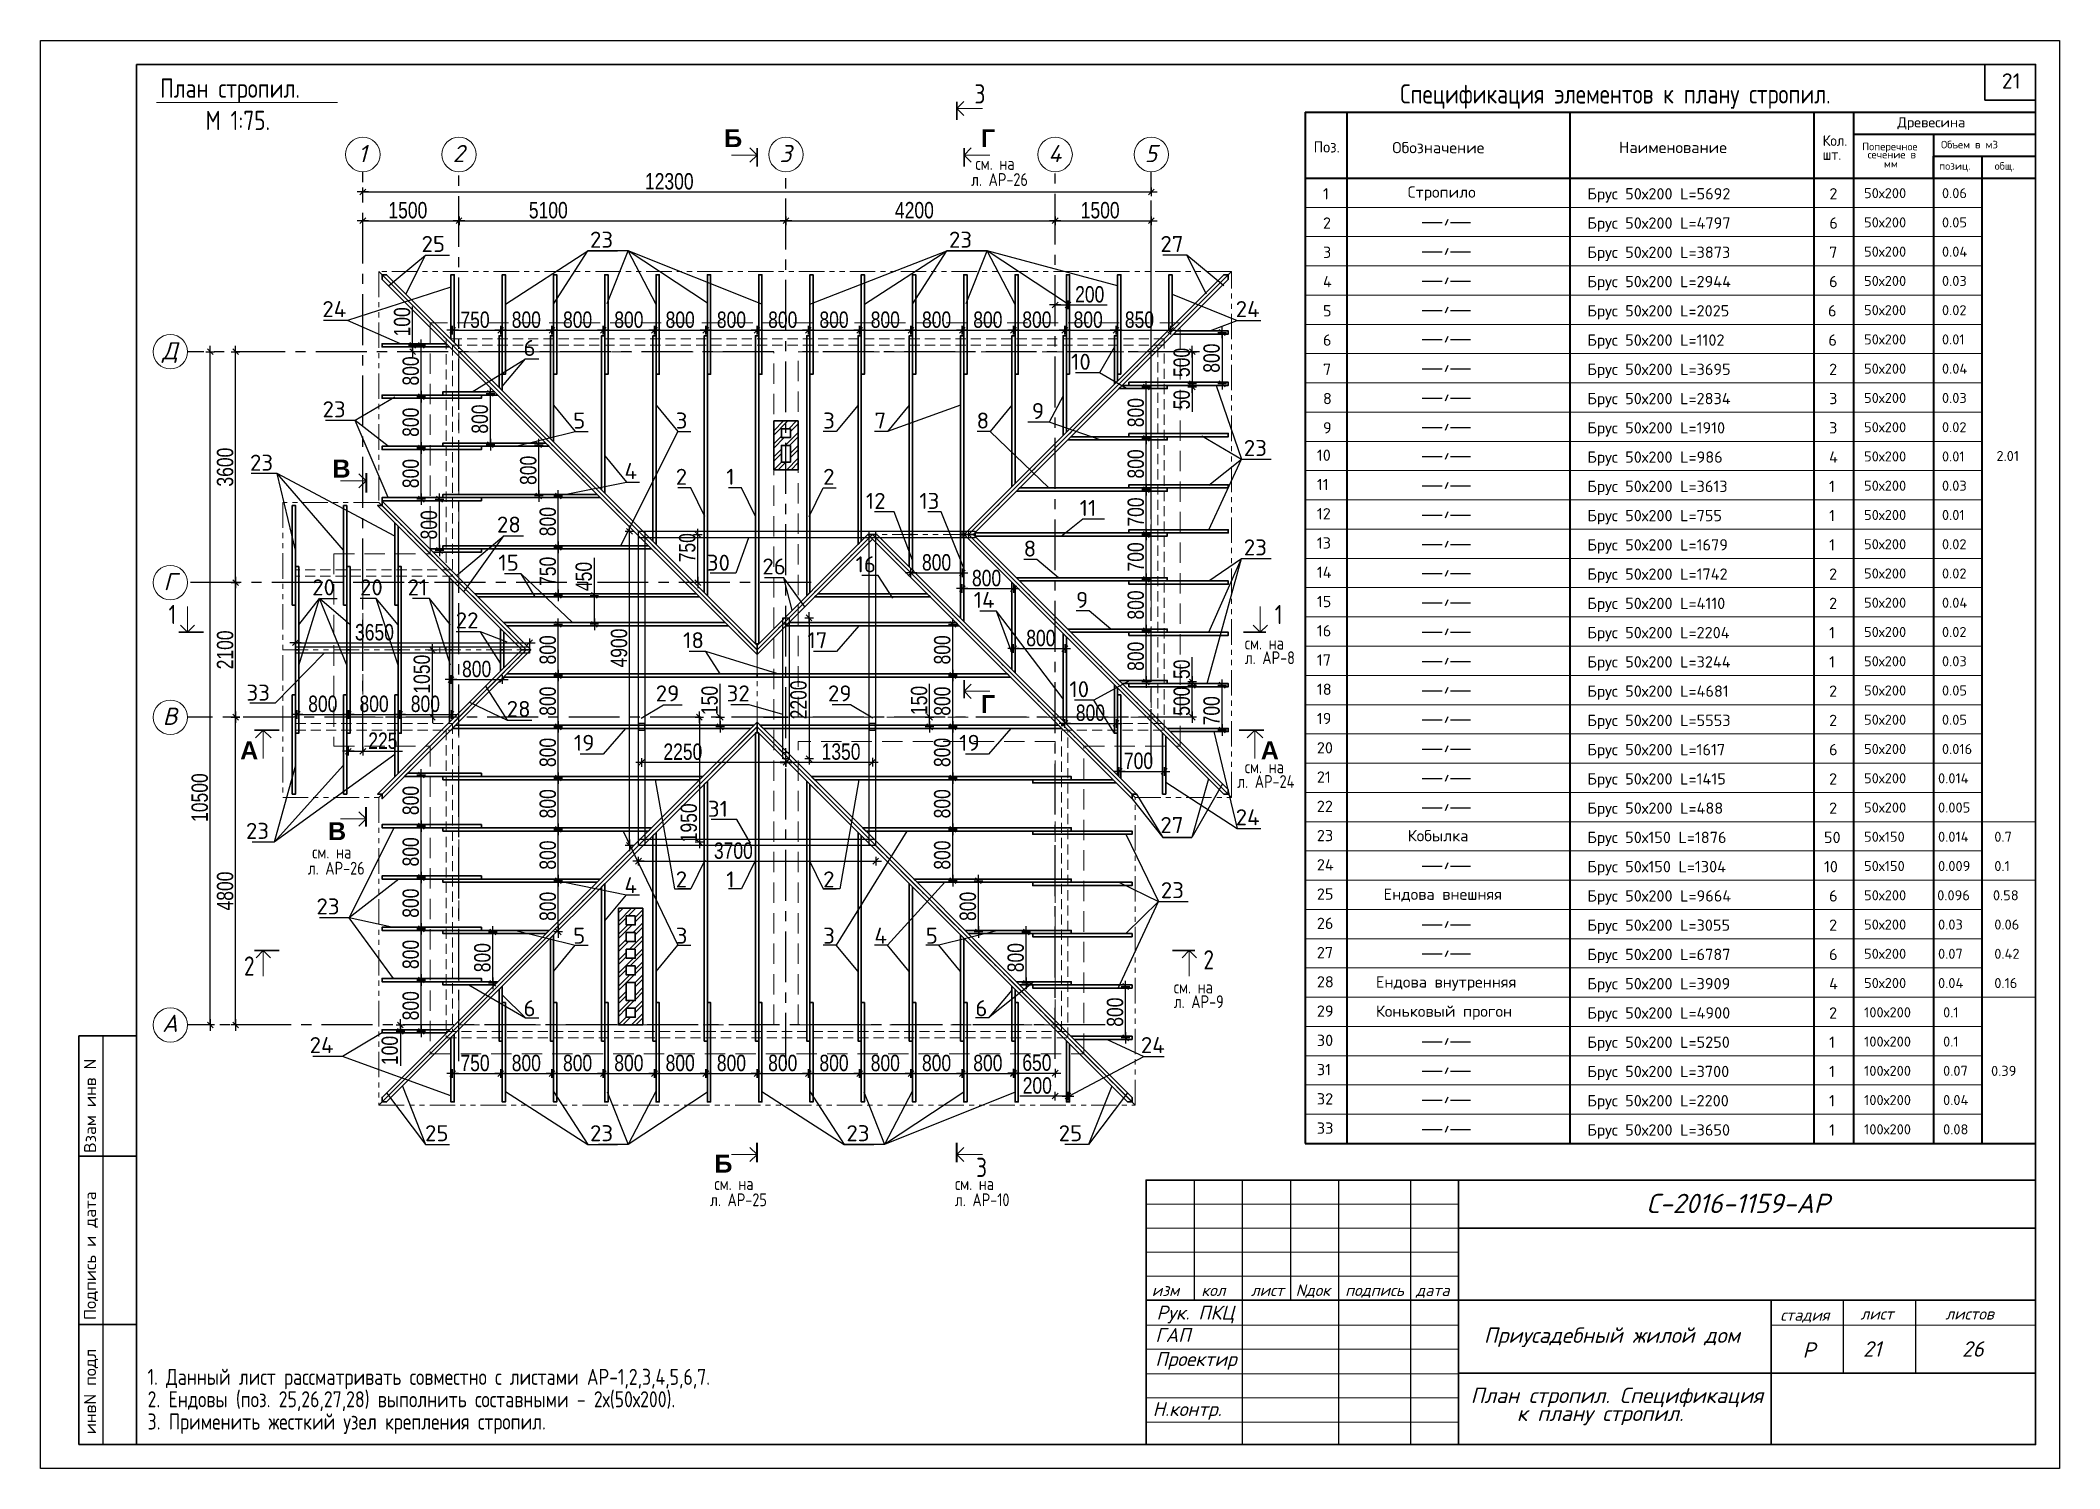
# Model space of a CAD drawing. Extents: x -12289450 to -10763036, y -7834513 to -6150123.
# Drawn here: x -11004520 to -10973020, y -7694536 to -7672261 of the extents above; entities that cross this region are included whole.
import ezdxf

# ---------------------------------------------------------------- set-up
doc = ezdxf.new("R2010")
doc.units = 0
doc.header["$LTSCALE"] = 25
doc.header["$PDMODE"] = 35
for name, pattern in [('CENTER', [50.8, 31.75, -6.35, 6.35, -6.35]), ('HIDDEN', [9.525, 6.35, -3.175]), ('HIDDEN2', [4.7625, 3.175, -1.5875]), ('PHANTOM2', [31.75, 15.875, -3.175, 3.175, -3.175, 3.175, -3.175])]:
    doc.linetypes.add(name, pattern=pattern)
doc.layers.get('DefPoints').update_dxf_attribs({"color": 10, "lineweight": 30})
for name, color, linetype in [('001-ПЕРЕГОРОДКИ', 5, 'Continuous'), ('003-ТЕКСТ', 7, 'Continuous'), ('005-РАЗМЕРЫ', 252, 'Continuous'), ('008-ШТРИХОВКА', 252, 'Continuous'), ('014-ОСИ', 251, 'CENTER'), ('Annotation - Text', 7, 'Continuous'), ('ArchiCAD', 7, 'Continuous'), ('EEE', 7, 'Continuous'), ('kassa', 7, 'Continuous'), ('Крыши', 7, 'Continuous'), ('Новое', 51, 'Continuous'), ('Примечания', 7, 'Continuous')]:
    doc.layers.add(name, color=color, linetype=linetype)
for name, color, linetype, lineweight in [('Перегор', 4, 'Continuous', 20), ('Стена', 7, 'Continuous', 5), ('СТЕНЫ', 5, 'Continuous', 40), ('тонкий', 114, 'Continuous', 20)]:
    doc.layers.add(name, color=color, linetype=linetype, lineweight=lineweight)
doc.styles.add('gismo', font='isocpeui.ttf')
doc.styles.add('GOST 2.304', font='cs_gost2304.shx')
doc.styles.add('ROMANT', font='romant.shx', dxfattribs={"height": 2})
doc.styles.add('RUSS', font='russ', dxfattribs={"width": 0.8})
doc.styles.add('SIMP701', font='simplex701.shx')
doc.styles.get("Standard").update_dxf_attribs({"font": 'arial.ttf'})
doc.styles.add('TXT0', font='txt', dxfattribs={"width": 0.8})
doc.styles.add('СГЕНЕРИР_СТИЛЬ_1', font='arialbd.ttf')
doc.dimstyles.new('RUSS100', dxfattribs={"dimscale": 100, "dimtxt": 2, "dimasz": 1, "dimexe": 0.5, "dimexo": 3, "dimgap": 0.5, "dimtad": 1, "dimdec": 0, "dimrnd": 2.5, "dimzin": 0, "dimdsep": 46, "dimtxsty": 'RUSS', "dimblk1": 'ARCHTICK', "dimblk2": 'ARCHTICK', "dimsah": 1, "dimcen": 3, "dimdle": 1, "dimadec": 0, "dimazin": 2, "dimtp": 6, "dimtm": 6, "dimtfac": 3, "dimtdec": 0, "dimtmove": 2, "dimatfit": 3, "dimldrblk": 'NONE', "dimfxl": 0, "dimtolj": 1, "dimtzin": 0, "dimarcsym": 0})
doc.dimstyles.new('РАЗМЕРЫ', dxfattribs={"dimscale": 30, "dimtxt": 8.5, "dimasz": 0.15, "dimexe": 0, "dimexo": 0, "dimgap": 1.2, "dimtad": 1, "dimdec": 0, "dimzin": 0, "dimdsep": 46, "dimtxsty": 'TXT0', "dimblk1": 'A8MITTA', "dimblk2": 'A8MITTA', "dimsah": 1, "dimcen": 2, "dimse1": 1, "dimse2": 1, "dimadec": 0, "dimazin": 0, "dimtp": 6, "dimtm": 6, "dimtfac": 1, "dimtdec": 0, "dimtofl": 0, "dimtmove": 0, "dimatfit": 3, "dimldrblk": 'A8MITTA', "dimfxl": 0, "dimtolj": 1, "dimtzin": 0, "dimarcsym": 0})

msp = doc.modelspace()

# ---------------------------------------------------------------- texts
at = {"insert": (-10973921.6, -7672775), "char_height": 238.064, "width": 453.455, "attachment_point": 1}
msp.add_mtext('{\\Fsimplex|c0;21}', dxfattribs=at)
at = {"color": 7, "linetype": 'Continuous', "lineweight": 25, "ltscale": 75, "width": 3127.397, "attachment_point": 1, "style": 'GOST 2.304'}
for s, insert, char_height in [('{\\Fsimplex|c0;1}', (-10984511.5, -7674565.4), 176.4), ('{\\Fsimplex|c204;Стропило}', (-10983190.5, -7674538.4), 176.4), ('{\\Fsimplex|c204;Брус \\Fsimplex|c0;50\\Fsimplex|c204;х\\Fsimplex|c0;200\\Fsimplex|c204; \\Fsimplex|c0;L=5692}', (-10980389.3, -7674565.4), 176.4), ('{\\Fsimplex|c0;2}', (-10976611.3, -7674565.4), 176.4), ('{\\Fsimplex|c0;50\\Fsimplex|c204;х\\Fsimplex|c0;200\\Fsimplex|c204; }', (-10976070.2, -7674565.4), 156.8), ('{\\Fsimplex|c0;0.06}', (-10974855.2, -7674565.4), 156.8), ('{\\Fsimplex|c0;2}', (-10984511.5, -7675021.7), 176.4), ('{\\Fsimplex|c204;Брус \\Fsimplex|c0;50\\Fsimplex|c204;х\\Fsimplex|c0;200\\Fsimplex|c204; \\Fsimplex|c0;L=4797}', (-10980389.3, -7675021.7), 176.4), ('{\\Fsimplex|c0;6}', (-10976611.3, -7675021.7), 176.4), ('{\\Fsimplex|c0;50\\Fsimplex|c204;х\\Fsimplex|c0;200\\Fsimplex|c204; }', (-10976070.2, -7675021.7), 156.8), ('{\\Fsimplex|c0;0.05}', (-10974855.2, -7675021.7), 156.8), ('{\\Fsimplex|c0;3}', (-10984511.5, -7675478), 176.4), ('{\\Fsimplex|c204;Брус \\Fsimplex|c0;50\\Fsimplex|c204;х\\Fsimplex|c0;200\\Fsimplex|c204; \\Fsimplex|c0;L=3873}', (-10980389.3, -7675478), 176.4), ('{\\Fsimplex|c0;7}', (-10976616.2, -7675478), 176.4), ('{\\Fsimplex|c0;50\\Fsimplex|c204;х\\Fsimplex|c0;200\\Fsimplex|c204; }', (-10976070.2, -7675478), 156.8), ('{\\Fsimplex|c0;0.04}', (-10974855.2, -7675478), 156.8), ('{\\Fsimplex|c0;4}', (-10984511.5, -7675934.3), 176.4), ('{\\Fsimplex|c204;Брус \\Fsimplex|c0;50\\Fsimplex|c204;х\\Fsimplex|c0;200\\Fsimplex|c204; \\Fsimplex|c0;L=2944}', (-10980389.3, -7675934.3), 176.4), ('{\\Fsimplex|c0;6}', (-10976616.2, -7675934.3), 176.4), ('{\\Fsimplex|c0;50\\Fsimplex|c204;х\\Fsimplex|c0;200\\Fsimplex|c204; }', (-10976070.2, -7675934.3), 156.8), ('{\\Fsimplex|c0;0.03}', (-10974855.2, -7675934.3), 156.8), ('{\\Fsimplex|c204;5}', (-10984511.5, -7676390.5), 176.4), ('{\\Fsimplex|c204;Брус \\Fsimplex|c0;50\\Fsimplex|c204;х\\Fsimplex|c0;200\\Fsimplex|c204; \\Fsimplex|c0;L=2025}', (-10980389.3, -7676390.5), 176.4), ('{\\Fsimplex|c0;6}', (-10976632.4, -7676390.5), 176.4), ('{\\Fsimplex|c0;50\\Fsimplex|c204;х\\Fsimplex|c0;200\\Fsimplex|c204; }', (-10976070.2, -7676390.5), 156.8), ('{\\Fsimplex|c0;0.02}', (-10974855.2, -7676390.5), 156.8), ('{\\Fsimplex|c204;6}', (-10984511.5, -7676846.8), 176.4), ('{\\Fsimplex|c204;Брус \\Fsimplex|c0;50\\Fsimplex|c204;х\\Fsimplex|c0;200\\Fsimplex|c204; \\Fsimplex|c0;L=1102}', (-10980389.3, -7676846.8), 176.4), ('{\\Fsimplex|c0;6}', (-10976626.7, -7676846.8), 176.4), ('{\\Fsimplex|c0;50\\Fsimplex|c204;х\\Fsimplex|c0;200\\Fsimplex|c204; }', (-10976070.2, -7676846.8), 156.8), ('{\\Fsimplex|c0;0.01}', (-10974855.2, -7676846.8), 156.8), ('{\\Fsimplex|c204;7}', (-10984511.5, -7677303.1), 176.4), ('{\\Fsimplex|c204;Брус \\Fsimplex|c0;50\\Fsimplex|c204;х\\Fsimplex|c0;200\\Fsimplex|c204; \\Fsimplex|c0;L=3695}', (-10980389.3, -7677303.1), 176.4), ('{\\Fsimplex|c0;2}', (-10976616.2, -7677303.1), 176.4), ('{\\Fsimplex|c0;50\\Fsimplex|c204;х\\Fsimplex|c0;200\\Fsimplex|c204; }', (-10976070.2, -7677303.1), 156.8), ('{\\Fsimplex|c0;0.04}', (-10974855.2, -7677303.1), 156.8), ('{\\Fsimplex|c0;8}', (-10984511.5, -7677759.4), 176.4), ('{\\Fsimplex|c204;Брус \\Fsimplex|c0;50\\Fsimplex|c204;х\\Fsimplex|c0;200\\Fsimplex|c204; \\Fsimplex|c0;L=2834}', (-10980389.3, -7677759.4), 176.4), ('{\\Fsimplex|c0;3}', (-10976616.2, -7677759.4), 176.4), ('{\\Fsimplex|c0;50\\Fsimplex|c204;х\\Fsimplex|c0;200\\Fsimplex|c204; }', (-10976070.2, -7677759.4), 156.8), ('{\\Fsimplex|c0;0.03}', (-10974855.2, -7677759.4), 156.8), ('{\\Fsimplex|c0;9}', (-10984511.5, -7678215.6), 176.4), ('{\\Fsimplex|c204;Брус \\Fsimplex|c0;50\\Fsimplex|c204;х\\Fsimplex|c0;200\\Fsimplex|c204; \\Fsimplex|c0;L=1910}', (-10980389.3, -7678215.6), 176.4), ('{\\Fsimplex|c0;3}', (-10976616.2, -7678215.6), 176.4), ('{\\Fsimplex|c0;50\\Fsimplex|c204;х\\Fsimplex|c0;200\\Fsimplex|c204; }', (-10976070.2, -7678215.6), 156.8), ('{\\Fsimplex|c0;0.02}', (-10974855.2, -7678215.6), 156.8), ('{\\Fsimplex|c0;10}', (-10984606.8, -7678643.1), 176.4), ('{\\Fsimplex|c204;Брус \\Fsimplex|c0;50\\Fsimplex|c204;х\\Fsimplex|c0;200\\Fsimplex|c204; \\Fsimplex|c0;L=986}', (-10980389.3, -7678671.9), 176.4), ('{\\Fsimplex|c0;4}', (-10976616.2, -7678671.9), 176.4), ('{\\Fsimplex|c0;50\\Fsimplex|c204;х\\Fsimplex|c0;200\\Fsimplex|c204; }', (-10976070.2, -7678671.9), 156.8), ('{\\Fsimplex|c0;0.01}', (-10974855.2, -7678671.9), 156.8), ('{\\Fsimplex|c0;2.01}', (-10974005.5, -7678664.5), 156.8), ('{\\Fsimplex|c0;11}', (-10984606.8, -7679099.4), 176.4), ('{\\Fsimplex|c204;Брус \\Fsimplex|c0;50\\Fsimplex|c204;х\\Fsimplex|c0;200\\Fsimplex|c204; \\Fsimplex|c0;L=3613}', (-10980389.3, -7679128.2), 176.4), ('{\\Fsimplex|c0;1}', (-10976616.2, -7679128.2), 176.4), ('{\\Fsimplex|c0;50\\Fsimplex|c204;х\\Fsimplex|c0;200\\Fsimplex|c204; }', (-10976070.2, -7679128.2), 156.8), ('{\\Fsimplex|c0;0.03}', (-10974855.2, -7679128.2), 156.8), ('{\\Fsimplex|c0;12}', (-10984606.8, -7679555.7), 176.4), ('{\\Fsimplex|c204;Брус \\Fsimplex|c0;50\\Fsimplex|c204;х\\Fsimplex|c0;200\\Fsimplex|c204; \\Fsimplex|c0;L=755}', (-10980389.3, -7679584.5), 176.4), ('{\\Fsimplex|c0;1}', (-10976616.2, -7679584.5), 176.4), ('{\\Fsimplex|c0;50\\Fsimplex|c204;х\\Fsimplex|c0;200\\Fsimplex|c204; }', (-10976070.2, -7679584.5), 156.8), ('{\\Fsimplex|c0;0.01}', (-10974855.2, -7679584.5), 156.8), ('{\\Fsimplex|c0;13}', (-10984606.8, -7680012), 176.4), ('{\\Fsimplex|c204;Брус \\Fsimplex|c0;50\\Fsimplex|c204;х\\Fsimplex|c0;200\\Fsimplex|c204; \\Fsimplex|c0;L=1679}', (-10980389.3, -7680040.8), 176.4), ('{\\Fsimplex|c0;1}', (-10976616.2, -7680040.8), 176.4), ('{\\Fsimplex|c0;50\\Fsimplex|c204;х\\Fsimplex|c0;200\\Fsimplex|c204; }', (-10976070.2, -7680040.8), 156.8), ('{\\Fsimplex|c0;0.02}', (-10974855.2, -7680040.8), 156.8), ('{\\Fsimplex|c0;14}', (-10984606.8, -7680468.2), 176.4), ('{\\Fsimplex|c204;Брус \\Fsimplex|c0;50\\Fsimplex|c204;х\\Fsimplex|c0;200\\Fsimplex|c204; \\Fsimplex|c0;L=1742}', (-10980389.3, -7680497), 176.4), ('{\\Fsimplex|c0;2}', (-10976616.2, -7680497), 176.4), ('{\\Fsimplex|c0;50\\Fsimplex|c204;х\\Fsimplex|c0;200\\Fsimplex|c204; }', (-10976070.2, -7680497), 156.8), ('{\\Fsimplex|c0;0.02}', (-10974855.2, -7680497), 156.8), ('{\\Fsimplex|c0;15}', (-10984606.8, -7680924.5), 176.4), ('{\\Fsimplex|c204;Брус \\Fsimplex|c0;50\\Fsimplex|c204;х\\Fsimplex|c0;200\\Fsimplex|c204; \\Fsimplex|c0;L=4110}', (-10980389.3, -7680953.3), 176.4), ('{\\Fsimplex|c0;2}', (-10976616.2, -7680953.3), 176.4), ('{\\Fsimplex|c0;50\\Fsimplex|c204;х\\Fsimplex|c0;200\\Fsimplex|c204; }', (-10976070.2, -7680953.3), 156.8), ('{\\Fsimplex|c0;0.04}', (-10974855.2, -7680953.3), 156.8), ('{\\Fsimplex|c0;16}', (-10984606.8, -7681380.8), 176.4), ('{\\Fsimplex|c204;Брус \\Fsimplex|c0;50\\Fsimplex|c204;х\\Fsimplex|c0;200\\Fsimplex|c204; \\Fsimplex|c0;L=2204}', (-10980389.3, -7681409.6), 176.4), ('{\\Fsimplex|c0;1}', (-10976616.2, -7681409.6), 176.4), ('{\\Fsimplex|c0;50\\Fsimplex|c204;х\\Fsimplex|c0;200\\Fsimplex|c204; }', (-10976070.2, -7681409.6), 156.8), ('{\\Fsimplex|c0;0.02}', (-10974855.2, -7681409.6), 156.8), ('{\\Fsimplex|c0;17}', (-10984606.8, -7681837.1), 176.4), ('{\\Fsimplex|c204;Брус \\Fsimplex|c0;50\\Fsimplex|c204;х\\Fsimplex|c0;200\\Fsimplex|c204; \\Fsimplex|c0;L=3244}', (-10980389.3, -7681865.9), 176.4), ('{\\Fsimplex|c0;1}', (-10976616.2, -7681865.9), 176.4), ('{\\Fsimplex|c0;50\\Fsimplex|c204;х\\Fsimplex|c0;200\\Fsimplex|c204; }', (-10976070.2, -7681865.9), 156.8), ('{\\Fsimplex|c0;0.03}', (-10974855.2, -7681865.9), 156.8), ('{\\Fsimplex|c0;18}', (-10984606.8, -7682293.4), 176.4), ('{\\Fsimplex|c204;Брус \\Fsimplex|c0;50\\Fsimplex|c204;х\\Fsimplex|c0;200\\Fsimplex|c204; \\Fsimplex|c0;L=4681}', (-10980389.3, -7682322.1), 176.4), ('{\\Fsimplex|c0;2}', (-10976616.2, -7682322.1), 176.4), ('{\\Fsimplex|c0;50\\Fsimplex|c204;х\\Fsimplex|c0;200\\Fsimplex|c204; }', (-10976070.2, -7682322.1), 156.8), ('{\\Fsimplex|c0;0.05}', (-10974855.2, -7682322.1), 156.8), ('{\\Fsimplex|c0;19}', (-10984606.8, -7682749.6), 176.4), ('{\\Fsimplex|c204;Брус \\Fsimplex|c0;50\\Fsimplex|c204;х\\Fsimplex|c0;200\\Fsimplex|c204; \\Fsimplex|c0;L=5553}', (-10980389.3, -7682778.4), 176.4), ('{\\Fsimplex|c0;2}', (-10976616.2, -7682778.4), 176.4), ('{\\Fsimplex|c0;50\\Fsimplex|c204;х\\Fsimplex|c0;200\\Fsimplex|c204; }', (-10976070.2, -7682778.4), 156.8), ('{\\Fsimplex|c0;0.05}', (-10974855.2, -7682778.4), 156.8), ('{\\Fsimplex|c0;20}', (-10984606.8, -7683205.9), 176.4), ('{\\Fsimplex|c204;Брус \\Fsimplex|c0;50\\Fsimplex|c204;х\\Fsimplex|c0;200\\Fsimplex|c204; \\Fsimplex|c0;L=1617}', (-10980389.3, -7683234.7), 176.4), ('{\\Fsimplex|c0;6}', (-10976616.2, -7683234.7), 176.4), ('{\\Fsimplex|c0;50\\Fsimplex|c204;х\\Fsimplex|c0;200\\Fsimplex|c204; }', (-10976070.2, -7683234.7), 156.8), ('{\\Fsimplex|c0;0.016}', (-10974855.2, -7683234.7), 156.8), ('{\\Fsimplex|c0;21}', (-10984606.8, -7683662.2), 176.4), ('{\\Fsimplex|c204;Брус \\Fsimplex|c0;50\\Fsimplex|c204;х\\Fsimplex|c0;200\\Fsimplex|c204; \\Fsimplex|c0;L=1415}', (-10980389.3, -7683691), 176.4), ('{\\Fsimplex|c0;2}', (-10976616.2, -7683691), 176.4), ('{\\Fsimplex|c0;50\\Fsimplex|c204;х\\Fsimplex|c0;200\\Fsimplex|c204; }', (-10976070.2, -7683691), 156.8), ('{\\Fsimplex|c0;0.014}', (-10974916.3, -7683691), 156.8), ('{\\Fsimplex|c0;22}', (-10984606.8, -7684118.5), 176.4), ('{\\Fsimplex|c204;Брус \\Fsimplex|c0;50\\Fsimplex|c204;х\\Fsimplex|c0;200\\Fsimplex|c204; \\Fsimplex|c0;L=488}', (-10980389.3, -7684147.3), 176.4), ('{\\Fsimplex|c0;2}', (-10976616.2, -7684147.3), 176.4), ('{\\Fsimplex|c0;50\\Fsimplex|c204;х\\Fsimplex|c0;200\\Fsimplex|c204; }', (-10976070.2, -7684147.3), 156.8), ('{\\Fsimplex|c0;0.005}', (-10974916.3, -7684147.3), 156.8), ('{\\Fsimplex|c0;23}', (-10984606.8, -7684574.7), 176.4), ('{\\Fsimplex|c204;Кобылка}', (-10983190.5, -7684576.5), 176.4), ('{\\Fsimplex|c204;Брус \\Fsimplex|c0;50\\Fsimplex|c204;х\\Fsimplex|c0;150\\Fsimplex|c204; \\Fsimplex|c0;L=1876}', (-10980389.3, -7684603.5), 176.4), ('{\\Fsimplex|c0;50}', (-10976695.7, -7684603.5), 176.4), ('{\\Fsimplex|c0;50\\Fsimplex|c204;х\\Fsimplex|c0;150\\Fsimplex|c204; }', (-10976070.2, -7684603.5), 156.8), ('{\\Fsimplex|c0;0.014}', (-10974916.3, -7684603.5), 156.8), ('{\\Fsimplex|c0;0.7}', (-10974039, -7684603.5), 156.8), ('{\\Fsimplex|c0;24}', (-10984606.8, -7685031), 176.4), ('{\\Fsimplex|c204;Брус \\Fsimplex|c0;50\\Fsimplex|c204;х\\Fsimplex|c0;150\\Fsimplex|c204; \\Fsimplex|c0;L=1304}', (-10980389.3, -7685059.8), 176.4), ('{\\Fsimplex|c0;10}', (-10976695.7, -7685059.8), 176.4), ('{\\Fsimplex|c0;50\\Fsimplex|c204;х\\Fsimplex|c0;150\\Fsimplex|c204; }', (-10976070.2, -7685059.8), 156.8), ('{\\Fsimplex|c0;0.009}', (-10974916.3, -7685059.8), 156.8), ('{\\Fsimplex|c0;0.1}', (-10974039, -7685059.8), 156.8), ('{\\Fsimplex|c0;25}', (-10984606.8, -7685487.3), 176.4), ('{\\Fsimplex|c204;Ендова внешняя}', (-10983566.4, -7685489.1), 176.4), ('{\\Fsimplex|c204;Брус \\Fsimplex|c0;50\\Fsimplex|c204;х\\Fsimplex|c0;200\\Fsimplex|c204; \\Fsimplex|c0;L=9664}', (-10980389.3, -7685516.1), 176.4), ('{\\Fsimplex|c0;6}', (-10976616.2, -7685516.1), 176.4), ('{\\Fsimplex|c0;50\\Fsimplex|c204;х\\Fsimplex|c0;200\\Fsimplex|c204; }', (-10976070.2, -7685516.1), 156.8), ('{\\Fsimplex|c0;0.096}', (-10974929.6, -7685516.1), 156.8), ('{\\Fsimplex|c0;0.58}', (-10974060.2, -7685516.1), 156.8), ('{\\Fsimplex|c0;26}', (-10984606.8, -7685943.6), 176.4), ('{\\Fsimplex|c204;Брус \\Fsimplex|c0;50\\Fsimplex|c204;х\\Fsimplex|c0;200\\Fsimplex|c204; \\Fsimplex|c0;L=3055}', (-10980389.3, -7685972.4), 176.4), ('{\\Fsimplex|c0;2}', (-10976616.2, -7685972.4), 176.4), ('{\\Fsimplex|c0;50\\Fsimplex|c204;х\\Fsimplex|c0;200\\Fsimplex|c204; }', (-10976070.2, -7685972.4), 156.8), ('{\\Fsimplex|c0;0.03}', (-10974916.3, -7685972.4), 156.8), ('{\\Fsimplex|c0;0.06}', (-10974039, -7685972.4), 156.8), ('{\\Fsimplex|c0;27}', (-10984606.8, -7686399.9), 176.4), ('{\\Fsimplex|c204;Брус \\Fsimplex|c0;50\\Fsimplex|c204;х\\Fsimplex|c0;200\\Fsimplex|c204; \\Fsimplex|c0;L=6787}', (-10980389.3, -7686428.6), 176.4), ('{\\Fsimplex|c0;6}', (-10976616.2, -7686428.6), 176.4), ('{\\Fsimplex|c0;50\\Fsimplex|c204;х\\Fsimplex|c0;200\\Fsimplex|c204; }', (-10976070.2, -7686428.6), 156.8), ('{\\Fsimplex|c0;0.07}', (-10974916.3, -7686428.6), 156.8), ('{\\Fsimplex|c0;0.42}', (-10974039, -7686428.6), 156.8), ('{\\Fsimplex|c0;28}', (-10984606.8, -7686856.1), 176.4), ('{\\Fsimplex|c204;Ендова внутренняя}', (-10983687.1, -7686857.9), 176.4), ('{\\Fsimplex|c204;Брус \\Fsimplex|c0;50\\Fsimplex|c204;х\\Fsimplex|c0;200\\Fsimplex|c204; \\Fsimplex|c0;L=3909}', (-10980389.3, -7686884.9), 176.4), ('{\\Fsimplex|c0;4}', (-10976616.2, -7686884.9), 176.4), ('{\\Fsimplex|c0;50\\Fsimplex|c204;х\\Fsimplex|c0;200\\Fsimplex|c204; }', (-10976070.2, -7686884.9), 156.8), ('{\\Fsimplex|c0;0.04}', (-10974916.3, -7686884.9), 156.8), ('{\\Fsimplex|c0;0.16}', (-10974039, -7686884.9), 156.8), ('{\\Fsimplex|c0;29}', (-10984606.8, -7687312.4), 176.4), ('{\\Fsimplex|c204;Коньковый прогон}', (-10983687.1, -7687314.2), 176.4), ('{\\Fsimplex|c204;Брус \\Fsimplex|c0;50\\Fsimplex|c204;х\\Fsimplex|c0;200\\Fsimplex|c204; \\Fsimplex|c0;L=4900}', (-10980389.3, -7687341.2), 176.4), ('{\\Fsimplex|c0;2}', (-10976616.2, -7687341.2), 176.4), ('{\\Fsimplex|c0;100\\Fsimplex|c204;х\\Fsimplex|c0;200\\Fsimplex|c204; }', (-10976070.2, -7687341.2), 156.8), ('{\\Fsimplex|c0;0.1}', (-10974837.7, -7687341.2), 156.8), ('{\\Fsimplex|c0;30}', (-10984606.8, -7687768.7), 176.4), ('{\\Fsimplex|c204;Брус \\Fsimplex|c0;50\\Fsimplex|c204;х\\Fsimplex|c0;200\\Fsimplex|c204; \\Fsimplex|c0;L=5250}', (-10980389.3, -7687797.5), 176.4), ('{\\Fsimplex|c0;1}', (-10976616.2, -7687797.5), 176.4), ('{\\Fsimplex|c0;100\\Fsimplex|c204;х\\Fsimplex|c0;200\\Fsimplex|c204; }', (-10976070.2, -7687797.5), 156.8), ('{\\Fsimplex|c0;0.1}', (-10974837.7, -7687797.5), 156.8), ('{\\Fsimplex|c0;31}', (-10984606.8, -7688225), 176.4), ('{\\Fsimplex|c204;Брус \\Fsimplex|c0;50\\Fsimplex|c204;х\\Fsimplex|c0;200\\Fsimplex|c204; \\Fsimplex|c0;L=3700}', (-10980389.3, -7688253.8), 176.4), ('{\\Fsimplex|c0;1}', (-10976616.2, -7688253.8), 176.4), ('{\\Fsimplex|c0;100\\Fsimplex|c204;х\\Fsimplex|c0;200\\Fsimplex|c204; }', (-10976070.2, -7688253.8), 156.8), ('{\\Fsimplex|c0;0.07}', (-10974837.7, -7688253.8), 156.8), ('{\\Fsimplex|c0;0.39}', (-10974089.3, -7688254.3), 156.8), ('{\\Fsimplex|c0;32}', (-10984606.8, -7688681.2), 176.4), ('{\\Fsimplex|c204;Брус \\Fsimplex|c0;50\\Fsimplex|c204;х\\Fsimplex|c0;200\\Fsimplex|c204; \\Fsimplex|c0;L=2200}', (-10980389.3, -7688710), 176.4), ('{\\Fsimplex|c0;1}', (-10976616.2, -7688710), 176.4), ('{\\Fsimplex|c0;100\\Fsimplex|c204;х\\Fsimplex|c0;200\\Fsimplex|c204; }', (-10976070.2, -7688710), 156.8), ('{\\Fsimplex|c0;0.04}', (-10974837.7, -7688710), 156.8), ('{\\Fsimplex|c0;33}', (-10984606.8, -7689137.5), 176.4), ('{\\Fsimplex|c204;Брус \\Fsimplex|c0;50\\Fsimplex|c204;х\\Fsimplex|c0;200\\Fsimplex|c204; \\Fsimplex|c0;L=3650}', (-10980389.3, -7689166.3), 176.4), ('{\\Fsimplex|c0;1}', (-10976616.2, -7689166.3), 176.4), ('{\\Fsimplex|c0;100\\Fsimplex|c204;х\\Fsimplex|c0;200\\Fsimplex|c204; }', (-10976070.2, -7689166.3), 156.8), ('{\\Fsimplex|c0;0.08}', (-10974837.7, -7689166.3), 156.8)]:
    msp.add_mtext(s, dxfattribs=dict(at, insert=insert, char_height=char_height))
at = {"layer": '003-ТЕКСТ', "lineweight": 30, "style": 'SIMP701'}
for s, height, p in [('Взам инв N', 187.5, (-11003650.9, -7689612.9)), ('Подпись и дата', 187.497, (-11003651, -7692218.2)), ('инвN подл', 187.5, (-11003651, -7694001.6))]:
    msp.add_text(s, height=height, rotation=90, dxfattribs=at).set_placement(p)
at = {"layer": 'Annotation - Text', "color": 0, "lineweight": 25}
for s, height, style, p in [('План стропил.', 300, 'GOST 2.304', (-11002651.5, -7673156.3)), ('Спецификация элементов к плану стропил.', 300, 'GOST 2.304', (-10983306.2, -7673245.6)), ('М 1:75.', 300, 'GOST 2.304', (-11001944.2, -7673659.6)), ('С-2016-1159-АР', 300.621, 'gismo', (-10979463.1, -7690550.6)), ('изм', 180.37, 'gismo', (-10987181.7, -7691844.1)), ('кол', 180.37, 'gismo', (-10986409.1, -7691844.1)), ('лист', 180.37, 'gismo', (-10985636.5, -7691844.1)), ('Nдок', 180.37, 'gismo', (-10984937.5, -7691844.1)), ('подпись', 180.37, 'gismo', (-10984164.9, -7691844.1)), ('дата', 180.37, 'gismo', (-10983061.3, -7691844.1)), ('Рук. ПКЦ', 216.45, 'gismo', (-10987108.1, -7692211.7)), ('стадия', 180.37, 'gismo', (-10977377.4, -7692230)), ('лист', 180.37, 'gismo', (-10976126.5, -7692211.7)), ('листов', 180.37, 'gismo', (-10974802.1, -7692211.7)), ('ГАП', 216.45, 'gismo', (-10987126.5, -7692560.9)), ('Приусадебный жилой дом', 240.497, 'gismo', (-10982000.8, -7692575.3)), ('Р', 240.5, 'gismo', (-10977030.3, -7692807.1)), ('21', 240.5, 'gismo', (-10976086.5, -7692790.5)), ('26', 240.5, 'gismo', (-10974542.2, -7692790.5)), ('Проектир', 216.45, 'gismo', (-10987126.5, -7692935.9)), ('1. Данный лист рассматривать совместно с листами АР-1,2,3,4,5,6,7.', 250, 'GOST 2.304', (-11002847.4, -7693230.3)), ('2. Ендовы (поз. 25,26,27,28) выполнить составными - 2х(50х200).', 250, 'GOST 2.304', (-11002847.4, -7693579.9)), ('Н.контр.', 216.45, 'gismo', (-10987167.6, -7693715.8)), ('План стропил. Спецификация', 240.497, 'gismo', (-10982207.2, -7693513.3)), ('3. Применить жесткий узел крепления стропил.', 250, 'GOST 2.304', (-11002847.4, -7693927.4)), ('к плану стропил.', 240.497, 'gismo', (-10981486.9, -7693794))]:
    msp.add_text(s, height=height, dxfattribs=dict(at, style=style)).set_placement(p)
at = {"layer": 'Annotation - Text', "color": 7, "linetype": 'Continuous', "lineweight": 0, "char_height": 280, "style": 'СГЕНЕРИР_СТИЛЬ_1'}
for s, insert, attachment_point in [('Б', (-10993712.3, -7673646.2), 2), ('Г', (-10989737.3, -7673646.2), 2), ('В', (-10999822.1, -7679080), 8), ('Г', (-10989737.3, -7682470.4), 2), ('A', (-11001262.2, -7683194.9), 2), ('A', (-10985340.2, -7683194.9), 2), ('В', (-10999891.7, -7684454.5), 2), ('Б', (-10993864.1, -7689639.2), 2)]:
    msp.add_mtext(s, dxfattribs=dict(at, insert=insert, attachment_point=attachment_point))
at = {"layer": 'Annotation - Text', "color": 0, "lineweight": 25, "width": 1544.207, "attachment_point": 1, "style": 'GOST 2.304'}
for s, insert, char_height in [('{\\Fsimplex|c204;Древесина}', (-10975549.7, -7673459.7), 156.8), ('\\Fsimplex.shx;\\W0.9213366588;\\T1.0000000000;\\o\\lПоз.', (-10984658, -7673834.3), 176.4), ('\\Fsimplex.shx;\\W1.0000000000;\\T1.0000000000;\\o\\lОбозначение', (-10983429.3, -7673845.3), 176.4), ('\\Fsimplex.shx;\\W1.0000000000;\\T1.0000000000;\\o\\lНаименование', (-10979894.2, -7673842), 176.4), ('\\Fsimplex.shx;\\W0.9039529482;\\T1.0000000000;\\o\\lКол.', (-10976716.4, -7673740.5), 166.6), ('{\\Fsimplex|c204;Поперечное}', (-10976099.6, -7673857.5), 117.6), ('{\\Fsimplex|c204;Объем в м3}', (-10974869.3, -7673827.6), 117.6), ('{\\Fsimplex|c204;\\W0.90395;шт\\Fsimplex|c0;.}', (-10976716.4, -7673957.9), 166.6), ('{\\Fsimplex|c204;сечение в }', (-10976014.9, -7673983), 117.6), ('{\\Fsimplex|c204; мм}', (-10975837.5, -7674126.2), 117.6), ('{\\Fsimplex|c204;позиц. }', (-10974899.7, -7674160.9), 117.6), ('{\\Fsimplex|c204;общ.}', (-10974033.1, -7674160.9), 117.6)]:
    msp.add_mtext(s, dxfattribs=dict(at, insert=insert, char_height=char_height))
at = {"layer": 'Annotation - Text', "color": 0, "lineweight": 25, "char_height": 268.3, "attachment_point": 2, "style": 'gismo'}
for s, insert in [('1', (-10999495.4, -7673891.9)), ('2', (-10997995.4, -7673891.9)), ('3', (-10992895.4, -7673891.9)), ('4', (-10988695.4, -7673891.9)), ('5', (-10987195.4, -7673891.9)), ('Д', (-11002498.2, -7676968.4)), ('Г', (-11002498.2, -7680568.4)), ('В', (-11002498.2, -7682668.4)), ('A', (-11002498.2, -7687457.2))]:
    msp.add_mtext(s, dxfattribs=dict(at, insert=insert))
at = {"layer": 'Примечания', "color": 7, "lineweight": 25}
for s, insert, char_height, attachment_point in [('{\\fGOST 2.304 type A|b0|i0|c0|p34;3}', (-10989947.5, -7673095.3), 300, 4), ('{\\fGOST 2.304 type A|b0|i0|c204|p34;см. на}', (-10989322.3, -7674180.6), 200, 6), ('{\\fGOST 2.304 type A|b0|i0|c204|p34;л. АР-\\fGOST 2.304 type A|b0|i0|c0|p34;26}', (-10989114.2, -7674432), 200, 6), ('{\\fGOST 2.304 type A|b0|i0|c0|p34;1}', (-11002520, -7681214.9), 300, 4), ('{\\fGOST 2.304 type A|b0|i0|c0|p34;1}', (-10985263, -7681214.9), 300, 4), ('{\\fGOST 2.304 type A|b0|i0|c204|p34;л. АР-\\fGOST 2.304 type A|b0|i0|c0|p34;8}', (-10985730.8, -7681890.1), 200, 4), ('{\\fGOST 2.304 type A|b0|i0|c204|p34;см. на}', (-10985730.8, -7681661.4), 200, 4), ('{\\fGOST 2.304 type A|b0|i0|c204|p34;л. АР-\\fGOST 2.304 type A|b0|i0|c0|p34;24}', (-10985848.1, -7683820.3), 200, 4), ('{\\fGOST 2.304 type A|b0|i0|c204|p34;см. на}', (-10985730.8, -7683591.6), 200, 4), ('{\\fGOST 2.304 type A|b0|i0|c204|p34;см. на}', (-10999669.2, -7684921.1), 200, 6), ('{\\fGOST 2.304 type A|b0|i0|c204|p34;л. АР-\\fGOST 2.304 type A|b0|i0|c0|p34;26}', (-10999461.1, -7685172.4), 200, 6), ('{\\fGOST 2.304 type A|b0|i0|c0|p34;2}', (-11001343.7, -7686697.6), 300, 4), ('{\\fGOST 2.304 type A|b0|i0|c0|p34;2}', (-10986376.2, -7686600.5), 300, 4), ('{\\fGOST 2.304 type A|b0|i0|c204|p34;л. АР-\\fGOST 2.304 type A|b0|i0|c0|p34;9}', (-10986838.7, -7687254.5), 200, 4), ('{\\fGOST 2.304 type A|b0|i0|c204|p34;см. на}', (-10986838.7, -7687025.8), 200, 4), ('{\\fGOST 2.304 type A|b0|i0|c0|p34;3}', (-10989922.4, -7689838.3), 300, 4), ('{\\fGOST 2.304 type A|b0|i0|c204|p34;см. на}', (-10993394.2, -7690092.6), 200, 6), ('{\\fGOST 2.304 type A|b0|i0|c204|p34;см. на}', (-10990252.8, -7690092.6), 200, 4), ('{\\fGOST 2.304 type A|b0|i0|c204|p34;л. АР-\\fGOST 2.304 type A|b0|i0|c0|p34;25}', (-10993186.1, -7690343.9), 200, 6), ('{\\fGOST 2.304 type A|b0|i0|c204|p34;л. АР-\\fGOST 2.304 type A|b0|i0|c0|p34;10}', (-10990252.8, -7690343.9), 200, 4)]:
    msp.add_mtext(s, dxfattribs=dict(at, insert=insert, char_height=char_height, attachment_point=attachment_point))
at = {"layer": 'Стена', "linetype": 'Continuous', "ltscale": 100, "style": 'ROMANT'}
for s, p in [('23', (-10995946.1, -7675494)), ('23', (-10990346.1, -7675494)), ('25', (-10998574.1, -7675561.2)), ('24', (-11000121, -7676576.9)), ('24', (-10985872.8, -7676576.9)), ('6', (-10996982.5, -7677183.5)), ('10', (-10988442.3, -7677398.7)), ('23', (-11000118.5, -7678139.8)), ('5', (-10996208.3, -7678315.4)), ('3', (-10994608.3, -7678315.4)), ('3', (-10992308.7, -7678315.4)), ('7', (-10991508.7, -7678315.4)), ('8', (-10989914.9, -7678315.4)), ('9', (-10989052.4, -7678167)), ('23', (-11001250.1, -7678972.2)), ('4', (-10995408.3, -7679103.1)), ('2', (-10994608.3, -7679192.7)), ('1', (-10993820.2, -7679192.7)), ('2', (-10992308.7, -7679192.7)), ('12', (-10991642.3, -7679568.9)), ('13', (-10990808.3, -7679568.9)), ('11', (-10988307.8, -7679679)), ('28', (-10997397.9, -7679937.6)), ('15', (-10997375.8, -7680531.9)), ('30', (-10994123.8, -7680532.3)), ('8', (-10989180.7, -7680312.2)), ('26', (-10993256.8, -7680591.3)), ('16', (-10991802.7, -7680558.4)), ('20', (-11000280.1, -7680916.5)), ('20', (-10999534.4, -7680916.5)), ('21', (-10998790.5, -7680916.5)), ('14', (-10989960.1, -7681112.9)), ('9', (-10988364.5, -7681112.2)), ('22', (-10998040.4, -7681432.2)), ('18', (-10994494.5, -7681741.1)), ('17', (-10992555.4, -7681741.5)), ('33', (-11001305.2, -7682559.4)), ('29', (-10994920.9, -7682570.8)), ('32', (-10993814.5, -7682570.8)), ('29', (-10992234.2, -7682570.8)), ('10', (-10988468, -7682505.2)), ('28', (-10997246, -7682813.3)), ('19', (-10996197.5, -7683341.5)), ('19', (-10990186.9, -7683341.5)), ('31', (-10994107.2, -7684370.8)), ('27', (-10987048, -7684623.3)), ('24', (-10985872.8, -7684502.3)), ('23', (-11001313.3, -7684715.1)), ('2', (-10992308.7, -7685471.9)), ('23', (-11000213.3, -7685893)), ('3', (-10992308.7, -7686349.2)), ('4', (-10991508.7, -7686349.2)), ('5', (-10990708.7, -7686349.2)), ('6', (-10989934.5, -7687481.1)), ('24', (-11000319.9, -7688055.7)), ('24', (-10987352.4, -7688055.7)), ('25', (-10998520.2, -7689430.5)), ('23', (-10995946.1, -7689430.5)), ('23', (-10991946.1, -7689430.5)), ('25', (-10988634.9, -7689430.5))]:
    msp.add_text(s, height=250, dxfattribs=at).set_placement(p)
for s, p in [('27', (-10987048, -7675561.2)), ('23', (-10985746.8, -7678743.2)), ('23', (-10985746.8, -7680293.2)), ('4', (-10995408.3, -7685561.6)), ('2', (-10994608.3, -7685471.9)), ('1', (-10993820.2, -7685471.9)), ('23', (-10987041.3, -7685639.8)), ('5', (-10996208.3, -7686349.2)), ('3', (-10994608.3, -7686349.2)), ('6', (-10996982.5, -7687481.1))]:
    msp.add_text(s, height=250, rotation=360, dxfattribs=at).set_placement(p)

# ---------------------------------------------------------------- blocks, each defined once
blk = doc.blocks.new('A8MITTA', base_point=(3180, 3140))
for p, q in [((3170, 3130), (3190, 3150)), ((3180, 3155), (3180, 3125)), ((3160, 3140), (3200, 3140))]:
    blk.add_line(p, q)
blk = doc.blocks.new('*D739')
at = {"layer": '005-РАЗМЕРЫ', "color": 0, "lineweight": -2, "ltscale": 1.2, "transparency": 16777216}
blk.add_line((-10997985, -7675074), (-10992894, -7675074), dxfattribs=at)
at = {"layer": 'DefPoints', "color": 0, "ltscale": 1.2, "transparency": 16777216}
for p in [(-10997989, -7675243), (-10992889, -7675074), (-10992889, -7675243)]:
    blk.add_point(p, dxfattribs=at)
at = {"layer": '005-РАЗМЕРЫ', "color": 0, "lineweight": -2, "ltscale": 1.2, "transparency": 16777216, "xscale": 4.5, "yscale": 4.5, "zscale": 4.5, "rotation": 180}
blk.add_blockref('A8MITTA', (-10997989, -7675074), dxfattribs=at)
at = {"layer": '005-РАЗМЕРЫ', "color": 0, "lineweight": -2, "ltscale": 1.2, "transparency": 16777216, "xscale": 4.5, "yscale": 4.5, "zscale": 4.5}
blk.add_blockref('A8MITTA', (-10992889, -7675074), dxfattribs=at)
at = {"layer": '005-РАЗМЕРЫ', "color": 0, "ltscale": 1.2, "transparency": 16777216, "insert": (-10996596, -7674911), "char_height": 255, "attachment_point": 5, "style": 'TXT0'}
blk.add_mtext('\\A1;5100', dxfattribs=at)
blk = doc.blocks.new('*D740')
at = {"layer": '005-РАЗМЕРЫ', "color": 0, "lineweight": -2, "ltscale": 1.2, "transparency": 16777216}
blk.add_line((-10999485, -7674625), (-10987194, -7674625), dxfattribs=at)
at = {"layer": 'DefPoints', "color": 0, "ltscale": 1.2, "transparency": 16777216}
for p in [(-10987189, -7674625), (-10999489, -7675571), (-10987189, -7675788)]:
    blk.add_point(p, dxfattribs=at)
at = {"layer": '005-РАЗМЕРЫ', "color": 0, "lineweight": -2, "ltscale": 1.2, "transparency": 16777216, "xscale": 4.5, "yscale": 4.5, "zscale": 4.5, "rotation": 180}
blk.add_blockref('A8MITTA', (-10999489, -7674625), dxfattribs=at)
at = {"layer": '005-РАЗМЕРЫ', "color": 0, "lineweight": -2, "ltscale": 1.2, "transparency": 16777216, "xscale": 4.5, "yscale": 4.5, "zscale": 4.5}
blk.add_blockref('A8MITTA', (-10987189, -7674625), dxfattribs=at)
at = {"layer": '005-РАЗМЕРЫ', "color": 0, "ltscale": 1.2, "transparency": 16777216, "insert": (-10994709, -7674461), "char_height": 255, "attachment_point": 5, "style": 'TXT0'}
blk.add_mtext('\\A1;12300', dxfattribs=at)
blk = doc.blocks.new('*D741')
at = {"layer": '005-РАЗМЕРЫ', "color": 0, "lineweight": -2, "ltscale": 1.2, "transparency": 16777216}
blk.add_line((-10999485, -7675074), (-10997994, -7675074), dxfattribs=at)
at = {"layer": 'DefPoints', "color": 0, "ltscale": 1.2, "transparency": 16777216}
for p in [(-10999489, -7675243), (-10997989, -7675074), (-10997989, -7675243)]:
    blk.add_point(p, dxfattribs=at)
at = {"layer": '005-РАЗМЕРЫ', "color": 0, "lineweight": -2, "ltscale": 1.2, "transparency": 16777216, "xscale": 4.5, "yscale": 4.5, "zscale": 4.5, "rotation": 180}
blk.add_blockref('A8MITTA', (-10999489, -7675074), dxfattribs=at)
at = {"layer": '005-РАЗМЕРЫ', "color": 0, "lineweight": -2, "ltscale": 1.2, "transparency": 16777216, "xscale": 4.5, "yscale": 4.5, "zscale": 4.5}
blk.add_blockref('A8MITTA', (-10997989, -7675074), dxfattribs=at)
at = {"layer": '005-РАЗМЕРЫ', "color": 0, "ltscale": 1.2, "transparency": 16777216, "insert": (-10998787, -7674911), "char_height": 255, "attachment_point": 5, "style": 'TXT0'}
blk.add_mtext('\\A1;1500', dxfattribs=at)
blk = doc.blocks.new('*D742')
at = {"layer": '005-РАЗМЕРЫ', "color": 0, "lineweight": -2, "ltscale": 1.2, "transparency": 16777216}
blk.add_line((-10992885, -7675074), (-10988694, -7675074), dxfattribs=at)
at = {"layer": 'DefPoints', "color": 0, "ltscale": 1.2, "transparency": 16777216}
for p in [(-10992889, -7675243), (-10988689, -7675074), (-10988689, -7675243)]:
    blk.add_point(p, dxfattribs=at)
at = {"layer": '005-РАЗМЕРЫ', "color": 0, "lineweight": -2, "ltscale": 1.2, "transparency": 16777216, "xscale": 4.5, "yscale": 4.5, "zscale": 4.5, "rotation": 180}
blk.add_blockref('A8MITTA', (-10992889, -7675074), dxfattribs=at)
at = {"layer": '005-РАЗМЕРЫ', "color": 0, "lineweight": -2, "ltscale": 1.2, "transparency": 16777216, "xscale": 4.5, "yscale": 4.5, "zscale": 4.5}
blk.add_blockref('A8MITTA', (-10988689, -7675074), dxfattribs=at)
at = {"layer": '005-РАЗМЕРЫ', "color": 0, "ltscale": 1.2, "transparency": 16777216, "insert": (-10990885, -7674911), "char_height": 255, "attachment_point": 5, "style": 'TXT0'}
blk.add_mtext('\\A1;4200', dxfattribs=at)
blk = doc.blocks.new('*D743')
at = {"layer": '005-РАЗМЕРЫ', "color": 0, "lineweight": -2, "ltscale": 1.2, "transparency": 16777216}
blk.add_line((-10988685, -7675074), (-10987194, -7675074), dxfattribs=at)
at = {"layer": 'DefPoints', "color": 0, "ltscale": 1.2, "transparency": 16777216}
for p in [(-10988689, -7675243), (-10987189, -7675074), (-10987189, -7675243)]:
    blk.add_point(p, dxfattribs=at)
at = {"layer": '005-РАЗМЕРЫ', "color": 0, "lineweight": -2, "ltscale": 1.2, "transparency": 16777216, "xscale": 4.5, "yscale": 4.5, "zscale": 4.5, "rotation": 180}
blk.add_blockref('A8MITTA', (-10988689, -7675074), dxfattribs=at)
at = {"layer": '005-РАЗМЕРЫ', "color": 0, "lineweight": -2, "ltscale": 1.2, "transparency": 16777216, "xscale": 4.5, "yscale": 4.5, "zscale": 4.5}
blk.add_blockref('A8MITTA', (-10987189, -7675074), dxfattribs=at)
at = {"layer": '005-РАЗМЕРЫ', "color": 0, "ltscale": 1.2, "transparency": 16777216, "insert": (-10987987, -7674911), "char_height": 255, "attachment_point": 5, "style": 'TXT0'}
blk.add_mtext('\\A1;1500', dxfattribs=at)
blk = doc.blocks.new('*D744')
at = {"layer": '005-РАЗМЕРЫ', "color": 0, "lineweight": -2, "ltscale": 1.2, "transparency": 16777216}
blk.add_line((-11001474, -7687613), (-11001474, -7682822), dxfattribs=at)
at = {"layer": 'DefPoints', "color": 0, "ltscale": 1.2, "transparency": 16777216}
for p in [(-11001474, -7682817), (-11001406, -7682817), (-11001423, -7687617)]:
    blk.add_point(p, dxfattribs=at)
at = {"layer": '005-РАЗМЕРЫ', "color": 0, "lineweight": -2, "ltscale": 1.2, "transparency": 16777216, "xscale": 4.5, "yscale": 4.5, "zscale": 4.5}
for p, rotation in [((-11001474, -7682817), 90), ((-11001474, -7687617), 270)]:
    blk.add_blockref('A8MITTA', p, dxfattribs=dict(at, rotation=rotation))
at = {"layer": '005-РАЗМЕРЫ', "color": 0, "ltscale": 1.2, "transparency": 16777216, "insert": (-11001637, -7685528), "char_height": 255, "attachment_point": 5, "rotation": 90, "style": 'TXT0'}
blk.add_mtext('\\A1;4800', dxfattribs=at)
blk = doc.blocks.new('*D745')
at = {"layer": '005-РАЗМЕРЫ', "color": 0, "lineweight": -2, "ltscale": 1.2, "transparency": 16777216}
blk.add_line((-11001869, -7687613), (-11001869, -7677122), dxfattribs=at)
at = {"layer": 'DefPoints', "color": 0, "ltscale": 1.2, "transparency": 16777216}
for p in [(-11001869, -7677117), (-11001744, -7677117), (-11001796, -7687617)]:
    blk.add_point(p, dxfattribs=at)
at = {"layer": '005-РАЗМЕРЫ', "color": 0, "lineweight": -2, "ltscale": 1.2, "transparency": 16777216, "xscale": 4.5, "yscale": 4.5, "zscale": 4.5}
for p, rotation in [((-11001869, -7677117), 90), ((-11001869, -7687617), 270)]:
    blk.add_blockref('A8MITTA', p, dxfattribs=dict(at, rotation=rotation))
at = {"layer": '005-РАЗМЕРЫ', "color": 0, "ltscale": 1.2, "transparency": 16777216, "insert": (-11002033, -7684071), "char_height": 255, "attachment_point": 5, "rotation": 90, "style": 'TXT0'}
blk.add_mtext('\\A1;10500', dxfattribs=at)
blk = doc.blocks.new('*D746')
at = {"layer": '005-РАЗМЕРЫ', "color": 0, "lineweight": -2, "ltscale": 1.2, "transparency": 16777216}
blk.add_line((-11001474, -7682813), (-11001474, -7680722), dxfattribs=at)
at = {"layer": 'DefPoints', "color": 0, "ltscale": 1.2, "transparency": 16777216}
for p in [(-11001474, -7680717), (-11001323, -7680717), (-11001660, -7682817)]:
    blk.add_point(p, dxfattribs=at)
at = {"layer": '005-РАЗМЕРЫ', "color": 0, "lineweight": -2, "ltscale": 1.2, "transparency": 16777216, "xscale": 4.5, "yscale": 4.5, "zscale": 4.5}
for p, rotation in [((-11001474, -7680717), 90), ((-11001474, -7682817), 270)]:
    blk.add_blockref('A8MITTA', p, dxfattribs=dict(at, rotation=rotation))
at = {"layer": '005-РАЗМЕРЫ', "color": 0, "ltscale": 1.2, "transparency": 16777216, "insert": (-11001637, -7681767), "char_height": 255, "attachment_point": 5, "rotation": 90, "style": 'TXT0'}
blk.add_mtext('\\A1;2100', dxfattribs=at)
blk = doc.blocks.new('*D747')
at = {"layer": '005-РАЗМЕРЫ', "color": 0, "lineweight": -2, "ltscale": 1.2, "transparency": 16777216}
blk.add_line((-11001474, -7680713), (-11001474, -7677122), dxfattribs=at)
at = {"layer": 'DefPoints', "color": 0, "ltscale": 1.2, "transparency": 16777216}
for p in [(-11001474, -7677117), (-11001274, -7677117), (-11001323, -7680717)]:
    blk.add_point(p, dxfattribs=at)
at = {"layer": '005-РАЗМЕРЫ', "color": 0, "lineweight": -2, "ltscale": 1.2, "transparency": 16777216, "xscale": 4.5, "yscale": 4.5, "zscale": 4.5}
for p, rotation in [((-11001474, -7677117), 90), ((-11001474, -7680717), 270)]:
    blk.add_blockref('A8MITTA', p, dxfattribs=dict(at, rotation=rotation))
at = {"layer": '005-РАЗМЕРЫ', "color": 0, "ltscale": 1.2, "transparency": 16777216, "insert": (-11001637, -7678917), "char_height": 255, "attachment_point": 5, "rotation": 90, "style": 'TXT0'}
blk.add_mtext('\\A1;3600', dxfattribs=at)
blk = doc.blocks.new('_ArchTick')
at = {"color": 0, "linetype": 'ByBlock', "const_width": 0.15}
blk.add_lwpolyline([(-0.5, -0.5), (0.5, 0.5)], dxfattribs=at)
blk = doc.blocks.new('*D797')
at = {"layer": '005-РАЗМЕРЫ', "color": 0, "lineweight": -2, "ltscale": 1.2, "transparency": 16777216}
blk.add_line((-10997335, -7688375), (-10996544, -7688375), dxfattribs=at)
at = {"layer": 'DefPoints', "color": 0, "ltscale": 1.2, "transparency": 16777216}
for p in [(-10997339, -7687867), (-10996539, -7687867), (-10996539, -7688375)]:
    blk.add_point(p, dxfattribs=at)
at = {"layer": '005-РАЗМЕРЫ', "color": 0, "lineweight": -2, "ltscale": 1.2, "transparency": 16777216, "xscale": 4.5, "yscale": 4.5, "zscale": 4.5, "rotation": 180}
blk.add_blockref('A8MITTA', (-10997339, -7688375), dxfattribs=at)
at = {"layer": '005-РАЗМЕРЫ', "color": 0, "lineweight": -2, "ltscale": 1.2, "transparency": 16777216, "xscale": 4.5, "yscale": 4.5, "zscale": 4.5}
blk.add_blockref('A8MITTA', (-10996539, -7688375), dxfattribs=at)
at = {"layer": '005-РАЗМЕРЫ', "color": 0, "ltscale": 1.2, "transparency": 16777216, "insert": (-10996939, -7688211), "char_height": 255, "attachment_point": 5, "style": 'TXT0'}
blk.add_mtext('\\A1;800', dxfattribs=at)
blk = doc.blocks.new('*D798')
at = {"layer": '005-РАЗМЕРЫ', "color": 0, "lineweight": -2, "ltscale": 1.2, "transparency": 16777216}
blk.add_line((-10996535, -7688375), (-10995744, -7688375), dxfattribs=at)
at = {"layer": 'DefPoints', "color": 0, "ltscale": 1.2, "transparency": 16777216}
for p in [(-10996539, -7687867), (-10995739, -7687867), (-10995739, -7688375)]:
    blk.add_point(p, dxfattribs=at)
at = {"layer": '005-РАЗМЕРЫ', "color": 0, "lineweight": -2, "ltscale": 1.2, "transparency": 16777216, "xscale": 4.5, "yscale": 4.5, "zscale": 4.5, "rotation": 180}
blk.add_blockref('A8MITTA', (-10996539, -7688375), dxfattribs=at)
at = {"layer": '005-РАЗМЕРЫ', "color": 0, "lineweight": -2, "ltscale": 1.2, "transparency": 16777216, "xscale": 4.5, "yscale": 4.5, "zscale": 4.5}
blk.add_blockref('A8MITTA', (-10995739, -7688375), dxfattribs=at)
at = {"layer": '005-РАЗМЕРЫ', "color": 0, "ltscale": 1.2, "transparency": 16777216, "insert": (-10996139, -7688211), "char_height": 255, "attachment_point": 5, "style": 'TXT0'}
blk.add_mtext('\\A1;800', dxfattribs=at)
blk = doc.blocks.new('*D799')
at = {"layer": '005-РАЗМЕРЫ', "color": 0, "lineweight": -2, "ltscale": 1.2, "transparency": 16777216}
blk.add_line((-10995735, -7688375), (-10994944, -7688375), dxfattribs=at)
at = {"layer": 'DefPoints', "color": 0, "ltscale": 1.2, "transparency": 16777216}
for p in [(-10995739, -7687867), (-10994939, -7687867), (-10994939, -7688375)]:
    blk.add_point(p, dxfattribs=at)
at = {"layer": '005-РАЗМЕРЫ', "color": 0, "lineweight": -2, "ltscale": 1.2, "transparency": 16777216, "xscale": 4.5, "yscale": 4.5, "zscale": 4.5, "rotation": 180}
blk.add_blockref('A8MITTA', (-10995739, -7688375), dxfattribs=at)
at = {"layer": '005-РАЗМЕРЫ', "color": 0, "lineweight": -2, "ltscale": 1.2, "transparency": 16777216, "xscale": 4.5, "yscale": 4.5, "zscale": 4.5}
blk.add_blockref('A8MITTA', (-10994939, -7688375), dxfattribs=at)
at = {"layer": '005-РАЗМЕРЫ', "color": 0, "ltscale": 1.2, "transparency": 16777216, "insert": (-10995339, -7688211), "char_height": 255, "attachment_point": 5, "style": 'TXT0'}
blk.add_mtext('\\A1;800', dxfattribs=at)
blk = doc.blocks.new('*D800')
at = {"layer": '005-РАЗМЕРЫ', "color": 0, "lineweight": -2, "ltscale": 1.2, "transparency": 16777216}
blk.add_line((-10994935, -7688375), (-10994144, -7688375), dxfattribs=at)
at = {"layer": 'DefPoints', "color": 0, "ltscale": 1.2, "transparency": 16777216}
for p in [(-10994939, -7687867), (-10994139, -7687867), (-10994139, -7688375)]:
    blk.add_point(p, dxfattribs=at)
at = {"layer": '005-РАЗМЕРЫ', "color": 0, "lineweight": -2, "ltscale": 1.2, "transparency": 16777216, "xscale": 4.5, "yscale": 4.5, "zscale": 4.5, "rotation": 180}
blk.add_blockref('A8MITTA', (-10994939, -7688375), dxfattribs=at)
at = {"layer": '005-РАЗМЕРЫ', "color": 0, "lineweight": -2, "ltscale": 1.2, "transparency": 16777216, "xscale": 4.5, "yscale": 4.5, "zscale": 4.5}
blk.add_blockref('A8MITTA', (-10994139, -7688375), dxfattribs=at)
at = {"layer": '005-РАЗМЕРЫ', "color": 0, "ltscale": 1.2, "transparency": 16777216, "insert": (-10994539, -7688211), "char_height": 255, "attachment_point": 5, "style": 'TXT0'}
blk.add_mtext('\\A1;800', dxfattribs=at)
blk = doc.blocks.new('*D801')
at = {"layer": '005-РАЗМЕРЫ', "color": 0, "lineweight": -2, "ltscale": 1.2, "transparency": 16777216}
blk.add_line((-10994135, -7688375), (-10993344, -7688375), dxfattribs=at)
at = {"layer": 'DefPoints', "color": 0, "ltscale": 1.2, "transparency": 16777216}
for p in [(-10994139, -7687867), (-10993339, -7687867), (-10993339, -7688375)]:
    blk.add_point(p, dxfattribs=at)
at = {"layer": '005-РАЗМЕРЫ', "color": 0, "lineweight": -2, "ltscale": 1.2, "transparency": 16777216, "xscale": 4.5, "yscale": 4.5, "zscale": 4.5, "rotation": 180}
blk.add_blockref('A8MITTA', (-10994139, -7688375), dxfattribs=at)
at = {"layer": '005-РАЗМЕРЫ', "color": 0, "lineweight": -2, "ltscale": 1.2, "transparency": 16777216, "xscale": 4.5, "yscale": 4.5, "zscale": 4.5}
blk.add_blockref('A8MITTA', (-10993339, -7688375), dxfattribs=at)
at = {"layer": '005-РАЗМЕРЫ', "color": 0, "ltscale": 1.2, "transparency": 16777216, "insert": (-10993739, -7688211), "char_height": 255, "attachment_point": 5, "style": 'TXT0'}
blk.add_mtext('\\A1;800', dxfattribs=at)
blk = doc.blocks.new('*D802')
at = {"layer": '005-РАЗМЕРЫ', "color": 0, "lineweight": -2, "ltscale": 1.2, "transparency": 16777216}
blk.add_line((-10993335, -7688375), (-10992544, -7688375), dxfattribs=at)
at = {"layer": 'DefPoints', "color": 0, "ltscale": 1.2, "transparency": 16777216}
for p in [(-10993339, -7687867), (-10992539, -7687867), (-10992539, -7688375)]:
    blk.add_point(p, dxfattribs=at)
at = {"layer": '005-РАЗМЕРЫ', "color": 0, "lineweight": -2, "ltscale": 1.2, "transparency": 16777216, "xscale": 4.5, "yscale": 4.5, "zscale": 4.5, "rotation": 180}
blk.add_blockref('A8MITTA', (-10993339, -7688375), dxfattribs=at)
at = {"layer": '005-РАЗМЕРЫ', "color": 0, "lineweight": -2, "ltscale": 1.2, "transparency": 16777216, "xscale": 4.5, "yscale": 4.5, "zscale": 4.5}
blk.add_blockref('A8MITTA', (-10992539, -7688375), dxfattribs=at)
at = {"layer": '005-РАЗМЕРЫ', "color": 0, "ltscale": 1.2, "transparency": 16777216, "insert": (-10992939, -7688211), "char_height": 255, "attachment_point": 5, "style": 'TXT0'}
blk.add_mtext('\\A1;800', dxfattribs=at)
blk = doc.blocks.new('*D803')
at = {"layer": '005-РАЗМЕРЫ', "color": 0, "lineweight": -2, "ltscale": 1.2, "transparency": 16777216}
blk.add_line((-10992535, -7688375), (-10991744, -7688375), dxfattribs=at)
at = {"layer": 'DefPoints', "color": 0, "ltscale": 1.2, "transparency": 16777216}
for p in [(-10992539, -7687867), (-10991739, -7687867), (-10991739, -7688375)]:
    blk.add_point(p, dxfattribs=at)
at = {"layer": '005-РАЗМЕРЫ', "color": 0, "lineweight": -2, "ltscale": 1.2, "transparency": 16777216, "xscale": 4.5, "yscale": 4.5, "zscale": 4.5, "rotation": 180}
blk.add_blockref('A8MITTA', (-10992539, -7688375), dxfattribs=at)
at = {"layer": '005-РАЗМЕРЫ', "color": 0, "lineweight": -2, "ltscale": 1.2, "transparency": 16777216, "xscale": 4.5, "yscale": 4.5, "zscale": 4.5}
blk.add_blockref('A8MITTA', (-10991739, -7688375), dxfattribs=at)
at = {"layer": '005-РАЗМЕРЫ', "color": 0, "ltscale": 1.2, "transparency": 16777216, "insert": (-10992139, -7688211), "char_height": 255, "attachment_point": 5, "style": 'TXT0'}
blk.add_mtext('\\A1;800', dxfattribs=at)
blk = doc.blocks.new('*D804')
at = {"layer": '005-РАЗМЕРЫ', "color": 0, "lineweight": -2, "ltscale": 1.2, "transparency": 16777216}
blk.add_line((-10991735, -7688375), (-10990944, -7688375), dxfattribs=at)
at = {"layer": 'DefPoints', "color": 0, "ltscale": 1.2, "transparency": 16777216}
for p in [(-10991739, -7687867), (-10990939, -7687867), (-10990939, -7688375)]:
    blk.add_point(p, dxfattribs=at)
at = {"layer": '005-РАЗМЕРЫ', "color": 0, "lineweight": -2, "ltscale": 1.2, "transparency": 16777216, "xscale": 4.5, "yscale": 4.5, "zscale": 4.5, "rotation": 180}
blk.add_blockref('A8MITTA', (-10991739, -7688375), dxfattribs=at)
at = {"layer": '005-РАЗМЕРЫ', "color": 0, "lineweight": -2, "ltscale": 1.2, "transparency": 16777216, "xscale": 4.5, "yscale": 4.5, "zscale": 4.5}
blk.add_blockref('A8MITTA', (-10990939, -7688375), dxfattribs=at)
at = {"layer": '005-РАЗМЕРЫ', "color": 0, "ltscale": 1.2, "transparency": 16777216, "insert": (-10991339, -7688211), "char_height": 255, "attachment_point": 5, "style": 'TXT0'}
blk.add_mtext('\\A1;800', dxfattribs=at)
blk = doc.blocks.new('*D805')
at = {"layer": '005-РАЗМЕРЫ', "color": 0, "lineweight": -2, "ltscale": 1.2, "transparency": 16777216}
blk.add_line((-10990935, -7688375), (-10990144, -7688375), dxfattribs=at)
at = {"layer": 'DefPoints', "color": 0, "ltscale": 1.2, "transparency": 16777216}
for p in [(-10990939, -7687867), (-10990139, -7687867), (-10990139, -7688375)]:
    blk.add_point(p, dxfattribs=at)
at = {"layer": '005-РАЗМЕРЫ', "color": 0, "lineweight": -2, "ltscale": 1.2, "transparency": 16777216, "xscale": 4.5, "yscale": 4.5, "zscale": 4.5, "rotation": 180}
blk.add_blockref('A8MITTA', (-10990939, -7688375), dxfattribs=at)
at = {"layer": '005-РАЗМЕРЫ', "color": 0, "lineweight": -2, "ltscale": 1.2, "transparency": 16777216, "xscale": 4.5, "yscale": 4.5, "zscale": 4.5}
blk.add_blockref('A8MITTA', (-10990139, -7688375), dxfattribs=at)
at = {"layer": '005-РАЗМЕРЫ', "color": 0, "ltscale": 1.2, "transparency": 16777216, "insert": (-10990539, -7688211), "char_height": 255, "attachment_point": 5, "style": 'TXT0'}
blk.add_mtext('\\A1;800', dxfattribs=at)
blk = doc.blocks.new('*D806')
at = {"layer": '005-РАЗМЕРЫ', "color": 0, "lineweight": -2, "ltscale": 1.2, "transparency": 16777216}
blk.add_line((-10990135, -7688375), (-10989344, -7688375), dxfattribs=at)
at = {"layer": 'DefPoints', "color": 0, "ltscale": 1.2, "transparency": 16777216}
for p in [(-10990139, -7687867), (-10989339, -7687867), (-10989339, -7688375)]:
    blk.add_point(p, dxfattribs=at)
at = {"layer": '005-РАЗМЕРЫ', "color": 0, "lineweight": -2, "ltscale": 1.2, "transparency": 16777216, "xscale": 4.5, "yscale": 4.5, "zscale": 4.5, "rotation": 180}
blk.add_blockref('A8MITTA', (-10990139, -7688375), dxfattribs=at)
at = {"layer": '005-РАЗМЕРЫ', "color": 0, "lineweight": -2, "ltscale": 1.2, "transparency": 16777216, "xscale": 4.5, "yscale": 4.5, "zscale": 4.5}
blk.add_blockref('A8MITTA', (-10989339, -7688375), dxfattribs=at)
at = {"layer": '005-РАЗМЕРЫ', "color": 0, "ltscale": 1.2, "transparency": 16777216, "insert": (-10989739, -7688211), "char_height": 255, "attachment_point": 5, "style": 'TXT0'}
blk.add_mtext('\\A1;800', dxfattribs=at)
blk = doc.blocks.new('*D807')
at = {"layer": '005-РАЗМЕРЫ', "color": 0, "lineweight": -2, "ltscale": 1.2, "transparency": 16777216}
blk.add_line((-10989335, -7688369), (-10988694, -7688369), dxfattribs=at)
at = {"layer": 'DefPoints', "color": 0, "ltscale": 1.2, "transparency": 16777216}
for p in [(-10989339, -7687867), (-10988689, -7687933), (-10988689, -7688369)]:
    blk.add_point(p, dxfattribs=at)
at = {"layer": '005-РАЗМЕРЫ', "color": 0, "lineweight": -2, "ltscale": 1.2, "transparency": 16777216, "xscale": 4.5, "yscale": 4.5, "zscale": 4.5, "rotation": 180}
blk.add_blockref('A8MITTA', (-10989339, -7688369), dxfattribs=at)
at = {"layer": '005-РАЗМЕРЫ', "color": 0, "lineweight": -2, "ltscale": 1.2, "transparency": 16777216, "xscale": 4.5, "yscale": 4.5, "zscale": 4.5}
blk.add_blockref('A8MITTA', (-10988689, -7688369), dxfattribs=at)
at = {"layer": '005-РАЗМЕРЫ', "color": 0, "ltscale": 1.2, "transparency": 16777216, "insert": (-10988974, -7688206), "char_height": 255, "attachment_point": 5, "style": 'TXT0'}
blk.add_mtext('\\A1;650', dxfattribs=at)
blk = doc.blocks.new('*D808')
at = {"layer": '005-РАЗМЕРЫ', "color": 0, "lineweight": -2, "ltscale": 1.2, "transparency": 16777216}
for p, q in [((-10988689, -7688726), (-10989242, -7688726)), ((-10988494, -7688726), (-10988685, -7688726))]:
    blk.add_line(p, q, dxfattribs=at)
at = {"layer": 'DefPoints', "color": 0, "ltscale": 1.2, "transparency": 16777216}
for p in [(-10988689, -7687933), (-10988489, -7687888), (-10988489, -7688726)]:
    blk.add_point(p, dxfattribs=at)
at = {"layer": '005-РАЗМЕРЫ', "color": 0, "lineweight": -2, "ltscale": 1.2, "transparency": 16777216, "xscale": 4.5, "yscale": 4.5, "zscale": 4.5, "rotation": 180}
blk.add_blockref('A8MITTA', (-10988689, -7688726), dxfattribs=at)
at = {"layer": '005-РАЗМЕРЫ', "color": 0, "lineweight": -2, "ltscale": 1.2, "transparency": 16777216, "xscale": 4.5, "yscale": 4.5, "zscale": 4.5}
blk.add_blockref('A8MITTA', (-10988489, -7688726), dxfattribs=at)
at = {"layer": '005-РАЗМЕРЫ', "color": 0, "ltscale": 1.2, "transparency": 16777216, "insert": (-10988968, -7688563), "char_height": 255, "attachment_point": 5, "style": 'TXT0'}
blk.add_mtext('\\A1;200', dxfattribs=at)
blk = doc.blocks.new('*D809')
at = {"layer": '005-РАЗМЕРЫ', "color": 0, "lineweight": -2, "ltscale": 1.2, "transparency": 16777216}
blk.add_line((-10998085, -7688375), (-10997344, -7688375), dxfattribs=at)
at = {"layer": 'DefPoints', "color": 0, "ltscale": 1.2, "transparency": 16777216}
for p in [(-10997339, -7687867), (-10997339, -7688375), (-10998089, -7688817)]:
    blk.add_point(p, dxfattribs=at)
at = {"layer": '005-РАЗМЕРЫ', "color": 0, "lineweight": -2, "ltscale": 1.2, "transparency": 16777216, "xscale": 4.5, "yscale": 4.5, "zscale": 4.5, "rotation": 180}
blk.add_blockref('A8MITTA', (-10998089, -7688375), dxfattribs=at)
at = {"layer": '005-РАЗМЕРЫ', "color": 0, "lineweight": -2, "ltscale": 1.2, "transparency": 16777216, "xscale": 4.5, "yscale": 4.5, "zscale": 4.5}
blk.add_blockref('A8MITTA', (-10997339, -7688375), dxfattribs=at)
at = {"layer": '005-РАЗМЕРЫ', "color": 0, "ltscale": 1.2, "transparency": 16777216, "insert": (-10997739, -7688211), "char_height": 255, "attachment_point": 5, "style": 'TXT0'}
blk.add_mtext('\\A1;750', dxfattribs=at)
blk = doc.blocks.new('*D811')
at = {"layer": '005-РАЗМЕРЫ', "color": 0, "lineweight": -2, "ltscale": 1.2, "transparency": 16777216}
blk.add_line((-10997335, -7676782), (-10996544, -7676782), dxfattribs=at)
at = {"layer": 'DefPoints', "color": 0, "ltscale": 1.2, "transparency": 16777216}
for p in [(-10997339, -7676275), (-10996539, -7676275), (-10996539, -7676782)]:
    blk.add_point(p, dxfattribs=at)
at = {"layer": '005-РАЗМЕРЫ', "color": 0, "lineweight": -2, "ltscale": 1.2, "transparency": 16777216, "xscale": 4.5, "yscale": 4.5, "zscale": 4.5, "rotation": 180}
blk.add_blockref('A8MITTA', (-10997339, -7676782), dxfattribs=at)
at = {"layer": '005-РАЗМЕРЫ', "color": 0, "lineweight": -2, "ltscale": 1.2, "transparency": 16777216, "xscale": 4.5, "yscale": 4.5, "zscale": 4.5}
blk.add_blockref('A8MITTA', (-10996539, -7676782), dxfattribs=at)
at = {"layer": '005-РАЗМЕРЫ', "color": 0, "ltscale": 1.2, "transparency": 16777216, "insert": (-10996939, -7676619), "char_height": 255, "attachment_point": 5, "style": 'TXT0'}
blk.add_mtext('\\A1;800', dxfattribs=at)
blk = doc.blocks.new('*D812')
at = {"layer": '005-РАЗМЕРЫ', "color": 0, "lineweight": -2, "ltscale": 1.2, "transparency": 16777216}
blk.add_line((-10996535, -7676782), (-10995744, -7676782), dxfattribs=at)
at = {"layer": 'DefPoints', "color": 0, "ltscale": 1.2, "transparency": 16777216}
for p in [(-10996539, -7676275), (-10995739, -7676275), (-10995739, -7676782)]:
    blk.add_point(p, dxfattribs=at)
at = {"layer": '005-РАЗМЕРЫ', "color": 0, "lineweight": -2, "ltscale": 1.2, "transparency": 16777216, "xscale": 4.5, "yscale": 4.5, "zscale": 4.5, "rotation": 180}
blk.add_blockref('A8MITTA', (-10996539, -7676782), dxfattribs=at)
at = {"layer": '005-РАЗМЕРЫ', "color": 0, "lineweight": -2, "ltscale": 1.2, "transparency": 16777216, "xscale": 4.5, "yscale": 4.5, "zscale": 4.5}
blk.add_blockref('A8MITTA', (-10995739, -7676782), dxfattribs=at)
at = {"layer": '005-РАЗМЕРЫ', "color": 0, "ltscale": 1.2, "transparency": 16777216, "insert": (-10996139, -7676619), "char_height": 255, "attachment_point": 5, "style": 'TXT0'}
blk.add_mtext('\\A1;800', dxfattribs=at)
blk = doc.blocks.new('*D813')
at = {"layer": '005-РАЗМЕРЫ', "color": 0, "lineweight": -2, "ltscale": 1.2, "transparency": 16777216}
blk.add_line((-10995735, -7676782), (-10994944, -7676782), dxfattribs=at)
at = {"layer": 'DefPoints', "color": 0, "ltscale": 1.2, "transparency": 16777216}
for p in [(-10995739, -7676275), (-10994939, -7676275), (-10994939, -7676782)]:
    blk.add_point(p, dxfattribs=at)
at = {"layer": '005-РАЗМЕРЫ', "color": 0, "lineweight": -2, "ltscale": 1.2, "transparency": 16777216, "xscale": 4.5, "yscale": 4.5, "zscale": 4.5, "rotation": 180}
blk.add_blockref('A8MITTA', (-10995739, -7676782), dxfattribs=at)
at = {"layer": '005-РАЗМЕРЫ', "color": 0, "lineweight": -2, "ltscale": 1.2, "transparency": 16777216, "xscale": 4.5, "yscale": 4.5, "zscale": 4.5}
blk.add_blockref('A8MITTA', (-10994939, -7676782), dxfattribs=at)
at = {"layer": '005-РАЗМЕРЫ', "color": 0, "ltscale": 1.2, "transparency": 16777216, "insert": (-10995339, -7676619), "char_height": 255, "attachment_point": 5, "style": 'TXT0'}
blk.add_mtext('\\A1;800', dxfattribs=at)
blk = doc.blocks.new('*D814')
at = {"layer": '005-РАЗМЕРЫ', "color": 0, "lineweight": -2, "ltscale": 1.2, "transparency": 16777216}
blk.add_line((-10994935, -7676782), (-10994144, -7676782), dxfattribs=at)
at = {"layer": 'DefPoints', "color": 0, "ltscale": 1.2, "transparency": 16777216}
for p in [(-10994939, -7676275), (-10994139, -7676275), (-10994139, -7676782)]:
    blk.add_point(p, dxfattribs=at)
at = {"layer": '005-РАЗМЕРЫ', "color": 0, "lineweight": -2, "ltscale": 1.2, "transparency": 16777216, "xscale": 4.5, "yscale": 4.5, "zscale": 4.5, "rotation": 180}
blk.add_blockref('A8MITTA', (-10994939, -7676782), dxfattribs=at)
at = {"layer": '005-РАЗМЕРЫ', "color": 0, "lineweight": -2, "ltscale": 1.2, "transparency": 16777216, "xscale": 4.5, "yscale": 4.5, "zscale": 4.5}
blk.add_blockref('A8MITTA', (-10994139, -7676782), dxfattribs=at)
at = {"layer": '005-РАЗМЕРЫ', "color": 0, "ltscale": 1.2, "transparency": 16777216, "insert": (-10994539, -7676619), "char_height": 255, "attachment_point": 5, "style": 'TXT0'}
blk.add_mtext('\\A1;800', dxfattribs=at)
blk = doc.blocks.new('*D815')
at = {"layer": '005-РАЗМЕРЫ', "color": 0, "lineweight": -2, "ltscale": 1.2, "transparency": 16777216}
blk.add_line((-10994135, -7676782), (-10993344, -7676782), dxfattribs=at)
at = {"layer": 'DefPoints', "color": 0, "ltscale": 1.2, "transparency": 16777216}
for p in [(-10994139, -7676275), (-10993339, -7676275), (-10993339, -7676782)]:
    blk.add_point(p, dxfattribs=at)
at = {"layer": '005-РАЗМЕРЫ', "color": 0, "lineweight": -2, "ltscale": 1.2, "transparency": 16777216, "xscale": 4.5, "yscale": 4.5, "zscale": 4.5, "rotation": 180}
blk.add_blockref('A8MITTA', (-10994139, -7676782), dxfattribs=at)
at = {"layer": '005-РАЗМЕРЫ', "color": 0, "lineweight": -2, "ltscale": 1.2, "transparency": 16777216, "xscale": 4.5, "yscale": 4.5, "zscale": 4.5}
blk.add_blockref('A8MITTA', (-10993339, -7676782), dxfattribs=at)
at = {"layer": '005-РАЗМЕРЫ', "color": 0, "ltscale": 1.2, "transparency": 16777216, "insert": (-10993739, -7676619), "char_height": 255, "attachment_point": 5, "style": 'TXT0'}
blk.add_mtext('\\A1;800', dxfattribs=at)
blk = doc.blocks.new('*D816')
at = {"layer": '005-РАЗМЕРЫ', "color": 0, "lineweight": -2, "ltscale": 1.2, "transparency": 16777216}
blk.add_line((-10993335, -7676782), (-10992544, -7676782), dxfattribs=at)
at = {"layer": 'DefPoints', "color": 0, "ltscale": 1.2, "transparency": 16777216}
for p in [(-10993339, -7676275), (-10992539, -7676275), (-10992539, -7676782)]:
    blk.add_point(p, dxfattribs=at)
at = {"layer": '005-РАЗМЕРЫ', "color": 0, "lineweight": -2, "ltscale": 1.2, "transparency": 16777216, "xscale": 4.5, "yscale": 4.5, "zscale": 4.5, "rotation": 180}
blk.add_blockref('A8MITTA', (-10993339, -7676782), dxfattribs=at)
at = {"layer": '005-РАЗМЕРЫ', "color": 0, "lineweight": -2, "ltscale": 1.2, "transparency": 16777216, "xscale": 4.5, "yscale": 4.5, "zscale": 4.5}
blk.add_blockref('A8MITTA', (-10992539, -7676782), dxfattribs=at)
at = {"layer": '005-РАЗМЕРЫ', "color": 0, "ltscale": 1.2, "transparency": 16777216, "insert": (-10992939, -7676619), "char_height": 255, "attachment_point": 5, "style": 'TXT0'}
blk.add_mtext('\\A1;800', dxfattribs=at)
blk = doc.blocks.new('*D817')
at = {"layer": '005-РАЗМЕРЫ', "color": 0, "lineweight": -2, "ltscale": 1.2, "transparency": 16777216}
blk.add_line((-10992535, -7676782), (-10991744, -7676782), dxfattribs=at)
at = {"layer": 'DefPoints', "color": 0, "ltscale": 1.2, "transparency": 16777216}
for p in [(-10992539, -7676275), (-10991739, -7676275), (-10991739, -7676782)]:
    blk.add_point(p, dxfattribs=at)
at = {"layer": '005-РАЗМЕРЫ', "color": 0, "lineweight": -2, "ltscale": 1.2, "transparency": 16777216, "xscale": 4.5, "yscale": 4.5, "zscale": 4.5, "rotation": 180}
blk.add_blockref('A8MITTA', (-10992539, -7676782), dxfattribs=at)
at = {"layer": '005-РАЗМЕРЫ', "color": 0, "lineweight": -2, "ltscale": 1.2, "transparency": 16777216, "xscale": 4.5, "yscale": 4.5, "zscale": 4.5}
blk.add_blockref('A8MITTA', (-10991739, -7676782), dxfattribs=at)
at = {"layer": '005-РАЗМЕРЫ', "color": 0, "ltscale": 1.2, "transparency": 16777216, "insert": (-10992139, -7676619), "char_height": 255, "attachment_point": 5, "style": 'TXT0'}
blk.add_mtext('\\A1;800', dxfattribs=at)
blk = doc.blocks.new('*D818')
at = {"layer": '005-РАЗМЕРЫ', "color": 0, "lineweight": -2, "ltscale": 1.2, "transparency": 16777216}
blk.add_line((-10991735, -7676782), (-10990944, -7676782), dxfattribs=at)
at = {"layer": 'DefPoints', "color": 0, "ltscale": 1.2, "transparency": 16777216}
for p in [(-10991739, -7676275), (-10990939, -7676275), (-10990939, -7676782)]:
    blk.add_point(p, dxfattribs=at)
at = {"layer": '005-РАЗМЕРЫ', "color": 0, "lineweight": -2, "ltscale": 1.2, "transparency": 16777216, "xscale": 4.5, "yscale": 4.5, "zscale": 4.5, "rotation": 180}
blk.add_blockref('A8MITTA', (-10991739, -7676782), dxfattribs=at)
at = {"layer": '005-РАЗМЕРЫ', "color": 0, "lineweight": -2, "ltscale": 1.2, "transparency": 16777216, "xscale": 4.5, "yscale": 4.5, "zscale": 4.5}
blk.add_blockref('A8MITTA', (-10990939, -7676782), dxfattribs=at)
at = {"layer": '005-РАЗМЕРЫ', "color": 0, "ltscale": 1.2, "transparency": 16777216, "insert": (-10991339, -7676619), "char_height": 255, "attachment_point": 5, "style": 'TXT0'}
blk.add_mtext('\\A1;800', dxfattribs=at)
blk = doc.blocks.new('*D819')
at = {"layer": '005-РАЗМЕРЫ', "color": 0, "lineweight": -2, "ltscale": 1.2, "transparency": 16777216}
blk.add_line((-10990935, -7676782), (-10990144, -7676782), dxfattribs=at)
at = {"layer": 'DefPoints', "color": 0, "ltscale": 1.2, "transparency": 16777216}
for p in [(-10990939, -7676275), (-10990139, -7676275), (-10990139, -7676782)]:
    blk.add_point(p, dxfattribs=at)
at = {"layer": '005-РАЗМЕРЫ', "color": 0, "lineweight": -2, "ltscale": 1.2, "transparency": 16777216, "xscale": 4.5, "yscale": 4.5, "zscale": 4.5, "rotation": 180}
blk.add_blockref('A8MITTA', (-10990939, -7676782), dxfattribs=at)
at = {"layer": '005-РАЗМЕРЫ', "color": 0, "lineweight": -2, "ltscale": 1.2, "transparency": 16777216, "xscale": 4.5, "yscale": 4.5, "zscale": 4.5}
blk.add_blockref('A8MITTA', (-10990139, -7676782), dxfattribs=at)
at = {"layer": '005-РАЗМЕРЫ', "color": 0, "ltscale": 1.2, "transparency": 16777216, "insert": (-10990539, -7676619), "char_height": 255, "attachment_point": 5, "style": 'TXT0'}
blk.add_mtext('\\A1;800', dxfattribs=at)
blk = doc.blocks.new('*D820')
at = {"layer": '005-РАЗМЕРЫ', "color": 0, "lineweight": -2, "ltscale": 1.2, "transparency": 16777216}
blk.add_line((-10990135, -7676782), (-10989344, -7676782), dxfattribs=at)
at = {"layer": 'DefPoints', "color": 0, "ltscale": 1.2, "transparency": 16777216}
for p in [(-10990139, -7676275), (-10989339, -7676275), (-10989339, -7676782)]:
    blk.add_point(p, dxfattribs=at)
at = {"layer": '005-РАЗМЕРЫ', "color": 0, "lineweight": -2, "ltscale": 1.2, "transparency": 16777216, "xscale": 4.5, "yscale": 4.5, "zscale": 4.5, "rotation": 180}
blk.add_blockref('A8MITTA', (-10990139, -7676782), dxfattribs=at)
at = {"layer": '005-РАЗМЕРЫ', "color": 0, "lineweight": -2, "ltscale": 1.2, "transparency": 16777216, "xscale": 4.5, "yscale": 4.5, "zscale": 4.5}
blk.add_blockref('A8MITTA', (-10989339, -7676782), dxfattribs=at)
at = {"layer": '005-РАЗМЕРЫ', "color": 0, "ltscale": 1.2, "transparency": 16777216, "insert": (-10989739, -7676619), "char_height": 255, "attachment_point": 5, "style": 'TXT0'}
blk.add_mtext('\\A1;800', dxfattribs=at)
blk = doc.blocks.new('*D821')
at = {"layer": '005-РАЗМЕРЫ', "color": 0, "lineweight": -2, "ltscale": 1.2, "transparency": 16777216}
blk.add_line((-10989335, -7676782), (-10988544, -7676782), dxfattribs=at)
at = {"layer": 'DefPoints', "color": 0, "ltscale": 1.2, "transparency": 16777216}
for p in [(-10989339, -7676275), (-10988539, -7676782), (-10988539, -7676867)]:
    blk.add_point(p, dxfattribs=at)
at = {"layer": '005-РАЗМЕРЫ', "color": 0, "lineweight": -2, "ltscale": 1.2, "transparency": 16777216, "xscale": 4.5, "yscale": 4.5, "zscale": 4.5, "rotation": 180}
blk.add_blockref('A8MITTA', (-10989339, -7676782), dxfattribs=at)
at = {"layer": '005-РАЗМЕРЫ', "color": 0, "lineweight": -2, "ltscale": 1.2, "transparency": 16777216, "xscale": 4.5, "yscale": 4.5, "zscale": 4.5}
blk.add_blockref('A8MITTA', (-10988539, -7676782), dxfattribs=at)
at = {"layer": '005-РАЗМЕРЫ', "color": 0, "ltscale": 1.2, "transparency": 16777216, "insert": (-10988974, -7676618), "char_height": 255, "attachment_point": 5, "style": 'TXT0'}
blk.add_mtext('\\A1;800', dxfattribs=at)
blk = doc.blocks.new('*D822')
at = {"layer": '005-РАЗМЕРЫ', "color": 0, "lineweight": -2, "ltscale": 1.2, "transparency": 16777216}
for p, q in [((-10988685, -7676387), (-10988494, -7676387)), ((-10988489, -7676387), (-10987876, -7676387))]:
    blk.add_line(p, q, dxfattribs=at)
at = {"layer": 'DefPoints', "color": 0, "ltscale": 1.2, "transparency": 16777216}
for p in [(-10988689, -7675949), (-10988489, -7675899), (-10988489, -7676387)]:
    blk.add_point(p, dxfattribs=at)
at = {"layer": '005-РАЗМЕРЫ', "color": 0, "lineweight": -2, "ltscale": 1.2, "transparency": 16777216, "xscale": 4.5, "yscale": 4.5, "zscale": 4.5, "rotation": 180}
blk.add_blockref('A8MITTA', (-10988689, -7676387), dxfattribs=at)
at = {"layer": '005-РАЗМЕРЫ', "color": 0, "lineweight": -2, "ltscale": 1.2, "transparency": 16777216, "xscale": 4.5, "yscale": 4.5, "zscale": 4.5}
blk.add_blockref('A8MITTA', (-10988489, -7676387), dxfattribs=at)
at = {"layer": '005-РАЗМЕРЫ', "color": 0, "ltscale": 1.2, "transparency": 16777216, "insert": (-10988150, -7676223), "char_height": 255, "attachment_point": 5, "style": 'TXT0'}
blk.add_mtext('\\A1;200', dxfattribs=at)
blk = doc.blocks.new('*D810')
at = {"layer": '005-РАЗМЕРЫ', "color": 0, "lineweight": -2, "ltscale": 1.2, "transparency": 16777216}
blk.add_line((-10998085, -7676782), (-10997344, -7676782), dxfattribs=at)
at = {"layer": 'DefPoints', "color": 0, "ltscale": 1.2, "transparency": 16777216}
for p in [(-10997339, -7676275), (-10997339, -7676782), (-10998089, -7677225)]:
    blk.add_point(p, dxfattribs=at)
at = {"layer": '005-РАЗМЕРЫ', "color": 0, "lineweight": -2, "ltscale": 1.2, "transparency": 16777216, "xscale": 4.5, "yscale": 4.5, "zscale": 4.5, "rotation": 180}
blk.add_blockref('A8MITTA', (-10998089, -7676782), dxfattribs=at)
at = {"layer": '005-РАЗМЕРЫ', "color": 0, "lineweight": -2, "ltscale": 1.2, "transparency": 16777216, "xscale": 4.5, "yscale": 4.5, "zscale": 4.5}
blk.add_blockref('A8MITTA', (-10997339, -7676782), dxfattribs=at)
at = {"layer": '005-РАЗМЕРЫ', "color": 0, "ltscale": 1.2, "transparency": 16777216, "insert": (-10997739, -7676619), "char_height": 255, "attachment_point": 5, "style": 'TXT0'}
blk.add_mtext('\\A1;750', dxfattribs=at)
blk = doc.blocks.new('*D823')
at = {"layer": '005-РАЗМЕРЫ', "color": 0, "lineweight": -2, "ltscale": 1.2, "transparency": 16777216}
blk.add_line((-10988535, -7676782), (-10987744, -7676782), dxfattribs=at)
at = {"layer": 'DefPoints', "color": 0, "ltscale": 1.2, "transparency": 16777216}
for p in [(-10988539, -7676275), (-10987739, -7676782), (-10987739, -7676867)]:
    blk.add_point(p, dxfattribs=at)
at = {"layer": '005-РАЗМЕРЫ', "color": 0, "lineweight": -2, "ltscale": 1.2, "transparency": 16777216, "xscale": 4.5, "yscale": 4.5, "zscale": 4.5, "rotation": 180}
blk.add_blockref('A8MITTA', (-10988539, -7676782), dxfattribs=at)
at = {"layer": '005-РАЗМЕРЫ', "color": 0, "lineweight": -2, "ltscale": 1.2, "transparency": 16777216, "xscale": 4.5, "yscale": 4.5, "zscale": 4.5}
blk.add_blockref('A8MITTA', (-10987739, -7676782), dxfattribs=at)
at = {"layer": '005-РАЗМЕРЫ', "color": 0, "ltscale": 1.2, "transparency": 16777216, "insert": (-10988174, -7676618), "char_height": 255, "attachment_point": 5, "style": 'TXT0'}
blk.add_mtext('\\A1;800', dxfattribs=at)
blk = doc.blocks.new('*D824')
at = {"layer": '005-РАЗМЕРЫ', "color": 0, "lineweight": -2, "ltscale": 1.2, "transparency": 16777216}
blk.add_line((-10987735, -7676782), (-10986894, -7676782), dxfattribs=at)
at = {"layer": 'DefPoints', "color": 0, "ltscale": 1.2, "transparency": 16777216}
for p in [(-10986889, -7675917), (-10987739, -7676275), (-10986889, -7676782)]:
    blk.add_point(p, dxfattribs=at)
at = {"layer": '005-РАЗМЕРЫ', "color": 0, "lineweight": -2, "ltscale": 1.2, "transparency": 16777216, "xscale": 4.5, "yscale": 4.5, "zscale": 4.5, "rotation": 180}
blk.add_blockref('A8MITTA', (-10987739, -7676782), dxfattribs=at)
at = {"layer": '005-РАЗМЕРЫ', "color": 0, "lineweight": -2, "ltscale": 1.2, "transparency": 16777216, "xscale": 4.5, "yscale": 4.5, "zscale": 4.5}
blk.add_blockref('A8MITTA', (-10986889, -7676782), dxfattribs=at)
at = {"layer": '005-РАЗМЕРЫ', "color": 0, "ltscale": 1.2, "transparency": 16777216, "insert": (-10987374, -7676618), "char_height": 255, "attachment_point": 5, "style": 'TXT0'}
blk.add_mtext('\\A1;850', dxfattribs=at)
blk = doc.blocks.new('*D825')
at = {"layer": '005-РАЗМЕРЫ', "color": 0, "lineweight": -2, "ltscale": 1.2, "transparency": 16777216}
blk.add_line((-10986084, -7683013), (-10986084, -7682322), dxfattribs=at)
at = {"layer": 'DefPoints', "color": 0, "ltscale": 1.2, "transparency": 16777216}
for p in [(-10986084, -7682317), (-10985904, -7682317), (-10985989, -7683017)]:
    blk.add_point(p, dxfattribs=at)
at = {"layer": '005-РАЗМЕРЫ', "color": 0, "lineweight": -2, "ltscale": 1.2, "transparency": 16777216, "xscale": 4.5, "yscale": 4.5, "zscale": 4.5}
for p, rotation in [((-10986084, -7682317), 90), ((-10986084, -7683017), 270)]:
    blk.add_blockref('A8MITTA', p, dxfattribs=dict(at, rotation=rotation))
at = {"layer": '005-РАЗМЕРЫ', "color": 0, "ltscale": 1.2, "transparency": 16777216, "insert": (-10986248, -7682717), "char_height": 255, "attachment_point": 5, "rotation": 90, "style": 'TXT0'}
blk.add_mtext('\\A1;700', dxfattribs=at)
blk = doc.blocks.new('*D826')
at = {"layer": '005-РАЗМЕРЫ', "color": 0, "lineweight": -2, "ltscale": 1.2, "transparency": 16777216}
blk.add_line((-10986551, -7682813), (-10986551, -7682322), dxfattribs=at)
at = {"layer": 'DefPoints', "color": 0, "ltscale": 1.2, "transparency": 16777216}
for p in [(-10986551, -7682317), (-10986237, -7682317), (-10986595, -7682817)]:
    blk.add_point(p, dxfattribs=at)
at = {"layer": '005-РАЗМЕРЫ', "color": 0, "lineweight": -2, "ltscale": 1.2, "transparency": 16777216, "xscale": 4.5, "yscale": 4.5, "zscale": 4.5}
for p, rotation in [((-10986551, -7682317), 90), ((-10986551, -7682817), 270)]:
    blk.add_blockref('A8MITTA', p, dxfattribs=dict(at, rotation=rotation))
at = {"layer": '005-РАЗМЕРЫ', "color": 0, "ltscale": 1.2, "transparency": 16777216, "insert": (-10986714, -7682567), "char_height": 255, "attachment_point": 5, "rotation": 90, "style": 'TXT0'}
blk.add_mtext('\\A1;500', dxfattribs=at)
blk = doc.blocks.new('*D827')
at = {"layer": '005-РАЗМЕРЫ', "color": 0, "lineweight": -2, "ltscale": 1.2, "transparency": 16777216}
blk.add_line((-10987267, -7682263), (-10987267, -7681472), dxfattribs=at)
at = {"layer": 'DefPoints', "color": 0, "ltscale": 1.2, "transparency": 16777216}
for p in [(-10987267, -7681467), (-10986939, -7681467), (-10986939, -7682267)]:
    blk.add_point(p, dxfattribs=at)
at = {"layer": '005-РАЗМЕРЫ', "color": 0, "lineweight": -2, "ltscale": 1.2, "transparency": 16777216, "xscale": 4.5, "yscale": 4.5, "zscale": 4.5}
for p, rotation in [((-10987267, -7681467), 90), ((-10987267, -7682267), 270)]:
    blk.add_blockref('A8MITTA', p, dxfattribs=dict(at, rotation=rotation))
at = {"layer": '005-РАЗМЕРЫ', "color": 0, "ltscale": 1.2, "transparency": 16777216, "insert": (-10987431, -7681867), "char_height": 255, "attachment_point": 5, "rotation": 90, "style": 'TXT0'}
blk.add_mtext('\\A1;800', dxfattribs=at)
blk = doc.blocks.new('*D828')
at = {"layer": '005-РАЗМЕРЫ', "color": 0, "lineweight": -2, "ltscale": 1.2, "transparency": 16777216}
blk.add_line((-10987267, -7681463), (-10987267, -7680672), dxfattribs=at)
at = {"layer": 'DefPoints', "color": 0, "ltscale": 1.2, "transparency": 16777216}
for p in [(-10987267, -7680667), (-10986939, -7680667), (-10986939, -7681467)]:
    blk.add_point(p, dxfattribs=at)
at = {"layer": '005-РАЗМЕРЫ', "color": 0, "lineweight": -2, "ltscale": 1.2, "transparency": 16777216, "xscale": 4.5, "yscale": 4.5, "zscale": 4.5}
for p, rotation in [((-10987267, -7680667), 90), ((-10987267, -7681467), 270)]:
    blk.add_blockref('A8MITTA', p, dxfattribs=dict(at, rotation=rotation))
at = {"layer": '005-РАЗМЕРЫ', "color": 0, "ltscale": 1.2, "transparency": 16777216, "insert": (-10987431, -7681067), "char_height": 255, "attachment_point": 5, "rotation": 90, "style": 'TXT0'}
blk.add_mtext('\\A1;800', dxfattribs=at)
blk = doc.blocks.new('*D829')
at = {"layer": '005-РАЗМЕРЫ', "color": 0, "lineweight": -2, "ltscale": 1.2, "transparency": 16777216}
blk.add_line((-10987267, -7680663), (-10987267, -7679972), dxfattribs=at)
at = {"layer": 'DefPoints', "color": 0, "ltscale": 1.2, "transparency": 16777216}
for p in [(-10987267, -7679967), (-10986939, -7679967), (-10986939, -7680667)]:
    blk.add_point(p, dxfattribs=at)
at = {"layer": '005-РАЗМЕРЫ', "color": 0, "lineweight": -2, "ltscale": 1.2, "transparency": 16777216, "xscale": 4.5, "yscale": 4.5, "zscale": 4.5}
for p, rotation in [((-10987267, -7679967), 90), ((-10987267, -7680667), 270)]:
    blk.add_blockref('A8MITTA', p, dxfattribs=dict(at, rotation=rotation))
at = {"layer": '005-РАЗМЕРЫ', "color": 0, "ltscale": 1.2, "transparency": 16777216, "insert": (-10987431, -7680317), "char_height": 255, "attachment_point": 5, "rotation": 90, "style": 'TXT0'}
blk.add_mtext('\\A1;700', dxfattribs=at)
blk = doc.blocks.new('*D830')
at = {"layer": '005-РАЗМЕРЫ', "color": 0, "lineweight": -2, "ltscale": 1.2, "transparency": 16777216}
blk.add_line((-10987267, -7679963), (-10987267, -7679272), dxfattribs=at)
at = {"layer": 'DefPoints', "color": 0, "ltscale": 1.2, "transparency": 16777216}
for p in [(-10987267, -7679267), (-10986939, -7679267), (-10986939, -7679967)]:
    blk.add_point(p, dxfattribs=at)
at = {"layer": '005-РАЗМЕРЫ', "color": 0, "lineweight": -2, "ltscale": 1.2, "transparency": 16777216, "xscale": 4.5, "yscale": 4.5, "zscale": 4.5}
for p, rotation in [((-10987267, -7679267), 90), ((-10987267, -7679967), 270)]:
    blk.add_blockref('A8MITTA', p, dxfattribs=dict(at, rotation=rotation))
at = {"layer": '005-РАЗМЕРЫ', "color": 0, "ltscale": 1.2, "transparency": 16777216, "insert": (-10987431, -7679617), "char_height": 255, "attachment_point": 5, "rotation": 90, "style": 'TXT0'}
blk.add_mtext('\\A1;700', dxfattribs=at)
blk = doc.blocks.new('*D831')
at = {"layer": '005-РАЗМЕРЫ', "color": 0, "lineweight": -2, "ltscale": 1.2, "transparency": 16777216}
blk.add_line((-10987267, -7679263), (-10987267, -7678472), dxfattribs=at)
at = {"layer": 'DefPoints', "color": 0, "ltscale": 1.2, "transparency": 16777216}
for p in [(-10987267, -7678467), (-10986939, -7678467), (-10986939, -7679267)]:
    blk.add_point(p, dxfattribs=at)
at = {"layer": '005-РАЗМЕРЫ', "color": 0, "lineweight": -2, "ltscale": 1.2, "transparency": 16777216, "xscale": 4.5, "yscale": 4.5, "zscale": 4.5}
for p, rotation in [((-10987267, -7678467), 90), ((-10987267, -7679267), 270)]:
    blk.add_blockref('A8MITTA', p, dxfattribs=dict(at, rotation=rotation))
at = {"layer": '005-РАЗМЕРЫ', "color": 0, "ltscale": 1.2, "transparency": 16777216, "insert": (-10987431, -7678867), "char_height": 255, "attachment_point": 5, "rotation": 90, "style": 'TXT0'}
blk.add_mtext('\\A1;800', dxfattribs=at)
blk = doc.blocks.new('*D832')
at = {"layer": '005-РАЗМЕРЫ', "color": 0, "lineweight": -2, "ltscale": 1.2, "transparency": 16777216}
blk.add_line((-10987267, -7678463), (-10987267, -7677672), dxfattribs=at)
at = {"layer": 'DefPoints', "color": 0, "ltscale": 1.2, "transparency": 16777216}
for p in [(-10987267, -7677667), (-10986939, -7677667), (-10986939, -7678467)]:
    blk.add_point(p, dxfattribs=at)
at = {"layer": '005-РАЗМЕРЫ', "color": 0, "lineweight": -2, "ltscale": 1.2, "transparency": 16777216, "xscale": 4.5, "yscale": 4.5, "zscale": 4.5}
for p, rotation in [((-10987267, -7677667), 90), ((-10987267, -7678467), 270)]:
    blk.add_blockref('A8MITTA', p, dxfattribs=dict(at, rotation=rotation))
at = {"layer": '005-РАЗМЕРЫ', "color": 0, "ltscale": 1.2, "transparency": 16777216, "insert": (-10987431, -7678067), "char_height": 255, "attachment_point": 5, "rotation": 90, "style": 'TXT0'}
blk.add_mtext('\\A1;800', dxfattribs=at)
blk = doc.blocks.new('*D833')
at = {"layer": '005-РАЗМЕРЫ', "color": 0, "lineweight": -2, "ltscale": 1.2, "transparency": 16777216}
for p, q in [((-10986551, -7682263), (-10986551, -7681880)), ((-10986551, -7682322), (-10986551, -7682326))]:
    blk.add_line(p, q, dxfattribs=at)
at = {"layer": 'DefPoints', "color": 0, "ltscale": 1.2, "transparency": 16777216}
for p in [(-10986939, -7682267), (-10986618, -7682317), (-10986551, -7682317)]:
    blk.add_point(p, dxfattribs=at)
at = {"layer": '005-РАЗМЕРЫ', "color": 0, "lineweight": -2, "ltscale": 1.2, "transparency": 16777216, "xscale": 4.5, "yscale": 4.5, "zscale": 4.5}
for p, rotation in [((-10986551, -7682267), 270), ((-10986551, -7682317), 90)]:
    blk.add_blockref('A8MITTA', p, dxfattribs=dict(at, rotation=rotation))
at = {"layer": '005-РАЗМЕРЫ', "color": 0, "ltscale": 1.2, "transparency": 16777216, "insert": (-10986714, -7682069), "char_height": 255, "attachment_point": 5, "rotation": 90, "style": 'TXT0'}
blk.add_mtext('\\A1;50', dxfattribs=at)
blk = doc.blocks.new('*D834')
at = {"layer": '005-РАЗМЕРЫ', "color": 0, "lineweight": -2, "ltscale": 1.2, "transparency": 16777216}
blk.add_line((-10986084, -7676822), (-10986084, -7677613), dxfattribs=at)
at = {"layer": 'DefPoints', "color": 0, "ltscale": 1.2, "transparency": 16777216}
for p in [(-10985904, -7676817), (-10986084, -7677617), (-10985904, -7677617)]:
    blk.add_point(p, dxfattribs=at)
at = {"layer": '005-РАЗМЕРЫ', "color": 0, "lineweight": -2, "ltscale": 1.2, "transparency": 16777216, "xscale": 4.5, "yscale": 4.5, "zscale": 4.5}
for p, rotation in [((-10986084, -7676817), 90), ((-10986084, -7677617), 270)]:
    blk.add_blockref('A8MITTA', p, dxfattribs=dict(at, rotation=rotation))
at = {"layer": '005-РАЗМЕРЫ', "color": 0, "ltscale": 1.2, "transparency": 16777216, "insert": (-10986248, -7677217), "char_height": 255, "attachment_point": 5, "rotation": 90, "style": 'TXT0'}
blk.add_mtext('\\A1;800', dxfattribs=at)
blk = doc.blocks.new('*D836')
at = {"layer": '005-РАЗМЕРЫ', "color": 0, "lineweight": -2, "ltscale": 1.2, "transparency": 16777216}
blk.add_line((-10986550, -7677122), (-10986550, -7677613), dxfattribs=at)
at = {"layer": 'DefPoints', "color": 0, "ltscale": 1.2, "transparency": 16777216}
for p in [(-10986595, -7677117), (-10986550, -7677617), (-10986237, -7677617)]:
    blk.add_point(p, dxfattribs=at)
at = {"layer": '005-РАЗМЕРЫ', "color": 0, "lineweight": -2, "ltscale": 1.2, "transparency": 16777216, "xscale": 4.5, "yscale": 4.5, "zscale": 4.5}
for p, rotation in [((-10986550, -7677117), 90), ((-10986550, -7677617), 270)]:
    blk.add_blockref('A8MITTA', p, dxfattribs=dict(at, rotation=rotation))
at = {"layer": '005-РАЗМЕРЫ', "color": 0, "ltscale": 1.2, "transparency": 16777216, "insert": (-10986714, -7677284), "char_height": 255, "attachment_point": 5, "rotation": 90, "style": 'TXT0'}
blk.add_mtext('\\A1;500', dxfattribs=at)
blk = doc.blocks.new('*D835')
at = {"layer": '005-РАЗМЕРЫ', "color": 0, "lineweight": -2, "ltscale": 1.2, "transparency": 16777216}
for p, q in [((-10986551, -7677613), (-10986551, -7677608)), ((-10986551, -7677672), (-10986551, -7678054))]:
    blk.add_line(p, q, dxfattribs=at)
at = {"layer": 'DefPoints', "color": 0, "ltscale": 1.2, "transparency": 16777216}
for p in [(-10986939, -7677667), (-10986618, -7677617), (-10986551, -7677617)]:
    blk.add_point(p, dxfattribs=at)
at = {"layer": '005-РАЗМЕРЫ', "color": 0, "lineweight": -2, "ltscale": 1.2, "transparency": 16777216, "xscale": 4.5, "yscale": 4.5, "zscale": 4.5}
for p, rotation in [((-10986551, -7677617), 270), ((-10986551, -7677667), 90)]:
    blk.add_blockref('A8MITTA', p, dxfattribs=dict(at, rotation=rotation))
at = {"layer": '005-РАЗМЕРЫ', "color": 0, "ltscale": 1.2, "transparency": 16777216, "insert": (-10986714, -7677865), "char_height": 255, "attachment_point": 5, "rotation": 90, "style": 'TXT0'}
blk.add_mtext('\\A1;50', dxfattribs=at)
blk = doc.blocks.new('*D837')
at = {"layer": '005-РАЗМЕРЫ', "color": 0, "lineweight": -2, "ltscale": 1.2, "transparency": 16777216}
blk.add_line((-10998578, -7687713), (-10998578, -7686922), dxfattribs=at)
at = {"layer": 'DefPoints', "color": 0, "ltscale": 1.2, "transparency": 16777216}
for p in [(-10999189, -7686917), (-10998578, -7686917), (-10999189, -7687717)]:
    blk.add_point(p, dxfattribs=at)
at = {"layer": '005-РАЗМЕРЫ', "color": 0, "lineweight": -2, "ltscale": 1.2, "transparency": 16777216, "xscale": 4.5, "yscale": 4.5, "zscale": 4.5}
for p, rotation in [((-10998578, -7686917), 90), ((-10998578, -7687717), 270)]:
    blk.add_blockref('A8MITTA', p, dxfattribs=dict(at, rotation=rotation))
at = {"layer": '005-РАЗМЕРЫ', "color": 0, "ltscale": 1.2, "transparency": 16777216, "insert": (-10998741, -7687317), "char_height": 255, "attachment_point": 5, "rotation": 90, "style": 'TXT0'}
blk.add_mtext('\\A1;800', dxfattribs=at)
blk = doc.blocks.new('*D838')
at = {"layer": '005-РАЗМЕРЫ', "color": 0, "lineweight": -2, "ltscale": 1.2, "transparency": 16777216}
blk.add_line((-10998578, -7686913), (-10998578, -7686122), dxfattribs=at)
at = {"layer": 'DefPoints', "color": 0, "ltscale": 1.2, "transparency": 16777216}
for p in [(-10999189, -7686117), (-10998578, -7686117), (-10999189, -7686917)]:
    blk.add_point(p, dxfattribs=at)
at = {"layer": '005-РАЗМЕРЫ', "color": 0, "lineweight": -2, "ltscale": 1.2, "transparency": 16777216, "xscale": 4.5, "yscale": 4.5, "zscale": 4.5}
for p, rotation in [((-10998578, -7686117), 90), ((-10998578, -7686917), 270)]:
    blk.add_blockref('A8MITTA', p, dxfattribs=dict(at, rotation=rotation))
at = {"layer": '005-РАЗМЕРЫ', "color": 0, "ltscale": 1.2, "transparency": 16777216, "insert": (-10998741, -7686517), "char_height": 255, "attachment_point": 5, "rotation": 90, "style": 'TXT0'}
blk.add_mtext('\\A1;800', dxfattribs=at)
blk = doc.blocks.new('*D839')
at = {"layer": '005-РАЗМЕРЫ', "color": 0, "lineweight": -2, "ltscale": 1.2, "transparency": 16777216}
blk.add_line((-10998578, -7686113), (-10998578, -7685322), dxfattribs=at)
at = {"layer": 'DefPoints', "color": 0, "ltscale": 1.2, "transparency": 16777216}
for p in [(-10999189, -7685317), (-10998578, -7685317), (-10999189, -7686117)]:
    blk.add_point(p, dxfattribs=at)
at = {"layer": '005-РАЗМЕРЫ', "color": 0, "lineweight": -2, "ltscale": 1.2, "transparency": 16777216, "xscale": 4.5, "yscale": 4.5, "zscale": 4.5}
for p, rotation in [((-10998578, -7685317), 90), ((-10998578, -7686117), 270)]:
    blk.add_blockref('A8MITTA', p, dxfattribs=dict(at, rotation=rotation))
at = {"layer": '005-РАЗМЕРЫ', "color": 0, "ltscale": 1.2, "transparency": 16777216, "insert": (-10998741, -7685717), "char_height": 255, "attachment_point": 5, "rotation": 90, "style": 'TXT0'}
blk.add_mtext('\\A1;800', dxfattribs=at)
blk = doc.blocks.new('*D840')
at = {"layer": '005-РАЗМЕРЫ', "color": 0, "lineweight": -2, "ltscale": 1.2, "transparency": 16777216}
blk.add_line((-10998578, -7685313), (-10998578, -7684522), dxfattribs=at)
at = {"layer": 'DefPoints', "color": 0, "ltscale": 1.2, "transparency": 16777216}
for p in [(-10999189, -7684517), (-10998578, -7684517), (-10999189, -7685317)]:
    blk.add_point(p, dxfattribs=at)
at = {"layer": '005-РАЗМЕРЫ', "color": 0, "lineweight": -2, "ltscale": 1.2, "transparency": 16777216, "xscale": 4.5, "yscale": 4.5, "zscale": 4.5}
for p, rotation in [((-10998578, -7684517), 90), ((-10998578, -7685317), 270)]:
    blk.add_blockref('A8MITTA', p, dxfattribs=dict(at, rotation=rotation))
at = {"layer": '005-РАЗМЕРЫ', "color": 0, "ltscale": 1.2, "transparency": 16777216, "insert": (-10998741, -7684917), "char_height": 255, "attachment_point": 5, "rotation": 90, "style": 'TXT0'}
blk.add_mtext('\\A1;800', dxfattribs=at)
blk = doc.blocks.new('*D841')
at = {"layer": '005-РАЗМЕРЫ', "color": 0, "lineweight": -2, "ltscale": 1.2, "transparency": 16777216}
blk.add_line((-10998578, -7684513), (-10998578, -7683722), dxfattribs=at)
at = {"layer": 'DefPoints', "color": 0, "ltscale": 1.2, "transparency": 16777216}
for p in [(-10998819, -7683717), (-10998578, -7683717), (-10999189, -7684517)]:
    blk.add_point(p, dxfattribs=at)
at = {"layer": '005-РАЗМЕРЫ', "color": 0, "lineweight": -2, "ltscale": 1.2, "transparency": 16777216, "xscale": 4.5, "yscale": 4.5, "zscale": 4.5}
for p, rotation in [((-10998578, -7683717), 90), ((-10998578, -7684517), 270)]:
    blk.add_blockref('A8MITTA', p, dxfattribs=dict(at, rotation=rotation))
at = {"layer": '005-РАЗМЕРЫ', "color": 0, "ltscale": 1.2, "transparency": 16777216, "insert": (-10998741, -7684117), "char_height": 255, "attachment_point": 5, "rotation": 90, "style": 'TXT0'}
blk.add_mtext('\\A1;800', dxfattribs=at)
blk = doc.blocks.new('*D842')
at = {"layer": '005-РАЗМЕРЫ', "color": 0, "lineweight": -2, "ltscale": 1.2, "transparency": 16777216}
for p, q in [((-10998904, -7687622), (-10998904, -7687713)), ((-10998904, -7687717), (-10998904, -7688255))]:
    blk.add_line(p, q, dxfattribs=at)
at = {"layer": 'DefPoints', "color": 0, "ltscale": 1.2, "transparency": 16777216}
for p in [(-10999189, -7687617), (-10999189, -7687717), (-10998904, -7687617)]:
    blk.add_point(p, dxfattribs=at)
at = {"layer": '005-РАЗМЕРЫ', "color": 0, "lineweight": -2, "ltscale": 1.2, "transparency": 16777216, "xscale": 4.5, "yscale": 4.5, "zscale": 4.5}
for p, rotation in [((-10998904, -7687617), 90), ((-10998904, -7687717), 270)]:
    blk.add_blockref('A8MITTA', p, dxfattribs=dict(at, rotation=rotation))
at = {"layer": '005-РАЗМЕРЫ', "color": 0, "ltscale": 1.2, "transparency": 16777216, "insert": (-10999068, -7688015), "char_height": 255, "attachment_point": 5, "rotation": 90, "style": 'TXT0'}
blk.add_mtext('\\A1;100', dxfattribs=at)
blk = doc.blocks.new('*D843')
at = {"layer": '005-РАЗМЕРЫ', "color": 0, "lineweight": -2, "ltscale": 1.2, "transparency": 16777216}
blk.add_line((-10998578, -7679413), (-10998578, -7678622), dxfattribs=at)
at = {"layer": 'DefPoints', "color": 0, "ltscale": 1.2, "transparency": 16777216}
for p in [(-10999189, -7678617), (-10998578, -7678617), (-10999189, -7679417)]:
    blk.add_point(p, dxfattribs=at)
at = {"layer": '005-РАЗМЕРЫ', "color": 0, "lineweight": -2, "ltscale": 1.2, "transparency": 16777216, "xscale": 4.5, "yscale": 4.5, "zscale": 4.5}
for p, rotation in [((-10998578, -7678617), 90), ((-10998578, -7679417), 270)]:
    blk.add_blockref('A8MITTA', p, dxfattribs=dict(at, rotation=rotation))
at = {"layer": '005-РАЗМЕРЫ', "color": 0, "ltscale": 1.2, "transparency": 16777216, "insert": (-10998741, -7679017), "char_height": 255, "attachment_point": 5, "rotation": 90, "style": 'TXT0'}
blk.add_mtext('\\A1;800', dxfattribs=at)
blk = doc.blocks.new('*D844')
at = {"layer": '005-РАЗМЕРЫ', "color": 0, "lineweight": -2, "ltscale": 1.2, "transparency": 16777216}
blk.add_line((-10998578, -7678613), (-10998578, -7677822), dxfattribs=at)
at = {"layer": 'DefPoints', "color": 0, "ltscale": 1.2, "transparency": 16777216}
for p in [(-10999189, -7677817), (-10998578, -7677817), (-10999189, -7678617)]:
    blk.add_point(p, dxfattribs=at)
at = {"layer": '005-РАЗМЕРЫ', "color": 0, "lineweight": -2, "ltscale": 1.2, "transparency": 16777216, "xscale": 4.5, "yscale": 4.5, "zscale": 4.5}
for p, rotation in [((-10998578, -7677817), 90), ((-10998578, -7678617), 270)]:
    blk.add_blockref('A8MITTA', p, dxfattribs=dict(at, rotation=rotation))
at = {"layer": '005-РАЗМЕРЫ', "color": 0, "ltscale": 1.2, "transparency": 16777216, "insert": (-10998741, -7678217), "char_height": 255, "attachment_point": 5, "rotation": 90, "style": 'TXT0'}
blk.add_mtext('\\A1;800', dxfattribs=at)
blk = doc.blocks.new('*D845')
at = {"layer": '005-РАЗМЕРЫ', "color": 0, "lineweight": -2, "ltscale": 1.2, "transparency": 16777216}
blk.add_line((-10998294, -7680213), (-10998294, -7679422), dxfattribs=at)
at = {"layer": 'DefPoints', "color": 0, "ltscale": 1.2, "transparency": 16777216}
for p in [(-10998906, -7679417), (-10998294, -7679417), (-10998906, -7680217)]:
    blk.add_point(p, dxfattribs=at)
at = {"layer": '005-РАЗМЕРЫ', "color": 0, "lineweight": -2, "ltscale": 1.2, "transparency": 16777216, "xscale": 4.5, "yscale": 4.5, "zscale": 4.5}
for p, rotation in [((-10998294, -7679417), 90), ((-10998294, -7680217), 270)]:
    blk.add_blockref('A8MITTA', p, dxfattribs=dict(at, rotation=rotation))
at = {"layer": '005-РАЗМЕРЫ', "color": 0, "ltscale": 1.2, "transparency": 16777216, "insert": (-10998458, -7679817), "char_height": 255, "attachment_point": 5, "rotation": 90, "style": 'TXT0'}
blk.add_mtext('\\A1;800', dxfattribs=at)
blk = doc.blocks.new('*D846')
at = {"layer": '005-РАЗМЕРЫ', "color": 0, "lineweight": -2, "ltscale": 1.2, "transparency": 16777216}
blk.add_line((-10998578, -7677813), (-10998578, -7677022), dxfattribs=at)
at = {"layer": 'DefPoints', "color": 0, "ltscale": 1.2, "transparency": 16777216}
for p in [(-10999189, -7677017), (-10998578, -7677017), (-10999189, -7677817)]:
    blk.add_point(p, dxfattribs=at)
at = {"layer": '005-РАЗМЕРЫ', "color": 0, "lineweight": -2, "ltscale": 1.2, "transparency": 16777216, "xscale": 4.5, "yscale": 4.5, "zscale": 4.5}
for p, rotation in [((-10998578, -7677017), 90), ((-10998578, -7677817), 270)]:
    blk.add_blockref('A8MITTA', p, dxfattribs=dict(at, rotation=rotation))
at = {"layer": '005-РАЗМЕРЫ', "color": 0, "ltscale": 1.2, "transparency": 16777216, "insert": (-10998741, -7677417), "char_height": 255, "attachment_point": 5, "rotation": 90, "style": 'TXT0'}
blk.add_mtext('\\A1;800', dxfattribs=at)
blk = doc.blocks.new('*D847')
at = {"layer": '005-РАЗМЕРЫ', "color": 0, "lineweight": -2, "ltscale": 1.2, "transparency": 16777216}
for p, q in [((-10998712, -7677017), (-10998712, -7676411)), ((-10998712, -7677113), (-10998712, -7677022))]:
    blk.add_line(p, q, dxfattribs=at)
at = {"layer": 'DefPoints', "color": 0, "ltscale": 1.2, "transparency": 16777216}
for p in [(-10999189, -7677017), (-10999189, -7677117), (-10998712, -7677117)]:
    blk.add_point(p, dxfattribs=at)
at = {"layer": '005-РАЗМЕРЫ', "color": 0, "lineweight": -2, "ltscale": 1.2, "transparency": 16777216, "xscale": 4.5, "yscale": 4.5, "zscale": 4.5}
for p, rotation in [((-10998712, -7677017), 90), ((-10998712, -7677117), 270)]:
    blk.add_blockref('A8MITTA', p, dxfattribs=dict(at, rotation=rotation))
at = {"layer": '005-РАЗМЕРЫ', "color": 0, "ltscale": 1.2, "transparency": 16777216, "insert": (-10998876, -7676651), "char_height": 255, "attachment_point": 5, "rotation": 90, "style": 'TXT0'}
blk.add_mtext('\\A1;100', dxfattribs=at)
blk = doc.blocks.new('*D848')
at = {"layer": '005-РАЗМЕРЫ', "color": 0, "lineweight": -2, "ltscale": 1.2, "transparency": 16777216}
blk.add_line((-10998404, -7682813), (-10998404, -7681772), dxfattribs=at)
at = {"layer": 'DefPoints', "color": 0, "ltscale": 1.2, "transparency": 16777216}
for p in [(-10998404, -7681767), (-10998344, -7681767), (-10998344, -7682817)]:
    blk.add_point(p, dxfattribs=at)
at = {"layer": '005-РАЗМЕРЫ', "color": 0, "lineweight": -2, "ltscale": 1.2, "transparency": 16777216, "xscale": 4.5, "yscale": 4.5, "zscale": 4.5}
for p, rotation in [((-10998404, -7681767), 90), ((-10998404, -7682817), 270)]:
    blk.add_blockref('A8MITTA', p, dxfattribs=dict(at, rotation=rotation))
at = {"layer": '005-РАЗМЕРЫ', "color": 0, "ltscale": 1.2, "transparency": 16777216, "insert": (-10998568, -7682146), "char_height": 255, "attachment_point": 5, "rotation": 90, "style": 'TXT0'}
blk.add_mtext('\\A1;1050', dxfattribs=at)
blk = doc.blocks.new('*D849')
at = {"layer": '005-РАЗМЕРЫ', "color": 0, "lineweight": -2, "ltscale": 1.2, "transparency": 16777216}
blk.add_line((-11000535, -7681656), (-10996894, -7681656), dxfattribs=at)
at = {"layer": 'DefPoints', "color": 0, "ltscale": 1.2, "transparency": 16777216}
for p in [(-11000539, -7681717), (-10996889, -7681656), (-10996889, -7681717)]:
    blk.add_point(p, dxfattribs=at)
at = {"layer": '005-РАЗМЕРЫ', "color": 0, "lineweight": -2, "ltscale": 1.2, "transparency": 16777216, "xscale": 4.5, "yscale": 4.5, "zscale": 4.5, "rotation": 180}
blk.add_blockref('A8MITTA', (-11000539, -7681656), dxfattribs=at)
at = {"layer": '005-РАЗМЕРЫ', "color": 0, "lineweight": -2, "ltscale": 1.2, "transparency": 16777216, "xscale": 4.5, "yscale": 4.5, "zscale": 4.5}
blk.add_blockref('A8MITTA', (-10996889, -7681656), dxfattribs=at)
at = {"layer": '005-РАЗМЕРЫ', "color": 0, "ltscale": 1.2, "transparency": 16777216, "insert": (-10999308, -7681493), "char_height": 255, "attachment_point": 5, "style": 'TXT0'}
blk.add_mtext('\\A1;3650', dxfattribs=at)
blk = doc.blocks.new('*D850')
at = {"layer": '005-РАЗМЕРЫ', "color": 0, "lineweight": -2, "ltscale": 1.2, "transparency": 16777216}
blk.add_line((-10996440, -7684563), (-10996440, -7683772), dxfattribs=at)
at = {"layer": 'DefPoints', "color": 0, "ltscale": 1.2, "transparency": 16777216}
for p in [(-10996681, -7683767), (-10996440, -7683767), (-10997051, -7684567)]:
    blk.add_point(p, dxfattribs=at)
at = {"layer": '005-РАЗМЕРЫ', "color": 0, "lineweight": -2, "ltscale": 1.2, "transparency": 16777216, "xscale": 4.5, "yscale": 4.5, "zscale": 4.5}
for p, rotation in [((-10996440, -7683767), 90), ((-10996440, -7684567), 270)]:
    blk.add_blockref('A8MITTA', p, dxfattribs=dict(at, rotation=rotation))
at = {"layer": '005-РАЗМЕРЫ', "color": 0, "ltscale": 1.2, "transparency": 16777216, "insert": (-10996603, -7684167), "char_height": 255, "attachment_point": 5, "rotation": 90, "style": 'TXT0'}
blk.add_mtext('\\A1;800', dxfattribs=at)
blk = doc.blocks.new('*D851')
at = {"layer": '005-РАЗМЕРЫ', "color": 0, "lineweight": -2, "ltscale": 1.2, "transparency": 16777216}
blk.add_line((-10996440, -7685363), (-10996440, -7684572), dxfattribs=at)
at = {"layer": 'DefPoints', "color": 0, "ltscale": 1.2, "transparency": 16777216}
for p in [(-10996681, -7684567), (-10996440, -7684567), (-10997051, -7685367)]:
    blk.add_point(p, dxfattribs=at)
at = {"layer": '005-РАЗМЕРЫ', "color": 0, "lineweight": -2, "ltscale": 1.2, "transparency": 16777216, "xscale": 4.5, "yscale": 4.5, "zscale": 4.5}
for p, rotation in [((-10996440, -7684567), 90), ((-10996440, -7685367), 270)]:
    blk.add_blockref('A8MITTA', p, dxfattribs=dict(at, rotation=rotation))
at = {"layer": '005-РАЗМЕРЫ', "color": 0, "ltscale": 1.2, "transparency": 16777216, "insert": (-10996603, -7684967), "char_height": 255, "attachment_point": 5, "rotation": 90, "style": 'TXT0'}
blk.add_mtext('\\A1;800', dxfattribs=at)
blk = doc.blocks.new('*D852')
at = {"layer": '005-РАЗМЕРЫ', "color": 0, "lineweight": -2, "ltscale": 1.2, "transparency": 16777216}
blk.add_line((-10996440, -7686163), (-10996440, -7685372), dxfattribs=at)
at = {"layer": 'DefPoints', "color": 0, "ltscale": 1.2, "transparency": 16777216}
for p in [(-10996681, -7685367), (-10996440, -7685367), (-10997051, -7686167)]:
    blk.add_point(p, dxfattribs=at)
at = {"layer": '005-РАЗМЕРЫ', "color": 0, "lineweight": -2, "ltscale": 1.2, "transparency": 16777216, "xscale": 4.5, "yscale": 4.5, "zscale": 4.5}
for p, rotation in [((-10996440, -7685367), 90), ((-10996440, -7686167), 270)]:
    blk.add_blockref('A8MITTA', p, dxfattribs=dict(at, rotation=rotation))
at = {"layer": '005-РАЗМЕРЫ', "color": 0, "ltscale": 1.2, "transparency": 16777216, "insert": (-10996603, -7685767), "char_height": 255, "attachment_point": 5, "rotation": 90, "style": 'TXT0'}
blk.add_mtext('\\A1;800', dxfattribs=at)
blk = doc.blocks.new('*D853')
at = {"layer": '005-РАЗМЕРЫ', "color": 0, "lineweight": -2, "ltscale": 1.2, "transparency": 16777216}
blk.add_line((-10996440, -7683763), (-10996440, -7682972), dxfattribs=at)
at = {"layer": 'DefPoints', "color": 0, "ltscale": 1.2, "transparency": 16777216}
for p in [(-10996681, -7682967), (-10996440, -7682967), (-10997051, -7683767)]:
    blk.add_point(p, dxfattribs=at)
at = {"layer": '005-РАЗМЕРЫ', "color": 0, "lineweight": -2, "ltscale": 1.2, "transparency": 16777216, "xscale": 4.5, "yscale": 4.5, "zscale": 4.5}
for p, rotation in [((-10996440, -7682967), 90), ((-10996440, -7683767), 270)]:
    blk.add_blockref('A8MITTA', p, dxfattribs=dict(at, rotation=rotation))
at = {"layer": '005-РАЗМЕРЫ', "color": 0, "ltscale": 1.2, "transparency": 16777216, "insert": (-10996603, -7683367), "char_height": 255, "attachment_point": 5, "rotation": 90, "style": 'TXT0'}
blk.add_mtext('\\A1;800', dxfattribs=at)
blk = doc.blocks.new('*D854')
at = {"layer": '005-РАЗМЕРЫ', "color": 0, "lineweight": -2, "ltscale": 1.2, "transparency": 16777216}
blk.add_line((-10996440, -7682963), (-10996440, -7682172), dxfattribs=at)
at = {"layer": 'DefPoints', "color": 0, "ltscale": 1.2, "transparency": 16777216}
for p in [(-10996681, -7682167), (-10996440, -7682167), (-10997051, -7682967)]:
    blk.add_point(p, dxfattribs=at)
at = {"layer": '005-РАЗМЕРЫ', "color": 0, "lineweight": -2, "ltscale": 1.2, "transparency": 16777216, "xscale": 4.5, "yscale": 4.5, "zscale": 4.5}
for p, rotation in [((-10996440, -7682167), 90), ((-10996440, -7682967), 270)]:
    blk.add_blockref('A8MITTA', p, dxfattribs=dict(at, rotation=rotation))
at = {"layer": '005-РАЗМЕРЫ', "color": 0, "ltscale": 1.2, "transparency": 16777216, "insert": (-10996603, -7682567), "char_height": 255, "attachment_point": 5, "rotation": 90, "style": 'TXT0'}
blk.add_mtext('\\A1;800', dxfattribs=at)
blk = doc.blocks.new('*D855')
at = {"layer": '005-РАЗМЕРЫ', "color": 0, "lineweight": -2, "ltscale": 1.2, "transparency": 16777216}
blk.add_line((-10996440, -7682163), (-10996440, -7681372), dxfattribs=at)
at = {"layer": 'DefPoints', "color": 0, "ltscale": 1.2, "transparency": 16777216}
for p in [(-10996681, -7681367), (-10996440, -7681367), (-10997051, -7682167)]:
    blk.add_point(p, dxfattribs=at)
at = {"layer": '005-РАЗМЕРЫ', "color": 0, "lineweight": -2, "ltscale": 1.2, "transparency": 16777216, "xscale": 4.5, "yscale": 4.5, "zscale": 4.5}
for p, rotation in [((-10996440, -7681367), 90), ((-10996440, -7682167), 270)]:
    blk.add_blockref('A8MITTA', p, dxfattribs=dict(at, rotation=rotation))
at = {"layer": '005-РАЗМЕРЫ', "color": 0, "ltscale": 1.2, "transparency": 16777216, "insert": (-10996603, -7681767), "char_height": 255, "attachment_point": 5, "rotation": 90, "style": 'TXT0'}
blk.add_mtext('\\A1;800', dxfattribs=at)
blk = doc.blocks.new('*D856')
at = {"layer": '005-РАЗМЕРЫ', "color": 0, "lineweight": -2, "ltscale": 1.2, "transparency": 16777216}
for p, q in [((-10995878, -7680917), (-10995878, -7680331)), ((-10995878, -7681363), (-10995878, -7680922))]:
    blk.add_line(p, q, dxfattribs=at)
at = {"layer": 'DefPoints', "color": 0, "ltscale": 1.2, "transparency": 16777216}
for p in [(-10997719, -7680917), (-10995878, -7680917), (-10997051, -7681367)]:
    blk.add_point(p, dxfattribs=at)
at = {"layer": '005-РАЗМЕРЫ', "color": 0, "lineweight": -2, "ltscale": 1.2, "transparency": 16777216, "xscale": 4.5, "yscale": 4.5, "zscale": 4.5}
for p, rotation in [((-10995878, -7680917), 90), ((-10995878, -7681367), 270)]:
    blk.add_blockref('A8MITTA', p, dxfattribs=dict(at, rotation=rotation))
at = {"layer": '005-РАЗМЕРЫ', "color": 0, "ltscale": 1.2, "transparency": 16777216, "insert": (-10996042, -7680622), "char_height": 255, "attachment_point": 5, "rotation": 90, "style": 'TXT0'}
blk.add_mtext('\\A1;450', dxfattribs=at)
blk = doc.blocks.new('*D857')
at = {"layer": '005-РАЗМЕРЫ', "color": 0, "lineweight": -2, "ltscale": 1.2, "transparency": 16777216}
blk.add_line((-10996440, -7680913), (-10996440, -7680172), dxfattribs=at)
at = {"layer": 'DefPoints', "color": 0, "ltscale": 1.2, "transparency": 16777216}
for p in [(-10998239, -7680167), (-10996440, -7680167), (-10997051, -7680917)]:
    blk.add_point(p, dxfattribs=at)
at = {"layer": '005-РАЗМЕРЫ', "color": 0, "lineweight": -2, "ltscale": 1.2, "transparency": 16777216, "xscale": 4.5, "yscale": 4.5, "zscale": 4.5}
for p, rotation in [((-10996440, -7680167), 90), ((-10996440, -7680917), 270)]:
    blk.add_blockref('A8MITTA', p, dxfattribs=dict(at, rotation=rotation))
at = {"layer": '005-РАЗМЕРЫ', "color": 0, "ltscale": 1.2, "transparency": 16777216, "insert": (-10996603, -7680542), "char_height": 255, "attachment_point": 5, "rotation": 90, "style": 'TXT0'}
blk.add_mtext('\\A1;750', dxfattribs=at)
blk = doc.blocks.new('*D858')
at = {"layer": '005-РАЗМЕРЫ', "color": 0, "lineweight": -2, "ltscale": 1.2, "transparency": 16777216}
blk.add_line((-10996440, -7680163), (-10996440, -7679372), dxfattribs=at)
at = {"layer": 'DefPoints', "color": 0, "ltscale": 1.2, "transparency": 16777216}
for p in [(-10998239, -7679367), (-10996440, -7679367), (-10997051, -7680167)]:
    blk.add_point(p, dxfattribs=at)
at = {"layer": '005-РАЗМЕРЫ', "color": 0, "lineweight": -2, "ltscale": 1.2, "transparency": 16777216, "xscale": 4.5, "yscale": 4.5, "zscale": 4.5}
for p, rotation in [((-10996440, -7679367), 90), ((-10996440, -7680167), 270)]:
    blk.add_blockref('A8MITTA', p, dxfattribs=dict(at, rotation=rotation))
at = {"layer": '005-РАЗМЕРЫ', "color": 0, "ltscale": 1.2, "transparency": 16777216, "insert": (-10996603, -7679767), "char_height": 255, "attachment_point": 5, "rotation": 90, "style": 'TXT0'}
blk.add_mtext('\\A1;800', dxfattribs=at)
blk = doc.blocks.new('*D859')
at = {"layer": '005-РАЗМЕРЫ', "color": 0, "lineweight": -2, "ltscale": 1.2, "transparency": 16777216}
blk.add_line((-10996745, -7679363), (-10996745, -7678572), dxfattribs=at)
at = {"layer": 'DefPoints', "color": 0, "ltscale": 1.2, "transparency": 16777216}
for p in [(-10998544, -7678567), (-10996745, -7678567), (-10997356, -7679367)]:
    blk.add_point(p, dxfattribs=at)
at = {"layer": '005-РАЗМЕРЫ', "color": 0, "lineweight": -2, "ltscale": 1.2, "transparency": 16777216, "xscale": 4.5, "yscale": 4.5, "zscale": 4.5}
for p, rotation in [((-10996745, -7678567), 90), ((-10996745, -7679367), 270)]:
    blk.add_blockref('A8MITTA', p, dxfattribs=dict(at, rotation=rotation))
at = {"layer": '005-РАЗМЕРЫ', "color": 0, "ltscale": 1.2, "transparency": 16777216, "insert": (-10996908, -7678967), "char_height": 255, "attachment_point": 5, "rotation": 90, "style": 'TXT0'}
blk.add_mtext('\\A1;800', dxfattribs=at)
blk = doc.blocks.new('*D860')
at = {"layer": '005-РАЗМЕРЫ', "color": 0, "lineweight": -2, "ltscale": 1.2, "transparency": 16777216}
blk.add_line((-10997499, -7678563), (-10997499, -7677772), dxfattribs=at)
at = {"layer": 'DefPoints', "color": 0, "ltscale": 1.2, "transparency": 16777216}
for p in [(-10999299, -7677767), (-10997499, -7677767), (-10998111, -7678567)]:
    blk.add_point(p, dxfattribs=at)
at = {"layer": '005-РАЗМЕРЫ', "color": 0, "lineweight": -2, "ltscale": 1.2, "transparency": 16777216, "xscale": 4.5, "yscale": 4.5, "zscale": 4.5}
for p, rotation in [((-10997499, -7677767), 90), ((-10997499, -7678567), 270)]:
    blk.add_blockref('A8MITTA', p, dxfattribs=dict(at, rotation=rotation))
at = {"layer": '005-РАЗМЕРЫ', "color": 0, "ltscale": 1.2, "transparency": 16777216, "insert": (-10997663, -7678167), "char_height": 255, "attachment_point": 5, "rotation": 90, "style": 'TXT0'}
blk.add_mtext('\\A1;800', dxfattribs=at)
blk = doc.blocks.new('*D861')
at = {"layer": '005-РАЗМЕРЫ', "color": 0, "lineweight": -2, "ltscale": 1.2, "transparency": 16777216}
blk.add_line((-10997461, -7686963), (-10997461, -7686172), dxfattribs=at)
at = {"layer": 'DefPoints', "color": 0, "ltscale": 1.2, "transparency": 16777216}
for p in [(-10997702, -7686167), (-10997461, -7686167), (-10998072, -7686967)]:
    blk.add_point(p, dxfattribs=at)
at = {"layer": '005-РАЗМЕРЫ', "color": 0, "lineweight": -2, "ltscale": 1.2, "transparency": 16777216, "xscale": 4.5, "yscale": 4.5, "zscale": 4.5}
for p, rotation in [((-10997461, -7686167), 90), ((-10997461, -7686967), 270)]:
    blk.add_blockref('A8MITTA', p, dxfattribs=dict(at, rotation=rotation))
at = {"layer": '005-РАЗМЕРЫ', "color": 0, "ltscale": 1.2, "transparency": 16777216, "insert": (-10997624, -7686567), "char_height": 255, "attachment_point": 5, "rotation": 90, "style": 'TXT0'}
blk.add_mtext('\\A1;800', dxfattribs=at)
blk = doc.blocks.new('*D862')
at = {"layer": '005-РАЗМЕРЫ', "color": 0, "lineweight": -2, "ltscale": 1.2, "transparency": 16777216}
blk.add_line((-10990286, -7684563), (-10990286, -7683772), dxfattribs=at)
at = {"layer": 'DefPoints', "color": 0, "ltscale": 1.2, "transparency": 16777216}
for p in [(-10990527, -7683767), (-10990286, -7683767), (-10990898, -7684567)]:
    blk.add_point(p, dxfattribs=at)
at = {"layer": '005-РАЗМЕРЫ', "color": 0, "lineweight": -2, "ltscale": 1.2, "transparency": 16777216, "xscale": 4.5, "yscale": 4.5, "zscale": 4.5}
for p, rotation in [((-10990286, -7683767), 90), ((-10990286, -7684567), 270)]:
    blk.add_blockref('A8MITTA', p, dxfattribs=dict(at, rotation=rotation))
at = {"layer": '005-РАЗМЕРЫ', "color": 0, "ltscale": 1.2, "transparency": 16777216, "insert": (-10990450, -7684167), "char_height": 255, "attachment_point": 5, "rotation": 90, "style": 'TXT0'}
blk.add_mtext('\\A1;800', dxfattribs=at)
blk = doc.blocks.new('*D863')
at = {"layer": '005-РАЗМЕРЫ', "color": 0, "lineweight": -2, "ltscale": 1.2, "transparency": 16777216}
blk.add_line((-10990286, -7685363), (-10990286, -7684572), dxfattribs=at)
at = {"layer": 'DefPoints', "color": 0, "ltscale": 1.2, "transparency": 16777216}
for p in [(-10990527, -7684567), (-10990286, -7684567), (-10990898, -7685367)]:
    blk.add_point(p, dxfattribs=at)
at = {"layer": '005-РАЗМЕРЫ', "color": 0, "lineweight": -2, "ltscale": 1.2, "transparency": 16777216, "xscale": 4.5, "yscale": 4.5, "zscale": 4.5}
for p, rotation in [((-10990286, -7684567), 90), ((-10990286, -7685367), 270)]:
    blk.add_blockref('A8MITTA', p, dxfattribs=dict(at, rotation=rotation))
at = {"layer": '005-РАЗМЕРЫ', "color": 0, "ltscale": 1.2, "transparency": 16777216, "insert": (-10990450, -7684967), "char_height": 255, "attachment_point": 5, "rotation": 90, "style": 'TXT0'}
blk.add_mtext('\\A1;800', dxfattribs=at)
blk = doc.blocks.new('*D864')
at = {"layer": '005-РАЗМЕРЫ', "color": 0, "lineweight": -2, "ltscale": 1.2, "transparency": 16777216}
blk.add_line((-10989887, -7686163), (-10989887, -7685372), dxfattribs=at)
at = {"layer": 'DefPoints', "color": 0, "ltscale": 1.2, "transparency": 16777216}
for p in [(-10990128, -7685367), (-10989887, -7685367), (-10990498, -7686167)]:
    blk.add_point(p, dxfattribs=at)
at = {"layer": '005-РАЗМЕРЫ', "color": 0, "lineweight": -2, "ltscale": 1.2, "transparency": 16777216, "xscale": 4.5, "yscale": 4.5, "zscale": 4.5}
for p, rotation in [((-10989887, -7685367), 90), ((-10989887, -7686167), 270)]:
    blk.add_blockref('A8MITTA', p, dxfattribs=dict(at, rotation=rotation))
at = {"layer": '005-РАЗМЕРЫ', "color": 0, "ltscale": 1.2, "transparency": 16777216, "insert": (-10990050, -7685767), "char_height": 255, "attachment_point": 5, "rotation": 90, "style": 'TXT0'}
blk.add_mtext('\\A1;800', dxfattribs=at)
blk = doc.blocks.new('*D865')
at = {"layer": '005-РАЗМЕРЫ', "color": 0, "lineweight": -2, "ltscale": 1.2, "transparency": 16777216}
blk.add_line((-10990286, -7683763), (-10990286, -7682972), dxfattribs=at)
at = {"layer": 'DefPoints', "color": 0, "ltscale": 1.2, "transparency": 16777216}
for p in [(-10990527, -7682967), (-10990286, -7682967), (-10990898, -7683767)]:
    blk.add_point(p, dxfattribs=at)
at = {"layer": '005-РАЗМЕРЫ', "color": 0, "lineweight": -2, "ltscale": 1.2, "transparency": 16777216, "xscale": 4.5, "yscale": 4.5, "zscale": 4.5}
for p, rotation in [((-10990286, -7682967), 90), ((-10990286, -7683767), 270)]:
    blk.add_blockref('A8MITTA', p, dxfattribs=dict(at, rotation=rotation))
at = {"layer": '005-РАЗМЕРЫ', "color": 0, "ltscale": 1.2, "transparency": 16777216, "insert": (-10990450, -7683367), "char_height": 255, "attachment_point": 5, "rotation": 90, "style": 'TXT0'}
blk.add_mtext('\\A1;800', dxfattribs=at)
blk = doc.blocks.new('*D866')
at = {"layer": '005-РАЗМЕРЫ', "color": 0, "lineweight": -2, "ltscale": 1.2, "transparency": 16777216}
blk.add_line((-10990286, -7682963), (-10990286, -7682172), dxfattribs=at)
at = {"layer": 'DefPoints', "color": 0, "ltscale": 1.2, "transparency": 16777216}
for p in [(-10990527, -7682167), (-10990286, -7682167), (-10990898, -7682967)]:
    blk.add_point(p, dxfattribs=at)
at = {"layer": '005-РАЗМЕРЫ', "color": 0, "lineweight": -2, "ltscale": 1.2, "transparency": 16777216, "xscale": 4.5, "yscale": 4.5, "zscale": 4.5}
for p, rotation in [((-10990286, -7682167), 90), ((-10990286, -7682967), 270)]:
    blk.add_blockref('A8MITTA', p, dxfattribs=dict(at, rotation=rotation))
at = {"layer": '005-РАЗМЕРЫ', "color": 0, "ltscale": 1.2, "transparency": 16777216, "insert": (-10990450, -7682567), "char_height": 255, "attachment_point": 5, "rotation": 90, "style": 'TXT0'}
blk.add_mtext('\\A1;800', dxfattribs=at)
blk = doc.blocks.new('*D867')
at = {"layer": '005-РАЗМЕРЫ', "color": 0, "lineweight": -2, "ltscale": 1.2, "transparency": 16777216}
blk.add_line((-10990286, -7682163), (-10990286, -7681372), dxfattribs=at)
at = {"layer": 'DefPoints', "color": 0, "ltscale": 1.2, "transparency": 16777216}
for p in [(-10990527, -7681367), (-10990286, -7681367), (-10990898, -7682167)]:
    blk.add_point(p, dxfattribs=at)
at = {"layer": '005-РАЗМЕРЫ', "color": 0, "lineweight": -2, "ltscale": 1.2, "transparency": 16777216, "xscale": 4.5, "yscale": 4.5, "zscale": 4.5}
for p, rotation in [((-10990286, -7681367), 90), ((-10990286, -7682167), 270)]:
    blk.add_blockref('A8MITTA', p, dxfattribs=dict(at, rotation=rotation))
at = {"layer": '005-РАЗМЕРЫ', "color": 0, "ltscale": 1.2, "transparency": 16777216, "insert": (-10990450, -7681767), "char_height": 255, "attachment_point": 5, "rotation": 90, "style": 'TXT0'}
blk.add_mtext('\\A1;800', dxfattribs=at)
blk = doc.blocks.new('*D868')
at = {"layer": '005-РАЗМЕРЫ', "color": 0, "lineweight": -2, "ltscale": 1.2, "transparency": 16777216}
blk.add_line((-10989140, -7686963), (-10989140, -7686172), dxfattribs=at)
at = {"layer": 'DefPoints', "color": 0, "ltscale": 1.2, "transparency": 16777216}
for p in [(-10989381, -7686167), (-10989140, -7686167), (-10989752, -7686967)]:
    blk.add_point(p, dxfattribs=at)
at = {"layer": '005-РАЗМЕРЫ', "color": 0, "lineweight": -2, "ltscale": 1.2, "transparency": 16777216, "xscale": 4.5, "yscale": 4.5, "zscale": 4.5}
for p, rotation in [((-10989140, -7686167), 90), ((-10989140, -7686967), 270)]:
    blk.add_blockref('A8MITTA', p, dxfattribs=dict(at, rotation=rotation))
at = {"layer": '005-РАЗМЕРЫ', "color": 0, "ltscale": 1.2, "transparency": 16777216, "insert": (-10989304, -7686567), "char_height": 255, "attachment_point": 5, "rotation": 90, "style": 'TXT0'}
blk.add_mtext('\\A1;800', dxfattribs=at)
blk = doc.blocks.new('*D869')
at = {"layer": '005-РАЗМЕРЫ', "color": 0, "lineweight": -2, "ltscale": 1.2, "transparency": 16777216}
blk.add_line((-10987590, -7687813), (-10987590, -7687022), dxfattribs=at)
at = {"layer": 'DefPoints', "color": 0, "ltscale": 1.2, "transparency": 16777216}
for p in [(-10987831, -7687017), (-10987590, -7687017), (-10988202, -7687817)]:
    blk.add_point(p, dxfattribs=at)
at = {"layer": '005-РАЗМЕРЫ', "color": 0, "lineweight": -2, "ltscale": 1.2, "transparency": 16777216, "xscale": 4.5, "yscale": 4.5, "zscale": 4.5}
for p, rotation in [((-10987590, -7687017), 90), ((-10987590, -7687817), 270)]:
    blk.add_blockref('A8MITTA', p, dxfattribs=dict(at, rotation=rotation))
at = {"layer": '005-РАЗМЕРЫ', "color": 0, "ltscale": 1.2, "transparency": 16777216, "insert": (-10987754, -7687417), "char_height": 255, "attachment_point": 5, "rotation": 90, "style": 'TXT0'}
blk.add_mtext('\\A1;800', dxfattribs=at)
blk = doc.blocks.new('*D870')
at = {"layer": '005-РАЗМЕРЫ', "color": 0, "lineweight": -2, "ltscale": 1.2, "transparency": 16777216}
for p, q in [((-10990648, -7682817), (-10990648, -7682299)), ((-10990648, -7682963), (-10990648, -7682822))]:
    blk.add_line(p, q, dxfattribs=at)
at = {"layer": 'DefPoints', "color": 0, "ltscale": 1.2, "transparency": 16777216}
for p in [(-10990889, -7682817), (-10990648, -7682817), (-10991259, -7682967)]:
    blk.add_point(p, dxfattribs=at)
at = {"layer": '005-РАЗМЕРЫ', "color": 0, "lineweight": -2, "ltscale": 1.2, "transparency": 16777216, "xscale": 4.5, "yscale": 4.5, "zscale": 4.5}
for p, rotation in [((-10990648, -7682817), 90), ((-10990648, -7682967), 270)]:
    blk.add_blockref('A8MITTA', p, dxfattribs=dict(at, rotation=rotation))
at = {"layer": '005-РАЗМЕРЫ', "color": 0, "ltscale": 1.2, "transparency": 16777216, "insert": (-10990811, -7682556), "char_height": 255, "attachment_point": 5, "rotation": 90, "style": 'TXT0'}
blk.add_mtext('\\A1;150', dxfattribs=at)
blk = doc.blocks.new('*D871')
at = {"layer": '005-РАЗМЕРЫ', "color": 0, "lineweight": -2, "ltscale": 1.2, "transparency": 16777216}
blk.add_line((-11000510, -7682774), (-10999719, -7682774), dxfattribs=at)
at = {"layer": 'DefPoints', "color": 0, "ltscale": 1.2, "transparency": 16777216}
for p in [(-10999714, -7682774), (-11000514, -7683140), (-10999714, -7683140)]:
    blk.add_point(p, dxfattribs=at)
at = {"layer": '005-РАЗМЕРЫ', "color": 0, "lineweight": -2, "ltscale": 1.2, "transparency": 16777216, "xscale": 4.5, "yscale": 4.5, "zscale": 4.5, "rotation": 180}
blk.add_blockref('A8MITTA', (-11000514, -7682774), dxfattribs=at)
at = {"layer": '005-РАЗМЕРЫ', "color": 0, "lineweight": -2, "ltscale": 1.2, "transparency": 16777216, "xscale": 4.5, "yscale": 4.5, "zscale": 4.5}
blk.add_blockref('A8MITTA', (-10999714, -7682774), dxfattribs=at)
at = {"layer": '005-РАЗМЕРЫ', "color": 0, "ltscale": 1.2, "transparency": 16777216, "insert": (-11000114, -7682610), "char_height": 255, "attachment_point": 5, "style": 'TXT0'}
blk.add_mtext('\\A1;800', dxfattribs=at)
blk = doc.blocks.new('*D872')
at = {"layer": '005-РАЗМЕРЫ', "color": 0, "lineweight": -2, "ltscale": 1.2, "transparency": 16777216}
blk.add_line((-10999710, -7682774), (-10998919, -7682774), dxfattribs=at)
at = {"layer": 'DefPoints', "color": 0, "ltscale": 1.2, "transparency": 16777216}
for p in [(-10998914, -7682774), (-10999714, -7683140), (-10998914, -7683140)]:
    blk.add_point(p, dxfattribs=at)
at = {"layer": '005-РАЗМЕРЫ', "color": 0, "lineweight": -2, "ltscale": 1.2, "transparency": 16777216, "xscale": 4.5, "yscale": 4.5, "zscale": 4.5, "rotation": 180}
blk.add_blockref('A8MITTA', (-10999714, -7682774), dxfattribs=at)
at = {"layer": '005-РАЗМЕРЫ', "color": 0, "lineweight": -2, "ltscale": 1.2, "transparency": 16777216, "xscale": 4.5, "yscale": 4.5, "zscale": 4.5}
blk.add_blockref('A8MITTA', (-10998914, -7682774), dxfattribs=at)
at = {"layer": '005-РАЗМЕРЫ', "color": 0, "ltscale": 1.2, "transparency": 16777216, "insert": (-10999314, -7682610), "char_height": 255, "attachment_point": 5, "style": 'TXT0'}
blk.add_mtext('\\A1;800', dxfattribs=at)
blk = doc.blocks.new('*D873')
at = {"layer": '005-РАЗМЕРЫ', "color": 0, "lineweight": -2, "ltscale": 1.2, "transparency": 16777216}
blk.add_line((-10998910, -7682774), (-10998119, -7682774), dxfattribs=at)
at = {"layer": 'DefPoints', "color": 0, "ltscale": 1.2, "transparency": 16777216}
for p in [(-10998114, -7682774), (-10998114, -7682944), (-10998914, -7683140)]:
    blk.add_point(p, dxfattribs=at)
at = {"layer": '005-РАЗМЕРЫ', "color": 0, "lineweight": -2, "ltscale": 1.2, "transparency": 16777216, "xscale": 4.5, "yscale": 4.5, "zscale": 4.5, "rotation": 180}
blk.add_blockref('A8MITTA', (-10998914, -7682774), dxfattribs=at)
at = {"layer": '005-РАЗМЕРЫ', "color": 0, "lineweight": -2, "ltscale": 1.2, "transparency": 16777216, "xscale": 4.5, "yscale": 4.5, "zscale": 4.5}
blk.add_blockref('A8MITTA', (-10998114, -7682774), dxfattribs=at)
at = {"layer": '005-РАЗМЕРЫ', "color": 0, "ltscale": 1.2, "transparency": 16777216, "insert": (-10998514, -7682610), "char_height": 255, "attachment_point": 5, "style": 'TXT0'}
blk.add_mtext('\\A1;800', dxfattribs=at)
blk = doc.blocks.new('*D874')
at = {"layer": '005-РАЗМЕРЫ', "color": 0, "lineweight": -2, "ltscale": 1.2, "transparency": 16777216}
blk.add_line((-10998110, -7682230), (-10997319, -7682230), dxfattribs=at)
at = {"layer": 'DefPoints', "color": 0, "ltscale": 1.2, "transparency": 16777216}
for p in [(-10997314, -7682230), (-10997314, -7682400), (-10998114, -7682596)]:
    blk.add_point(p, dxfattribs=at)
at = {"layer": '005-РАЗМЕРЫ', "color": 0, "lineweight": -2, "ltscale": 1.2, "transparency": 16777216, "xscale": 4.5, "yscale": 4.5, "zscale": 4.5, "rotation": 180}
blk.add_blockref('A8MITTA', (-10998114, -7682230), dxfattribs=at)
at = {"layer": '005-РАЗМЕРЫ', "color": 0, "lineweight": -2, "ltscale": 1.2, "transparency": 16777216, "xscale": 4.5, "yscale": 4.5, "zscale": 4.5}
blk.add_blockref('A8MITTA', (-10997314, -7682230), dxfattribs=at)
at = {"layer": '005-РАЗМЕРЫ', "color": 0, "ltscale": 1.2, "transparency": 16777216, "insert": (-10997714, -7682066), "char_height": 255, "attachment_point": 5, "style": 'TXT0'}
blk.add_mtext('\\A1;800', dxfattribs=at)
blk = doc.blocks.new('*D875')
at = {"layer": '005-РАЗМЕРЫ', "color": 0, "lineweight": -2, "ltscale": 1.2, "transparency": 16777216}
for p, q in [((-10999710, -7683349), (-10999494, -7683349)), ((-10999489, -7683349), (-10998869, -7683349))]:
    blk.add_line(p, q, dxfattribs=at)
at = {"layer": 'DefPoints', "color": 0, "ltscale": 1.2, "transparency": 16777216}
for p in [(-10999714, -7683204), (-10999714, -7683349), (-10999489, -7683318)]:
    blk.add_point(p, dxfattribs=at)
at = {"layer": '005-РАЗМЕРЫ', "color": 0, "lineweight": -2, "ltscale": 1.2, "transparency": 16777216, "xscale": 4.5, "yscale": 4.5, "zscale": 4.5, "rotation": 180}
blk.add_blockref('A8MITTA', (-10999714, -7683349), dxfattribs=at)
at = {"layer": '005-РАЗМЕРЫ', "color": 0, "lineweight": -2, "ltscale": 1.2, "transparency": 16777216, "xscale": 4.5, "yscale": 4.5, "zscale": 4.5}
blk.add_blockref('A8MITTA', (-10999489, -7683349), dxfattribs=at)
at = {"layer": '005-РАЗМЕРЫ', "color": 0, "ltscale": 1.2, "transparency": 16777216, "insert": (-10999177, -7683185), "char_height": 255, "attachment_point": 5, "style": 'TXT0'}
blk.add_mtext('\\A1;225', dxfattribs=at)
blk = doc.blocks.new('*D876')
at = {"layer": '005-РАЗМЕРЫ', "color": 0, "lineweight": -2, "ltscale": 1.2, "transparency": 16777216}
blk.add_line((-10990935, -7680567), (-10990144, -7680567), dxfattribs=at)
at = {"layer": 'DefPoints', "color": 0, "ltscale": 1.2, "transparency": 16777216}
for p in [(-10990939, -7680497), (-10990139, -7680567), (-10990139, -7681297)]:
    blk.add_point(p, dxfattribs=at)
at = {"layer": '005-РАЗМЕРЫ', "color": 0, "lineweight": -2, "ltscale": 1.2, "transparency": 16777216, "xscale": 4.5, "yscale": 4.5, "zscale": 4.5, "rotation": 180}
blk.add_blockref('A8MITTA', (-10990939, -7680567), dxfattribs=at)
at = {"layer": '005-РАЗМЕРЫ', "color": 0, "lineweight": -2, "ltscale": 1.2, "transparency": 16777216, "xscale": 4.5, "yscale": 4.5, "zscale": 4.5}
blk.add_blockref('A8MITTA', (-10990139, -7680567), dxfattribs=at)
at = {"layer": '005-РАЗМЕРЫ', "color": 0, "ltscale": 1.2, "transparency": 16777216, "insert": (-10990539, -7680404), "char_height": 255, "attachment_point": 5, "style": 'TXT0'}
blk.add_mtext('\\A1;800', dxfattribs=at)
blk = doc.blocks.new('*D877')
at = {"layer": '005-РАЗМЕРЫ', "color": 0, "lineweight": -2, "ltscale": 1.2, "transparency": 16777216}
blk.add_line((-10990135, -7680812), (-10989344, -7680812), dxfattribs=at)
at = {"layer": 'DefPoints', "color": 0, "ltscale": 1.2, "transparency": 16777216}
for p in [(-10989339, -7680812), (-10990139, -7681242), (-10989339, -7682042)]:
    blk.add_point(p, dxfattribs=at)
at = {"layer": '005-РАЗМЕРЫ', "color": 0, "lineweight": -2, "ltscale": 1.2, "transparency": 16777216, "xscale": 4.5, "yscale": 4.5, "zscale": 4.5, "rotation": 180}
blk.add_blockref('A8MITTA', (-10990139, -7680812), dxfattribs=at)
at = {"layer": '005-РАЗМЕРЫ', "color": 0, "lineweight": -2, "ltscale": 1.2, "transparency": 16777216, "xscale": 4.5, "yscale": 4.5, "zscale": 4.5}
blk.add_blockref('A8MITTA', (-10989339, -7680812), dxfattribs=at)
at = {"layer": '005-РАЗМЕРЫ', "color": 0, "ltscale": 1.2, "transparency": 16777216, "insert": (-10989759, -7680649), "char_height": 255, "attachment_point": 5, "style": 'TXT0'}
blk.add_mtext('\\A1;800', dxfattribs=at)
blk = doc.blocks.new('*D878')
at = {"layer": '005-РАЗМЕРЫ', "color": 0, "lineweight": -2, "ltscale": 1.2, "transparency": 16777216}
blk.add_line((-10989335, -7681748), (-10988544, -7681748), dxfattribs=at)
at = {"layer": 'DefPoints', "color": 0, "ltscale": 1.2, "transparency": 16777216}
for p in [(-10988539, -7681748), (-10989339, -7682042), (-10988539, -7682842)]:
    blk.add_point(p, dxfattribs=at)
at = {"layer": '005-РАЗМЕРЫ', "color": 0, "lineweight": -2, "ltscale": 1.2, "transparency": 16777216, "xscale": 4.5, "yscale": 4.5, "zscale": 4.5, "rotation": 180}
blk.add_blockref('A8MITTA', (-10989339, -7681748), dxfattribs=at)
at = {"layer": '005-РАЗМЕРЫ', "color": 0, "lineweight": -2, "ltscale": 1.2, "transparency": 16777216, "xscale": 4.5, "yscale": 4.5, "zscale": 4.5}
blk.add_blockref('A8MITTA', (-10988539, -7681748), dxfattribs=at)
at = {"layer": '005-РАЗМЕРЫ', "color": 0, "ltscale": 1.2, "transparency": 16777216, "insert": (-10988912, -7681584), "char_height": 255, "attachment_point": 5, "style": 'TXT0'}
blk.add_mtext('\\A1;800', dxfattribs=at)
blk = doc.blocks.new('*D879')
at = {"layer": '005-РАЗМЕРЫ', "color": 0, "lineweight": -2, "ltscale": 1.2, "transparency": 16777216}
blk.add_line((-10988535, -7682913), (-10987744, -7682913), dxfattribs=at)
at = {"layer": 'DefPoints', "color": 0, "ltscale": 1.2, "transparency": 16777216}
for p in [(-10988539, -7682842), (-10987739, -7682913), (-10987739, -7683642)]:
    blk.add_point(p, dxfattribs=at)
at = {"layer": '005-РАЗМЕРЫ', "color": 0, "lineweight": -2, "ltscale": 1.2, "transparency": 16777216, "xscale": 4.5, "yscale": 4.5, "zscale": 4.5, "rotation": 180}
blk.add_blockref('A8MITTA', (-10988539, -7682913), dxfattribs=at)
at = {"layer": '005-РАЗМЕРЫ', "color": 0, "lineweight": -2, "ltscale": 1.2, "transparency": 16777216, "xscale": 4.5, "yscale": 4.5, "zscale": 4.5}
blk.add_blockref('A8MITTA', (-10987739, -7682913), dxfattribs=at)
at = {"layer": '005-РАЗМЕРЫ', "color": 0, "ltscale": 1.2, "transparency": 16777216, "insert": (-10988139, -7682749), "char_height": 255, "attachment_point": 5, "style": 'TXT0'}
blk.add_mtext('\\A1;800', dxfattribs=at)
blk = doc.blocks.new('*D880')
at = {"layer": '005-РАЗМЕРЫ', "color": 0, "lineweight": -2, "ltscale": 1.2, "transparency": 16777216}
blk.add_line((-10987685, -7683663), (-10986994, -7683663), dxfattribs=at)
at = {"layer": 'DefPoints', "color": 0, "ltscale": 1.2, "transparency": 16777216}
for p in [(-10987689, -7683747), (-10986989, -7683663), (-10986989, -7684392)]:
    blk.add_point(p, dxfattribs=at)
at = {"layer": '005-РАЗМЕРЫ', "color": 0, "lineweight": -2, "ltscale": 1.2, "transparency": 16777216, "xscale": 4.5, "yscale": 4.5, "zscale": 4.5, "rotation": 180}
blk.add_blockref('A8MITTA', (-10987689, -7683663), dxfattribs=at)
at = {"layer": '005-РАЗМЕРЫ', "color": 0, "lineweight": -2, "ltscale": 1.2, "transparency": 16777216, "xscale": 4.5, "yscale": 4.5, "zscale": 4.5}
blk.add_blockref('A8MITTA', (-10986989, -7683663), dxfattribs=at)
at = {"layer": '005-РАЗМЕРЫ', "color": 0, "ltscale": 1.2, "transparency": 16777216, "insert": (-10987389, -7683499), "char_height": 255, "attachment_point": 5, "style": 'TXT0'}
blk.add_mtext('\\A1;700', dxfattribs=at)
blk = doc.blocks.new('*D881')
at = {"layer": '005-РАЗМЕРЫ', "color": 0, "lineweight": -2, "ltscale": 1.2, "transparency": 16777216}
for p, q in [((-10993915, -7682817), (-10993915, -7682299)), ((-10993915, -7682963), (-10993915, -7682822))]:
    blk.add_line(p, q, dxfattribs=at)
at = {"layer": 'DefPoints', "color": 0, "ltscale": 1.2, "transparency": 16777216}
for p in [(-10993449, -7682817), (-10993915, -7682967), (-10993410, -7682967)]:
    blk.add_point(p, dxfattribs=at)
at = {"layer": '005-РАЗМЕРЫ', "color": 0, "lineweight": -2, "ltscale": 1.2, "transparency": 16777216, "xscale": 4.5, "yscale": 4.5, "zscale": 4.5}
for p, rotation in [((-10993915, -7682817), 90), ((-10993915, -7682967), 270)]:
    blk.add_blockref('A8MITTA', p, dxfattribs=dict(at, rotation=rotation))
at = {"layer": '005-РАЗМЕРЫ', "color": 0, "ltscale": 1.2, "transparency": 16777216, "insert": (-10994079, -7682556), "char_height": 255, "attachment_point": 5, "rotation": 90, "style": 'TXT0'}
blk.add_mtext('\\A1;150', dxfattribs=at)
blk = doc.blocks.new('*D882')
at = {"layer": '005-РАЗМЕРЫ', "color": 0, "lineweight": -2, "ltscale": 1.2, "transparency": 16777216}
blk.add_line((-10994264, -7680713), (-10994264, -7679972), dxfattribs=at)
at = {"layer": 'DefPoints', "color": 0, "ltscale": 1.2, "transparency": 16777216}
for p in [(-10995089, -7679967), (-10994264, -7679967), (-10994532, -7680717)]:
    blk.add_point(p, dxfattribs=at)
at = {"layer": '005-РАЗМЕРЫ', "color": 0, "lineweight": -2, "ltscale": 1.2, "transparency": 16777216, "xscale": 4.5, "yscale": 4.5, "zscale": 4.5}
for p, rotation in [((-10994264, -7679967), 90), ((-10994264, -7680717), 270)]:
    blk.add_blockref('A8MITTA', p, dxfattribs=dict(at, rotation=rotation))
at = {"layer": '005-РАЗМЕРЫ', "color": 0, "ltscale": 1.2, "transparency": 16777216, "insert": (-10994428, -7680174), "char_height": 255, "attachment_point": 5, "rotation": 90, "style": 'TXT0'}
blk.add_mtext('\\A1;750', dxfattribs=at)
blk = doc.blocks.new('*D883')
at = {"layer": '005-РАЗМЕРЫ', "color": 0, "lineweight": -2, "ltscale": 1.2, "transparency": 16777216}
blk.add_line((-10992885, -7683518), (-10991544, -7683518), dxfattribs=at)
at = {"layer": 'DefPoints', "color": 0, "ltscale": 1.2, "transparency": 16777216}
for p in [(-10991539, -7683017), (-10992889, -7683629), (-10991539, -7683518)]:
    blk.add_point(p, dxfattribs=at)
at = {"layer": '005-РАЗМЕРЫ', "color": 0, "lineweight": -2, "ltscale": 1.2, "transparency": 16777216, "xscale": 4.5, "yscale": 4.5, "zscale": 4.5, "rotation": 180}
blk.add_blockref('A8MITTA', (-10992889, -7683518), dxfattribs=at)
at = {"layer": '005-РАЗМЕРЫ', "color": 0, "lineweight": -2, "ltscale": 1.2, "transparency": 16777216, "xscale": 4.5, "yscale": 4.5, "zscale": 4.5}
blk.add_blockref('A8MITTA', (-10991539, -7683518), dxfattribs=at)
at = {"layer": '005-РАЗМЕРЫ', "color": 0, "ltscale": 1.2, "transparency": 16777216, "insert": (-10992029, -7683355), "char_height": 255, "attachment_point": 5, "style": 'TXT0'}
blk.add_mtext('\\A1;1350', dxfattribs=at)
blk = doc.blocks.new('*D884')
at = {"layer": '005-РАЗМЕРЫ', "color": 0, "lineweight": -2, "ltscale": 1.2, "transparency": 16777216}
blk.add_line((-10992894, -7683521), (-10995135, -7683521), dxfattribs=at)
at = {"layer": 'DefPoints', "color": 0, "ltscale": 1.2, "transparency": 16777216}
for p in [(-10995139, -7683017), (-10992889, -7683224), (-10995139, -7683521)]:
    blk.add_point(p, dxfattribs=at)
at = {"layer": '005-РАЗМЕРЫ', "color": 0, "lineweight": -2, "ltscale": 1.2, "transparency": 16777216, "xscale": 4.5, "yscale": 4.5, "zscale": 4.5, "rotation": 180}
blk.add_blockref('A8MITTA', (-10995139, -7683521), dxfattribs=at)
at = {"layer": '005-РАЗМЕРЫ', "color": 0, "lineweight": -2, "ltscale": 1.2, "transparency": 16777216, "xscale": 4.5, "yscale": 4.5, "zscale": 4.5}
blk.add_blockref('A8MITTA', (-10992889, -7683521), dxfattribs=at)
at = {"layer": '005-РАЗМЕРЫ', "color": 0, "ltscale": 1.2, "transparency": 16777216, "insert": (-10994497, -7683357), "char_height": 255, "attachment_point": 5, "style": 'TXT0'}
blk.add_mtext('\\A1;2250', dxfattribs=at)
blk = doc.blocks.new('*D885')
at = {"layer": '005-РАЗМЕРЫ', "color": 0, "lineweight": -2, "ltscale": 1.2, "transparency": 16777216}
blk.add_line((-10994240, -7682822), (-10994240, -7684763), dxfattribs=at)
at = {"layer": 'DefPoints', "color": 0, "ltscale": 1.2, "transparency": 16777216}
for p in [(-10994470, -7682817), (-10994240, -7684767), (-10992980, -7684767)]:
    blk.add_point(p, dxfattribs=at)
at = {"layer": '005-РАЗМЕРЫ', "color": 0, "lineweight": -2, "ltscale": 1.2, "transparency": 16777216, "xscale": 4.5, "yscale": 4.5, "zscale": 4.5}
for p, rotation in [((-10994240, -7682817), 90), ((-10994240, -7684767), 270)]:
    blk.add_blockref('A8MITTA', p, dxfattribs=dict(at, rotation=rotation))
at = {"layer": '005-РАЗМЕРЫ', "color": 0, "ltscale": 1.2, "transparency": 16777216, "insert": (-10994403, -7684465), "char_height": 255, "attachment_point": 5, "rotation": 90, "style": 'TXT0'}
blk.add_mtext('\\A1;1950', dxfattribs=at)
blk = doc.blocks.new('*D886')
at = {"layer": '005-РАЗМЕРЫ', "color": 0, "lineweight": -2, "ltscale": 1.2, "transparency": 16777216}
blk.add_line((-10992528, -7681272), (-10992528, -7683463), dxfattribs=at)
at = {"layer": 'DefPoints', "color": 0, "ltscale": 1.2, "transparency": 16777216}
for p in [(-10992939, -7681267), (-10992939, -7683467), (-10992528, -7683467)]:
    blk.add_point(p, dxfattribs=at)
at = {"layer": '005-РАЗМЕРЫ', "color": 0, "lineweight": -2, "ltscale": 1.2, "transparency": 16777216, "xscale": 4.5, "yscale": 4.5, "zscale": 4.5}
for p, rotation in [((-10992528, -7681267), 90), ((-10992528, -7683467), 270)]:
    blk.add_blockref('A8MITTA', p, dxfattribs=dict(at, rotation=rotation))
at = {"layer": '005-РАЗМЕРЫ', "color": 0, "ltscale": 1.2, "transparency": 16777216, "insert": (-10992692, -7682547), "char_height": 255, "attachment_point": 5, "rotation": 90, "style": 'TXT0'}
blk.add_mtext('\\A1;2200', dxfattribs=at)
blk = doc.blocks.new('*D887')
at = {"layer": '005-РАЗМЕРЫ', "color": 0, "lineweight": -2, "ltscale": 1.2, "transparency": 16777216}
blk.add_line((-10995329, -7684813), (-10995329, -7679922), dxfattribs=at)
at = {"layer": 'DefPoints', "color": 0, "ltscale": 1.2, "transparency": 16777216}
for p in [(-10995329, -7679917), (-10995189, -7679917), (-10995189, -7684817)]:
    blk.add_point(p, dxfattribs=at)
at = {"layer": '005-РАЗМЕРЫ', "color": 0, "lineweight": -2, "ltscale": 1.2, "transparency": 16777216, "xscale": 4.5, "yscale": 4.5, "zscale": 4.5}
for p, rotation in [((-10995329, -7679917), 90), ((-10995329, -7684817), 270)]:
    blk.add_blockref('A8MITTA', p, dxfattribs=dict(at, rotation=rotation))
at = {"layer": '005-РАЗМЕРЫ', "color": 0, "ltscale": 1.2, "transparency": 16777216, "insert": (-10995492, -7681738), "char_height": 255, "attachment_point": 5, "rotation": 90, "style": 'TXT0'}
blk.add_mtext('\\A1;4900', dxfattribs=at)
blk = doc.blocks.new('*D888')
at = {"layer": '005-РАЗМЕРЫ', "color": 0, "lineweight": -2, "ltscale": 1.2, "transparency": 16777216}
blk.add_line((-10995185, -7685063), (-10991494, -7685063), dxfattribs=at)
at = {"layer": 'DefPoints', "color": 0, "ltscale": 1.2, "transparency": 16777216}
for p in [(-10995189, -7684817), (-10991489, -7684817), (-10991489, -7685063)]:
    blk.add_point(p, dxfattribs=at)
at = {"layer": '005-РАЗМЕРЫ', "color": 0, "lineweight": -2, "ltscale": 1.2, "transparency": 16777216, "xscale": 4.5, "yscale": 4.5, "zscale": 4.5, "rotation": 180}
blk.add_blockref('A8MITTA', (-10995189, -7685063), dxfattribs=at)
at = {"layer": '005-РАЗМЕРЫ', "color": 0, "lineweight": -2, "ltscale": 1.2, "transparency": 16777216, "xscale": 4.5, "yscale": 4.5, "zscale": 4.5}
blk.add_blockref('A8MITTA', (-10991489, -7685063), dxfattribs=at)
at = {"layer": '005-РАЗМЕРЫ', "color": 0, "ltscale": 1.2, "transparency": 16777216, "insert": (-10993709, -7684900), "char_height": 255, "attachment_point": 5, "style": 'TXT0'}
blk.add_mtext('\\A1;3700', dxfattribs=at)

# ---------------------------------------------------------------- dimensions: what is measured, and where the dimension line sits
at = {"layer": '005-РАЗМЕРЫ', "ltscale": 1.2}
for base, p1, p2, picture, middle in [((-10987189.4, -7674624.8), (-10999489.4, -7675571), (-10987189.4, -7675788.1), '*D740', (-10994709, -7674624.8)), ((-10997989.4, -7675074.2), (-10999489.4, -7675243.4), (-10997989.4, -7675243.4), '*D741', (-10998786.7, -7675074.2)), ((-10992889.4, -7675074.2), (-10997989.4, -7675243.4), (-10992889.4, -7675243.4), '*D739', (-10996595.8, -7675074.2)), ((-10988689.4, -7675074.2), (-10992889.4, -7675243.4), (-10988689.4, -7675243.4), '*D742', (-10990885.3, -7675074.2)), ((-10987189.4, -7675074.2), (-10988689.4, -7675243.4), (-10987189.4, -7675243.4), '*D743', (-10987986.7, -7675074.2)), ((-10988489.4, -7676386.6), (-10988689.4, -7675949.1), (-10988489.4, -7675898.7), '*D822', (-10988149.8, -7676386.6)), ((-10986889.4, -7676781.9), (-10987739.4, -7676274.7), (-10986889.4, -7675917.2), '*D824', (-10987373.8, -7676781.9)), ((-10997339.4, -7676782.3), (-10998089.4, -7677224.7), (-10997339.4, -7676274.7), '*D810', (-10997739.4, -7676782.3)), ((-10996539.4, -7676782.3), (-10997339.4, -7676274.7), (-10996539.4, -7676274.7), '*D811', (-10996939.4, -7676782.3)), ((-10988539.4, -7676781.9), (-10989339.4, -7676274.7), (-10988539.4, -7676867.2), '*D821', (-10988973.8, -7676781.9)), ((-10987739.4, -7676781.9), (-10988539.4, -7676274.7), (-10987739.4, -7676867.2), '*D823', (-10988173.8, -7676781.9)), ((-10990139.4, -7680567), (-10990939.4, -7680496.5), (-10990139.4, -7681296.5), '*D876', (-10990539.4, -7680567)), ((-10989339.4, -7680812.2), (-10990139.4, -7681242.2), (-10989339.4, -7682042.2), '*D877', (-10989758.8, -7680812.2)), ((-10996889.4, -7681656.2), (-11000539.4, -7681717.2), (-10996889.4, -7681717.2), '*D849', (-10999307.5, -7681656.2)), ((-10988539.4, -7681747.7), (-10989339.4, -7682042.2), (-10988539.4, -7682842.2), '*D878', (-10988912.5, -7681747.7)), ((-10999714.4, -7682773.8), (-11000514.4, -7683139.7), (-10999714.4, -7683139.7), '*D871', (-11000114.4, -7682773.8)), ((-10987739.4, -7682912.7), (-10988539.4, -7682842.2), (-10987739.4, -7683642.2), '*D879', (-10988139.4, -7682912.7)), ((-10999714.4, -7683348.6), (-10999489.4, -7683318.3), (-10999714.4, -7683203.6), '*D875', (-10999176.9, -7683348.6)), ((-10995139.4, -7683520.5), (-10992889.4, -7683223.7), (-10995139.4, -7683017.2), '*D884', (-10994496.6, -7683520.5)), ((-10991539.4, -7683518.1), (-10992889.4, -7683629.4), (-10991539.4, -7683017.2), '*D883', (-10992029.4, -7683518.1)), ((-10986989.4, -7683662.7), (-10987689.4, -7683746.5), (-10986989.4, -7684392.2), '*D880', (-10987389.4, -7683662.7)), ((-10991489.4, -7685063.2), (-10995189.4, -7684817.2), (-10991489.4, -7684817.2), '*D888', (-10993709.2, -7685063.2)), ((-10997339.4, -7688374.8), (-10998089.4, -7688817.2), (-10997339.4, -7687867.2), '*D809', (-10997739.4, -7688374.8)), ((-10996539.4, -7688374.8), (-10997339.4, -7687867.2), (-10996539.4, -7687867.2), '*D797', (-10996939.4, -7688374.8)), ((-10988689.4, -7688369), (-10989339.4, -7687867.2), (-10988689.4, -7687932.9), '*D807', (-10988973.8, -7688369)), ((-10988489.4, -7688726.2), (-10988689.4, -7687932.9), (-10988489.4, -7687887.9), '*D808', (-10988967.9, -7688726.2))]:
    dim = msp.add_linear_dim(base=base, p1=p1, p2=p2, dimstyle='РАЗМЕРЫ', dxfattribs=at)
    dim.commit()
    dim.dimension.update_dxf_attribs({"geometry": picture, "text_midpoint": middle, "dimtype": 160})
for base, p1, p2, angle, picture, middle in [((-10998712.3, -7677117.2), (-10999189.4, -7677017.2), (-10999189.4, -7677117.2), 90, '*D847', (-10998712.3, -7676650.9)), ((-10986084.4, -7677617.2), (-10985904.4, -7676817.2), (-10985904.4, -7677617.2), 270, '*D834', (-10986084.4, -7677217.2)), ((-11001869.4, -7677117.2), (-11001795.9, -7687617.2), (-11001743.7, -7677117.2), 90, '*D745', (-11001869.4, -7684071.2)), ((-10986550, -7677617.2), (-10986594.6, -7677117.2), (-10986237, -7677617.2), 270, '*D836', (-10986550, -7677283.9)), ((-10986550.8, -7677617.2), (-10986939.4, -7677667.2), (-10986618.3, -7677617.2), 270, '*D835', (-10986550.8, -7677865.2)), ((-10998577.8, -7678617.2), (-10999189.4, -7679417.2), (-10999189.4, -7678617.2), 90, '*D843', (-10998577.8, -7679017.2)), ((-10998294.4, -7679417.2), (-10998906.1, -7680217.2), (-10998906.1, -7679417.2), 90, '*D845', (-10998294.4, -7679817.2)), ((-10995328.6, -7679917.2), (-10995189.4, -7684817.2), (-10995189.4, -7679917.2), 90, '*D887', (-10995328.6, -7681738.1)), ((-10994264.1, -7679967.2), (-10994532.3, -7680717.2), (-10995089.4, -7679967.2), 90, '*D882', (-10994264.1, -7680173.6)), ((-10995878.1, -7680917.2), (-10997051.4, -7681367.2), (-10997718.7, -7680917.2), 90, '*D856', (-10995878.1, -7680621.7)), ((-10992528.2, -7683467.2), (-10992939.4, -7681267.2), (-10992939.4, -7683467.2), 90, '*D886', (-10992528.2, -7682546.6)), ((-10987267.2, -7681467.2), (-10986939.4, -7682267.2), (-10986939.4, -7681467.2), 90, '*D827', (-10987267.2, -7681867.2)), ((-10998404.2, -7681767.2), (-10998344.2, -7682817.2), (-10998344.2, -7681767.2), 90, '*D848', (-10998404.2, -7682145.7)), ((-10986550.8, -7682317.2), (-10986939.4, -7682267.2), (-10986618.3, -7682317.2), 90, '*D833', (-10986550.8, -7682069.2)), ((-10993915.2, -7682967.2), (-10993449.3, -7682817.2), (-10993410.1, -7682967.2), 90, '*D881', (-10993915.2, -7682555.7)), ((-10986550.8, -7682317.2), (-10986594.6, -7682817.2), (-10986237, -7682317.2), 90, '*D826', (-10986550.8, -7682567.2)), ((-10986084.4, -7682317.2), (-10985989.4, -7683017.2), (-10985904.4, -7682317.2), 90, '*D825', (-10986084.4, -7682717.2)), ((-11001473.9, -7682817.2), (-11001422.9, -7687617.2), (-11001406.4, -7682817.2), 90, '*D744', (-11001473.9, -7685528)), ((-10994239.8, -7684767.2), (-10994469.7, -7682817.2), (-10992979.7, -7684767.2), 90, '*D885', (-10994239.8, -7684465.1)), ((-10998577.8, -7686917.2), (-10999189.4, -7687717.2), (-10999189.4, -7686917.2), 90, '*D837', (-10998577.8, -7687317.2)), ((-10998904.4, -7687617.2), (-10999189.4, -7687717.2), (-10999189.4, -7687617.2), 90, '*D842', (-10998904.4, -7688014.9))]:
    dim = msp.add_linear_dim(base=base, p1=p1, p2=p2, angle=angle, dimstyle='РАЗМЕРЫ', dxfattribs=at)
    dim.commit()
    dim.dimension.update_dxf_attribs({"geometry": picture, "text_midpoint": middle, "dimtype": 160})
for base, p1, p2, picture, middle in [((-10995739.4, -7676782.3), (-10996539.4, -7676274.7), (-10995739.4, -7676274.7), '*D812', (-10996139.4, -7676618.8)), ((-10994939.4, -7676782.3), (-10995739.4, -7676274.7), (-10994939.4, -7676274.7), '*D813', (-10995339.4, -7676618.8)), ((-10994139.4, -7676782.3), (-10994939.4, -7676274.7), (-10994139.4, -7676274.7), '*D814', (-10994539.4, -7676618.8)), ((-10993339.4, -7676782.3), (-10994139.4, -7676274.7), (-10993339.4, -7676274.7), '*D815', (-10993739.4, -7676618.8)), ((-10992539.4, -7676782.3), (-10993339.4, -7676274.7), (-10992539.4, -7676274.7), '*D816', (-10992939.4, -7676618.8)), ((-10991739.4, -7676782.3), (-10992539.4, -7676274.7), (-10991739.4, -7676274.7), '*D817', (-10992139.4, -7676618.8)), ((-10990939.4, -7676782.3), (-10991739.4, -7676274.7), (-10990939.4, -7676274.7), '*D818', (-10991339.4, -7676618.8)), ((-10990139.4, -7676782.3), (-10990939.4, -7676274.7), (-10990139.4, -7676274.7), '*D819', (-10990539.4, -7676618.8)), ((-10989339.4, -7676782.3), (-10990139.4, -7676274.7), (-10989339.4, -7676274.7), '*D820', (-10989739.4, -7676618.8)), ((-10997314.4, -7682229.8), (-10998114.4, -7682595.7), (-10997314.4, -7682400), '*D874', (-10997714.4, -7682066.3)), ((-10998914.4, -7682773.8), (-10999714.4, -7683139.7), (-10998914.4, -7683139.7), '*D872', (-10999314.4, -7682610.3)), ((-10998114.4, -7682773.8), (-10998914.4, -7683139.7), (-10998114.4, -7682944), '*D873', (-10998514.4, -7682610.3)), ((-10995739.4, -7688374.8), (-10996539.4, -7687867.2), (-10995739.4, -7687867.2), '*D798', (-10996139.4, -7688211.3)), ((-10994939.4, -7688374.8), (-10995739.4, -7687867.2), (-10994939.4, -7687867.2), '*D799', (-10995339.4, -7688211.3)), ((-10994139.4, -7688374.8), (-10994939.4, -7687867.2), (-10994139.4, -7687867.2), '*D800', (-10994539.4, -7688211.3)), ((-10993339.4, -7688374.8), (-10994139.4, -7687867.2), (-10993339.4, -7687867.2), '*D801', (-10993739.4, -7688211.3)), ((-10992539.4, -7688374.8), (-10993339.4, -7687867.2), (-10992539.4, -7687867.2), '*D802', (-10992939.4, -7688211.3)), ((-10991739.4, -7688374.8), (-10992539.4, -7687867.2), (-10991739.4, -7687867.2), '*D803', (-10992139.4, -7688211.3)), ((-10990939.4, -7688374.8), (-10991739.4, -7687867.2), (-10990939.4, -7687867.2), '*D804', (-10991339.4, -7688211.3)), ((-10990139.4, -7688374.8), (-10990939.4, -7687867.2), (-10990139.4, -7687867.2), '*D805', (-10990539.4, -7688211.3)), ((-10989339.4, -7688374.8), (-10990139.4, -7687867.2), (-10989339.4, -7687867.2), '*D806', (-10989739.4, -7688211.3))]:
    dim = msp.add_linear_dim(base=base, p1=p1, p2=p2, dimstyle='РАЗМЕРЫ', dxfattribs=at)
    dim.commit()
    dim.dimension.update_dxf_attribs({"geometry": picture, "text_midpoint": middle})
for base, p1, p2, picture, middle in [((-11001473.9, -7677117.2), (-11001322.9, -7680717.2), (-11001273.8, -7677117.2), '*D747', (-11001637.4, -7678917.2)), ((-10998577.8, -7677017.2), (-10999189.4, -7677817.2), (-10999189.4, -7677017.2), '*D846', (-10998741.3, -7677417.2)), ((-10997499.3, -7677767.2), (-10998111, -7678567.2), (-10999299.1, -7677767.2), '*D860', (-10997662.8, -7678167.2)), ((-10998577.8, -7677817.2), (-10999189.4, -7678617.2), (-10999189.4, -7677817.2), '*D844', (-10998741.3, -7678217.2)), ((-10987267.2, -7677667.2), (-10986939.4, -7678467.2), (-10986939.4, -7677667.2), '*D832', (-10987430.7, -7678067.2)), ((-10987267.2, -7678467.2), (-10986939.4, -7679267.2), (-10986939.4, -7678467.2), '*D831', (-10987430.7, -7678867.2)), ((-10996744.7, -7678567.2), (-10997356.3, -7679367.2), (-10998544.4, -7678567.2), '*D859', (-10996908.2, -7678967.2)), ((-10996439.7, -7679367.2), (-10997051.4, -7680167.2), (-10998239.4, -7679367.2), '*D858', (-10996603.2, -7679767.2)), ((-10987267.2, -7679267.2), (-10986939.4, -7679967.2), (-10986939.4, -7679267.2), '*D830', (-10987430.7, -7679617.2)), ((-10987267.2, -7679967.2), (-10986939.4, -7680667.2), (-10986939.4, -7679967.2), '*D829', (-10987430.7, -7680317.2)), ((-10996439.7, -7680167.2), (-10997051.4, -7680917.2), (-10998239.4, -7680167.2), '*D857', (-10996603.2, -7680542.2)), ((-10987267.2, -7680667.2), (-10986939.4, -7681467.2), (-10986939.4, -7680667.2), '*D828', (-10987430.7, -7681067.2)), ((-11001473.9, -7680717.2), (-11001660.1, -7682817.2), (-11001322.9, -7680717.2), '*D746', (-11001637.4, -7681767.2)), ((-10996439.7, -7681367.2), (-10997051.4, -7682167.2), (-10996680.6, -7681367.2), '*D855', (-10996603.2, -7681767.2)), ((-10990286.1, -7681367.2), (-10990897.7, -7682167.2), (-10990527, -7681367.2), '*D867', (-10990449.6, -7681767.2)), ((-10996439.7, -7682167.2), (-10997051.4, -7682967.2), (-10996680.6, -7682167.2), '*D854', (-10996603.2, -7682567.2)), ((-10990286.1, -7682167.2), (-10990897.7, -7682967.2), (-10990527, -7682167.2), '*D866', (-10990449.6, -7682567.2)), ((-10990647.8, -7682817.2), (-10991259.4, -7682967.2), (-10990888.7, -7682817.2), '*D870', (-10990811.3, -7682555.7)), ((-10996439.7, -7682967.2), (-10997051.4, -7683767.2), (-10996680.6, -7682967.2), '*D853', (-10996603.2, -7683367.2)), ((-10990286.1, -7682967.2), (-10990897.7, -7683767.2), (-10990527, -7682967.2), '*D865', (-10990449.6, -7683367.2)), ((-10998577.8, -7683717.2), (-10999189.4, -7684517.2), (-10998818.7, -7683717.2), '*D841', (-10998741.3, -7684117.2)), ((-10996439.7, -7683767.2), (-10997051.4, -7684567.2), (-10996680.6, -7683767.2), '*D850', (-10996603.2, -7684167.2)), ((-10990286.1, -7683767.2), (-10990897.7, -7684567.2), (-10990527, -7683767.2), '*D862', (-10990449.6, -7684167.2)), ((-10998577.8, -7684517.2), (-10999189.4, -7685317.2), (-10999189.4, -7684517.2), '*D840', (-10998741.3, -7684917.2)), ((-10996439.7, -7684567.2), (-10997051.4, -7685367.2), (-10996680.6, -7684567.2), '*D851', (-10996603.2, -7684967.2)), ((-10990286.1, -7684567.2), (-10990897.7, -7685367.2), (-10990527, -7684567.2), '*D863', (-10990449.6, -7684967.2)), ((-10998577.8, -7685317.2), (-10999189.4, -7686117.2), (-10999189.4, -7685317.2), '*D839', (-10998741.3, -7685717.2)), ((-10996439.7, -7685367.2), (-10997051.4, -7686167.2), (-10996680.6, -7685367.2), '*D852', (-10996603.2, -7685767.2)), ((-10989886.6, -7685367.2), (-10990498.3, -7686167.2), (-10990127.5, -7685367.2), '*D864', (-10990050.1, -7685767.2)), ((-10998577.8, -7686117.2), (-10999189.4, -7686917.2), (-10999189.4, -7686117.2), '*D838', (-10998741.3, -7686517.2)), ((-10997460.6, -7686167.2), (-10998072.3, -7686967.2), (-10997701.6, -7686167.2), '*D861', (-10997624.1, -7686567.2)), ((-10989140, -7686167.2), (-10989751.7, -7686967.2), (-10989381, -7686167.2), '*D868', (-10989303.5, -7686567.2)), ((-10987590, -7687017.2), (-10988201.7, -7687817.2), (-10987831, -7687017.2), '*D869', (-10987753.5, -7687417.2))]:
    dim = msp.add_linear_dim(base=base, p1=p1, p2=p2, angle=90, dimstyle='РАЗМЕРЫ', dxfattribs=at)
    dim.commit()
    dim.dimension.update_dxf_attribs({"geometry": picture, "text_midpoint": middle})

# ---------------------------------------------------------------- hatches: boundary and pattern name
at = {"layer": '008-ШТРИХОВКА', "lineweight": 25, "ltscale": 4}
h = msp.add_hatch(dxfattribs=at)
h.set_pattern_fill('ANSI32', color=256, scale=15, style=0)
h.set_pattern_definition([(45, (-10993079.43, -7678957.22), (-101.028, 101.028), []), (45, (-10993012.08, -7678957.22), (-101.028, 101.028), [])])
h.paths.add_polyline_path([(-10992959.4, -7678457.2), (-10992959.4, -7678317.2), (-10992889.4, -7678317.2), (-10992889.4, -7678197.2), (-10993079.4, -7678197.2), (-10993079.4, -7678957.2), (-10992889.4, -7678957.2), (-10992889.4, -7678837.2), (-10992959.4, -7678837.2), (-10992959.4, -7678577.2), (-10992889.4, -7678577.2), (-10992889.4, -7678457.2)])
h.paths.add_polyline_path([(-10992819.4, -7678577.2), (-10992819.4, -7678837.2), (-10992889.4, -7678837.2), (-10992889.4, -7678957.2), (-10992699.4, -7678957.2), (-10992699.4, -7678197.2), (-10992889.4, -7678197.2), (-10992889.4, -7678317.2), (-10992819.4, -7678317.2), (-10992819.4, -7678457.2), (-10992889.4, -7678457.2), (-10992889.4, -7678577.2)])
h = msp.add_hatch(dxfattribs=at)
h.set_pattern_fill('ANSI32', color=256, scale=15, style=0)
h.set_pattern_definition([(45, (-10995499.43, -7687617.22), (-101.028, 101.028), []), (45, (-10995432.08, -7687617.22), (-101.028, 101.028), [])])
h.paths.add_polyline_path([(-10995499.4, -7687617.2), (-10995119.4, -7687617.2), (-10995119.4, -7685797.2), (-10995499.4, -7685797.2), (-10995499.4, -7685917.2)])
h.paths.add_polyline_path([(-10995379.4, -7686177.2), (-10995239.4, -7686177.2), (-10995239.4, -7686317.2), (-10995379.4, -7686317.2)], flags=16)
h.paths.add_polyline_path([(-10995379.4, -7686057.2), (-10995379.4, -7685917.2), (-10995239.4, -7685917.2), (-10995239.4, -7686057.2)], flags=16)
h.paths.add_polyline_path([(-10995379.4, -7686437.2), (-10995239.4, -7686437.2), (-10995239.4, -7686577.2), (-10995379.4, -7686577.2)], flags=16)
h.paths.add_polyline_path([(-10995379.4, -7686697.2), (-10995239.4, -7686697.2), (-10995239.4, -7686837.2), (-10995379.4, -7686837.2)], flags=16)
h.paths.add_polyline_path([(-10995379.4, -7686957.2), (-10995239.4, -7686957.2), (-10995239.4, -7687237.2), (-10995379.4, -7687237.2)], flags=16)
h.paths.add_polyline_path([(-10995379.4, -7687357.2), (-10995239.4, -7687357.2), (-10995239.4, -7687497.2), (-10995379.4, -7687497.2)], flags=16)

# ---------------------------------------------------------------- linework, layer by layer
at = {"color": 7, "linetype": 'Continuous', "lineweight": 25, "ltscale": 75}
for points in [[(-10974233.1, -7674066.5), (-10974233.1, -7677146.4)], [(-10982965.6, -7675102.9), (-10982652.1, -7675102.9)], [(-10982561.1, -7675052.4), (-10982607.5, -7675149.3)], [(-10982522.9, -7675102.9), (-10982209.4, -7675102.9)], [(-10982965.6, -7675559.2), (-10982652.1, -7675559.2)], [(-10982561.1, -7675508.6), (-10982607.5, -7675605.6)], [(-10982522.9, -7675559.2), (-10982209.4, -7675559.2)], [(-10982965.6, -7676015.5), (-10982652.1, -7676015.5)], [(-10982561.1, -7675964.9), (-10982607.5, -7676061.8)], [(-10982522.9, -7676015.5), (-10982209.4, -7676015.5)], [(-10982965.6, -7676471.7), (-10982652.1, -7676471.7)], [(-10982561.1, -7676421.2), (-10982607.5, -7676518.1)], [(-10982522.9, -7676471.7), (-10982209.4, -7676471.7)], [(-10982965.6, -7676928), (-10982652.1, -7676928)], [(-10982561.1, -7676877.5), (-10982607.5, -7676974.4)], [(-10982522.9, -7676928), (-10982209.4, -7676928)], [(-10982965.6, -7677384.3), (-10982652.1, -7677384.3)], [(-10982561.1, -7677333.7), (-10982607.5, -7677430.7)], [(-10982522.9, -7677384.3), (-10982209.4, -7677384.3)], [(-10982965.6, -7677840.6), (-10982652.1, -7677840.6)], [(-10982561.1, -7677790), (-10982607.5, -7677886.9)], [(-10982522.9, -7677840.6), (-10982209.4, -7677840.6)], [(-10982965.6, -7678296.9), (-10982652.1, -7678296.9)], [(-10982561.1, -7678246.3), (-10982607.5, -7678343.2)], [(-10982522.9, -7678296.9), (-10982209.4, -7678296.9)], [(-10982561.1, -7678702.6), (-10982607.5, -7678799.5)], [(-10982965.6, -7678753.1), (-10982652.1, -7678753.1)], [(-10982522.9, -7678753.1), (-10982209.4, -7678753.1)], [(-10982965.6, -7679209.4), (-10982652.1, -7679209.4)], [(-10982561.1, -7679158.9), (-10982607.5, -7679255.8)], [(-10982522.9, -7679209.4), (-10982209.4, -7679209.4)], [(-10982965.6, -7679665.7), (-10982652.1, -7679665.7)], [(-10982561.1, -7679615.1), (-10982607.5, -7679712.1)], [(-10982522.9, -7679665.7), (-10982209.4, -7679665.7)], [(-10982965.6, -7680122), (-10982652.1, -7680122)], [(-10982561.1, -7680071.4), (-10982607.5, -7680168.3)], [(-10982522.9, -7680122), (-10982209.4, -7680122)], [(-10982965.6, -7680578.2), (-10982652.1, -7680578.2)], [(-10982561.1, -7680527.7), (-10982607.5, -7680624.6)], [(-10982522.9, -7680578.2), (-10982209.4, -7680578.2)], [(-10982965.6, -7681034.5), (-10982652.1, -7681034.5)], [(-10982561.1, -7680984), (-10982607.5, -7681080.9)], [(-10982522.9, -7681034.5), (-10982209.4, -7681034.5)], [(-10982965.6, -7681490.8), (-10982652.1, -7681490.8)], [(-10982561.1, -7681440.2), (-10982607.5, -7681537.2)], [(-10982522.9, -7681490.8), (-10982209.4, -7681490.8)], [(-10982965.6, -7681947.1), (-10982652.1, -7681947.1)], [(-10982561.1, -7681896.5), (-10982607.5, -7681993.4)], [(-10982522.9, -7681947.1), (-10982209.4, -7681947.1)], [(-10982965.6, -7682403.4), (-10982652.1, -7682403.4)], [(-10982561.1, -7682352.8), (-10982607.5, -7682449.7)], [(-10982522.9, -7682403.4), (-10982209.4, -7682403.4)], [(-10982561.1, -7682809.1), (-10982607.5, -7682906)], [(-10982965.6, -7682859.6), (-10982652.1, -7682859.6)], [(-10982522.9, -7682859.6), (-10982209.4, -7682859.6)], [(-10982965.6, -7683315.9), (-10982652.1, -7683315.9)], [(-10982561.1, -7683265.4), (-10982607.5, -7683362.3)], [(-10982522.9, -7683315.9), (-10982209.4, -7683315.9)], [(-10982561.1, -7683721.6), (-10982607.5, -7683818.6)], [(-10982965.6, -7683772.2), (-10982652.1, -7683772.2)], [(-10982522.9, -7683772.2), (-10982209.4, -7683772.2)], [(-10982965.6, -7684228.5), (-10982652.1, -7684228.5)], [(-10982561.1, -7684177.9), (-10982607.5, -7684274.8)], [(-10982522.9, -7684228.5), (-10982209.4, -7684228.5)], [(-10982965.6, -7685141), (-10982652.1, -7685141)], [(-10982561.1, -7685090.5), (-10982607.5, -7685187.4)], [(-10982522.9, -7685141), (-10982209.4, -7685141)], [(-10982965.6, -7686053.6), (-10982652.1, -7686053.6)], [(-10982561.1, -7686003), (-10982607.5, -7686099.9)], [(-10982522.9, -7686053.6), (-10982209.4, -7686053.6)], [(-10982965.6, -7686509.9), (-10982652.1, -7686509.9)], [(-10982561.1, -7686459.3), (-10982607.5, -7686556.2)], [(-10982522.9, -7686509.9), (-10982209.4, -7686509.9)], [(-10982561.1, -7687828.1), (-10982607.5, -7687925.1)], [(-10982965.6, -7687878.7), (-10982652.1, -7687878.7)], [(-10982522.9, -7687878.7), (-10982209.4, -7687878.7)], [(-10982965.6, -7688335), (-10982652.1, -7688335)], [(-10982561.1, -7688284.4), (-10982607.5, -7688381.3)], [(-10982522.9, -7688335), (-10982209.4, -7688335)], [(-10982965.6, -7688791.2), (-10982652.1, -7688791.2)], [(-10982561.1, -7688740.7), (-10982607.5, -7688837.6)], [(-10982522.9, -7688791.2), (-10982209.4, -7688791.2)], [(-10982965.6, -7689247.5), (-10982652.1, -7689247.5)], [(-10982561.1, -7689197), (-10982607.5, -7689293.9)], [(-10982522.9, -7689247.5), (-10982209.4, -7689247.5)]]:
    msp.add_lwpolyline(points, dxfattribs=at)
at = {"color": 7, "linetype": 'Continuous', "lineweight": 15, "ltscale": 75, "extrusion": (0, 1, 0)}
for points, elevation in [([(10984791, 0), (10974233.1, 0)], -7674865), ([(10984791, 0), (10974233.1, 0)], -7675321.3), ([(10984791, 0), (10974233.1, 0)], -7675777.5), ([(10984791, 0), (10974233.1, 0)], -7676233.8), ([(10984791, 0), (10974233.1, 0)], -7676690.1), ([(10984791, 0), (10974233.1, 0)], -7677146.4), ([(10984791, 0), (10974233.1, 0)], -7677602.7), ([(10984791, 0), (10974233.1, 0)], -7678058.9), ([(10984791, 0), (10974233.1, 0)], -7678515.2), ([(10984791, 0), (10974233.1, 0)], -7678971.5), ([(10984791, 0), (10974233.1, 0)], -7679427.8), ([(10984791, 0), (10974233.1, 0)], -7679884), ([(10984791, 0), (10974233.1, 0)], -7680340.3), ([(10984791, 0), (10974233.1, 0)], -7680796.6), ([(10984791, 0), (10974233.1, 0)], -7681252.9), ([(10984791, 0), (10974233.1, 0)], -7681709.2), ([(10984791, 0), (10974233.1, 0)], -7682165.4), ([(10984791, 0), (10974233.1, 0)], -7682621.7), ([(10984791, 0), (10974233.1, 0)], -7683078), ([(10984791, 0), (10974233.1, 0)], -7683534.3), ([(10984791, 0), (10974233.1, 0)], -7683990.5), ([(10984791, 0), (10973394.7, 0)], -7684446.8), ([(10984791, 0), (10974233.1, 0)], -7684903.1), ([(10984791, 0), (10974233.1, 0)], -7685359.4), ([(10984791, 0), (10973394.7, 0)], -7685359.4), ([(10984791, 0), (10974233.1, 0)], -7685815.7), ([(10984791, 0), (10974233.1, 0)], -7686271.9), ([(10984791, 0), (10974233.1, 0)], -7686728.2), ([(10984791, 0), (10974233.1, 0)], -7687184.5), ([(10984791, 0), (10973394.7, 0)], -7687184.5), ([(10984791, 0), (10974233.1, 0)], -7687640.8), ([(10984791, 0), (10974233.1, 0)], -7688097), ([(10984791, 0), (10974233.1, 0)], -7688553.3), ([(10984791, 0), (10974233.1, 0)], -7689009.6)]:
    msp.add_lwpolyline(points, dxfattribs=dict(at, elevation=elevation))
at = {"linetype": 'Continuous', "lineweight": 40, "ltscale": 75, "extrusion": (0, 1, 0), "elevation": -7689465.9}
msp.add_lwpolyline([(10984791, 0), (10973394.7, 0)], dxfattribs=at)
at = {"layer": '001-ПЕРЕГОРОДКИ', "color": 5, "linetype": 'HIDDEN2', "lineweight": 13, "ltscale": 4}
for p, q in [((-10986739.4, -7676667.2), (-10998439.4, -7676667.2)), ((-10998439.4, -7676667.2), (-10998439.4, -7680267.2)), ((-10986739.4, -7683267.2), (-10986739.4, -7676667.2)), ((-10987189.4, -7677117.2), (-10987189.4, -7682817.2)), ((-10999939.4, -7680267.2), (-10999939.4, -7683267.2)), ((-10999939.4, -7680267.2), (-10998439.4, -7680267.2)), ((-10997989.4, -7680717.2), (-10999489.4, -7680717.2)), ((-10999489.4, -7680717.2), (-10999489.4, -7682817.2)), ((-10999489.4, -7682817.2), (-10997989.4, -7682817.2)), ((-10997989.4, -7682817.2), (-10997989.4, -7687617.2)), ((-10987189.4, -7682817.2), (-10992699.4, -7682817.2)), ((-10999939.4, -7683267.2), (-10998439.4, -7683267.2)), ((-10998439.4, -7683267.2), (-10998439.4, -7688067.2)), ((-10988239.4, -7688067.2), (-10988239.4, -7683267.2)), ((-10988239.4, -7683267.2), (-10986739.4, -7683267.2)), ((-10997989.4, -7687617.2), (-10993079.4, -7687617.2)), ((-10992699.4, -7687617.2), (-10988689.4, -7687617.2)), ((-10998439.4, -7688067.2), (-10988239.4, -7688067.2))]:
    msp.add_line(p, q, dxfattribs=at)
at = {"layer": '001-ПЕРЕГОРОДКИ', "lineweight": 35, "ltscale": 100}
for points in [[(-10990224.4, -7673218), (-10990224.4, -7673501.2)], [(-10993339.4, -7673943.2), (-10993339.4, -7674226.4)], [(-10990110.1, -7673943.2), (-10990110.1, -7674226.4)], [(-11002362, -7681492.2), (-11001975.5, -7681492.2)], [(-10985749.3, -7681492.2), (-10985401.5, -7681492.2)], [(-10990110.1, -7682238.7), (-10990110.1, -7682521.9)], [(-10992853.1, -7682817.2), (-10993239.6, -7682817.2)], [(-11001180.3, -7683017.2), (-11000793.8, -7683017.2)], [(-10985434.6, -7683017.2), (-10985821.1, -7683017.2)], [(-11001180.3, -7686457.2), (-11000793.8, -7686457.2)], [(-10986857.1, -7686457.2), (-10986509.3, -7686457.2)], [(-10986857.1, -7686457.2), (-10986509.3, -7686457.2)]]:
    msp.add_lwpolyline(points, dxfattribs=at)
at = {"layer": '001-ПЕРЕГОРОДКИ', "lineweight": 18, "ltscale": 100}
for points in [[(-10989825, -7673323.9), (-10990224.4, -7673323.9)], [(-10993738.8, -7674049.1), (-10993339.4, -7674049.1)], [(-10989710.7, -7674049.1), (-10990110.1, -7674049.1)], [(-10999838.8, -7679130.5), (-10999439.4, -7679130.5)], [(-10999838.8, -7679130.5), (-10999439.4, -7679130.5)], [(-11002224.6, -7681092.8), (-11002224.6, -7681492.2)], [(-10985488.8, -7681092.8), (-10985488.8, -7681492.2)], [(-10989710.7, -7682413.2), (-10990110.1, -7682413.2)], [(-11001042.9, -7683461), (-11001042.9, -7683017.2)], [(-10985572, -7683461), (-10985572, -7683017.2)], [(-10999838.8, -7684403.9), (-10999439.4, -7684403.9)], [(-10999838.8, -7684403.9), (-10999439.4, -7684403.9)], [(-11001042.9, -7686856.6), (-11001042.9, -7686457.2)], [(-10986596.6, -7686856.6), (-10986596.6, -7686457.2)], [(-10993738.8, -7689636.8), (-10993339.4, -7689636.8)], [(-10993738.8, -7689636.8), (-10993339.4, -7689636.8)], [(-10989825, -7689636.8), (-10990224.4, -7689636.8)], [(-10989825, -7689636.8), (-10990224.4, -7689636.8)]]:
    msp.add_lwpolyline(points, dxfattribs=at)
at = {"layer": '001-ПЕРЕГОРОДКИ', "color": 5, "linetype": 'HIDDEN2', "lineweight": 13, "ltscale": 4}
for points in [[(-10997989.4, -7677117.2), (-10993079.4, -7677117.2)], [(-10997989.4, -7677117.2), (-10997989.4, -7680717.2)], [(-10993079.4, -7687617.2), (-10993079.4, -7677117.2)], [(-10992699.4, -7682817.2), (-10992699.4, -7677117.2)], [(-10992699.4, -7677117.2), (-10987189.4, -7677117.2)], [(-10992699.4, -7687617.2), (-10992699.4, -7683197.2)], [(-10988689.4, -7683197.2), (-10992699.4, -7683197.2)], [(-10988689.4, -7687617.2), (-10988689.4, -7683197.2)]]:
    msp.add_lwpolyline(points, dxfattribs=at)
at = {"layer": '005-РАЗМЕРЫ', "color": 4, "lineweight": 35}
for points in [[(-10999189.4, -7675987.9), (-10999189.4, -7675987.9), (-10999189.4, -7675917.2), (-10993339.4, -7681767.2), (-10993339.4, -7681837.9), (-10999189.4, -7675987.9)], [(-10999189.4, -7675917.2), (-10999172, -7675917.2), (-10999118.7, -7675917.2), (-10993339.4, -7681696.5), (-10993339.4, -7681767.2), (-10999189.4, -7675917.2)], [(-10998114.4, -7676921.5), (-10998114.4, -7675917.2), (-10998064.4, -7675917.2), (-10998064.4, -7676971.5), (-10998114.4, -7676921.5)], [(-10997314.4, -7677467.2), (-10997314.4, -7675917.2), (-10997264.4, -7675917.2), (-10997264.4, -7677467.2), (-10997314.4, -7677467.2)], [(-10996514.4, -7677467.2), (-10996514.4, -7675917.2), (-10996464.4, -7675917.2), (-10996464.4, -7677467.2), (-10996514.4, -7677467.2)], [(-10995714.4, -7677467.2), (-10995714.4, -7675917.2), (-10995664.4, -7675917.2), (-10995664.4, -7677467.2), (-10995714.4, -7677467.2)], [(-10994914.4, -7677467.2), (-10994914.4, -7675917.2), (-10994864.4, -7675917.2), (-10994864.4, -7677467.2), (-10994914.4, -7677467.2)], [(-10994114.4, -7677467.2), (-10994114.4, -7675917.2), (-10994064.4, -7675917.2), (-10994064.4, -7677467.2), (-10994114.4, -7677467.2)], [(-10993314.4, -7677467.2), (-10993314.4, -7675917.2), (-10993264.4, -7675917.2), (-10993264.4, -7677467.2), (-10993314.4, -7677467.2)], [(-10992514.4, -7677467.2), (-10992514.4, -7675917.2), (-10992464.4, -7675917.2), (-10992464.4, -7677467.2), (-10992514.4, -7677467.2)], [(-10991714.4, -7677467.2), (-10991714.4, -7675917.2), (-10991664.4, -7675917.2), (-10991664.4, -7677467.2), (-10991714.4, -7677467.2)], [(-10990914.4, -7677467.2), (-10990914.4, -7675917.2), (-10990864.4, -7675917.2), (-10990864.4, -7677467.2), (-10990914.4, -7677467.2)], [(-10990114.4, -7677467.2), (-10990114.4, -7675917.2), (-10990064.4, -7675917.2), (-10990064.4, -7677467.2), (-10990114.4, -7677467.2)], [(-10985989.4, -7675917.2), (-10986006.8, -7675917.2), (-10986060.1, -7675917.2), (-10990110.1, -7679967.2), (-10990039.4, -7679967.2), (-10985989.4, -7675917.2)], [(-10985989.4, -7675987.9), (-10985989.4, -7675987.9), (-10985989.4, -7675917.2), (-10990039.4, -7679967.2), (-10989968.7, -7679967.2), (-10985989.4, -7675987.9)], [(-10989314.4, -7677467.2), (-10989314.4, -7675917.2), (-10989264.4, -7675917.2), (-10989264.4, -7677467.2), (-10989314.4, -7677467.2)], [(-10988464.4, -7677467.2), (-10988464.4, -7675917.2), (-10988514.4, -7675917.2), (-10988514.4, -7677467.2), (-10988464.4, -7677467.2)], [(-10987664.4, -7677467.2), (-10987664.4, -7675917.2), (-10987714.4, -7675917.2), (-10987714.4, -7677467.2), (-10987664.4, -7677467.2)], [(-10986864.4, -7676721.5), (-10986864.4, -7675917.2), (-10986914.4, -7675917.2), (-10986914.4, -7676771.5), (-10986864.4, -7676721.5)], [(-10986793.7, -7676792.2), (-10985989.4, -7676792.2), (-10985989.4, -7676842.2), (-10986843.7, -7676842.2), (-10986793.7, -7676792.2)], [(-10998185.1, -7676992.2), (-10999189.4, -7676992.2), (-10999189.4, -7677042.2), (-10998135.1, -7677042.2), (-10998185.1, -7676992.2)], [(-10987539.4, -7677592.2), (-10985989.4, -7677592.2), (-10985989.4, -7677642.2), (-10987539.4, -7677642.2), (-10987539.4, -7677592.2)], [(-10997639.4, -7677792.2), (-10999189.4, -7677792.2), (-10999189.4, -7677842.2), (-10997639.4, -7677842.2), (-10997639.4, -7677792.2)], [(-10987539.4, -7678392.2), (-10985989.4, -7678392.2), (-10985989.4, -7678442.2), (-10987539.4, -7678442.2), (-10987539.4, -7678392.2)], [(-10997639.4, -7678592.2), (-10999189.4, -7678592.2), (-10999189.4, -7678642.2), (-10997639.4, -7678642.2), (-10997639.4, -7678592.2)], [(-10987539.4, -7679242.2), (-10985989.4, -7679242.2), (-10985989.4, -7679192.2), (-10987539.4, -7679192.2), (-10987539.4, -7679242.2)], [(-10999189.4, -7679517.2), (-10999260.1, -7679517.2), (-10997010.1, -7681767.2), (-10996939.4, -7681767.2), (-10999189.4, -7679517.2)], [(-10997639.4, -7679392.2), (-10999189.4, -7679392.2), (-10999189.4, -7679442.2), (-10997639.4, -7679442.2), (-10997639.4, -7679392.2)], [(-10999189.4, -7679517.2), (-10999189.4, -7679446.5), (-10996868.7, -7681767.2), (-10996939.4, -7681767.2), (-10999189.4, -7679517.2)], [(-10991574.8, -7680002.6), (-10991574.8, -7680002.6), (-10991610.1, -7679967.2), (-10993339.4, -7681696.5), (-10993339.4, -7681767.2), (-10991574.8, -7680002.6)], [(-10987489.4, -7684017.2), (-10987489.4, -7684017.2), (-10987489.4, -7684087.9), (-10991610.1, -7679967.2), (-10991539.4, -7679967.2), (-10987489.4, -7684017.2)], [(-10987418.7, -7684017.2), (-10987418.7, -7684017.2), (-10987489.4, -7684017.2), (-10991539.4, -7679967.2), (-10991468.7, -7679967.2), (-10987418.7, -7684017.2)], [(-10985989.4, -7684017.2), (-10986006.8, -7684017.2), (-10986060.1, -7684017.2), (-10990110.1, -7679967.2), (-10990039.4, -7679967.2), (-10985989.4, -7684017.2)], [(-10985989.4, -7683946.5), (-10985989.4, -7683946.5), (-10985989.4, -7684017.2), (-10990039.4, -7679967.2), (-10989968.7, -7679967.2), (-10985989.4, -7683946.5)], [(-10987539.4, -7679942.2), (-10985989.4, -7679942.2), (-10985989.4, -7679892.2), (-10987539.4, -7679892.2), (-10987539.4, -7679942.2)], [(-10997639.4, -7680192.2), (-10998443.7, -7680192.2), (-10998393.7, -7680242.2), (-10997639.4, -7680242.2), (-10997639.4, -7680192.2)], [(-10991539.4, -7680037.9), (-10991539.4, -7680037.9), (-10991574.8, -7680002.6), (-10993339.4, -7681767.2), (-10993339.4, -7681837.9), (-10991539.4, -7680037.9)], [(-10987539.4, -7680692.2), (-10985989.4, -7680692.2), (-10985989.4, -7680742.2), (-10987539.4, -7680742.2), (-10987539.4, -7680692.2)], [(-10987539.4, -7681542.2), (-10985989.4, -7681542.2), (-10985989.4, -7681492.2), (-10987539.4, -7681492.2), (-10987539.4, -7681542.2)], [(-10999189.4, -7684017.2), (-10999260.1, -7684017.2), (-10997010.1, -7681767.2), (-10996939.4, -7681767.2), (-10999189.4, -7684017.2)], [(-10999189.4, -7684017.2), (-10999189.4, -7684087.9), (-10996868.7, -7681767.2), (-10996939.4, -7681767.2), (-10999189.4, -7684017.2)], [(-10987664.4, -7682467.2), (-10987664.4, -7683771.5), (-10987714.4, -7683721.5), (-10987714.4, -7682467.2), (-10987664.4, -7682467.2)], [(-10987539.4, -7682342.2), (-10985989.4, -7682342.2), (-10985989.4, -7682292.2), (-10987539.4, -7682292.2), (-10987539.4, -7682342.2)], [(-10999189.4, -7688746.5), (-10999189.4, -7688746.5), (-10999189.4, -7688817.2), (-10993339.4, -7682967.2), (-10993339.4, -7682896.5), (-10999189.4, -7688746.5)], [(-10999189.4, -7688817.2), (-10999172, -7688817.2), (-10999118.7, -7688817.2), (-10993339.4, -7683037.9), (-10993339.4, -7682967.2), (-10999189.4, -7688817.2)], [(-10987489.4, -7688746.5), (-10987489.4, -7688746.5), (-10987489.4, -7688817.2), (-10993339.4, -7682967.2), (-10993339.4, -7682896.5), (-10987489.4, -7688746.5)], [(-10987489.4, -7688817.2), (-10987506.8, -7688817.2), (-10987560.1, -7688817.2), (-10993339.4, -7683037.9), (-10993339.4, -7682967.2), (-10987489.4, -7688817.2)], [(-10987014.4, -7683062.9), (-10987014.4, -7684017.2), (-10986964.4, -7684017.2), (-10986964.4, -7683112.9), (-10987014.4, -7683062.9)], [(-10986943.7, -7682992.2), (-10985989.4, -7682992.2), (-10985989.4, -7683042.2), (-10986893.7, -7683042.2), (-10986943.7, -7682992.2)], [(-10997639.4, -7683742.2), (-10998843.7, -7683742.2), (-10998793.7, -7683692.2), (-10997639.4, -7683692.2), (-10997639.4, -7683742.2)], [(-10989039.4, -7683792.2), (-10987785.1, -7683792.2), (-10987735.1, -7683842.2), (-10989039.4, -7683842.2), (-10989039.4, -7683792.2)], [(-10997639.4, -7684542.2), (-10999189.4, -7684542.2), (-10999189.4, -7684492.2), (-10997639.4, -7684492.2), (-10997639.4, -7684542.2)], [(-10989039.4, -7684592.2), (-10987489.4, -7684592.2), (-10987489.4, -7684642.2), (-10989039.4, -7684642.2), (-10989039.4, -7684592.2)], [(-10997639.4, -7685342.2), (-10999189.4, -7685342.2), (-10999189.4, -7685292.2), (-10997639.4, -7685292.2), (-10997639.4, -7685342.2)], [(-10989039.4, -7685392.2), (-10987489.4, -7685392.2), (-10987489.4, -7685442.2), (-10989039.4, -7685442.2), (-10989039.4, -7685392.2)], [(-10997639.4, -7686142.2), (-10999189.4, -7686142.2), (-10999189.4, -7686092.2), (-10997639.4, -7686092.2), (-10997639.4, -7686142.2)], [(-10989039.4, -7686192.2), (-10987489.4, -7686192.2), (-10987489.4, -7686242.2), (-10989039.4, -7686242.2), (-10989039.4, -7686192.2)], [(-10997639.4, -7686942.2), (-10999189.4, -7686942.2), (-10999189.4, -7686892.2), (-10997639.4, -7686892.2), (-10997639.4, -7686942.2)], [(-10989039.4, -7686992.2), (-10987489.4, -7686992.2), (-10987489.4, -7687042.2), (-10989039.4, -7687042.2), (-10989039.4, -7686992.2)], [(-10997314.4, -7687267.2), (-10997314.4, -7688817.2), (-10997264.4, -7688817.2), (-10997264.4, -7687267.2), (-10997314.4, -7687267.2)], [(-10996514.4, -7687267.2), (-10996514.4, -7688817.2), (-10996464.4, -7688817.2), (-10996464.4, -7687267.2), (-10996514.4, -7687267.2)], [(-10995714.4, -7687267.2), (-10995714.4, -7688817.2), (-10995664.4, -7688817.2), (-10995664.4, -7687267.2), (-10995714.4, -7687267.2)], [(-10994914.4, -7687267.2), (-10994914.4, -7688817.2), (-10994864.4, -7688817.2), (-10994864.4, -7687267.2), (-10994914.4, -7687267.2)], [(-10994114.4, -7687267.2), (-10994114.4, -7688817.2), (-10994064.4, -7688817.2), (-10994064.4, -7687267.2), (-10994114.4, -7687267.2)], [(-10993314.4, -7687267.2), (-10993314.4, -7688817.2), (-10993264.4, -7688817.2), (-10993264.4, -7687267.2), (-10993314.4, -7687267.2)], [(-10992514.4, -7687267.2), (-10992514.4, -7688817.2), (-10992464.4, -7688817.2), (-10992464.4, -7687267.2), (-10992514.4, -7687267.2)], [(-10991714.4, -7687267.2), (-10991714.4, -7688817.2), (-10991664.4, -7688817.2), (-10991664.4, -7687267.2), (-10991714.4, -7687267.2)], [(-10990914.4, -7687267.2), (-10990914.4, -7688817.2), (-10990864.4, -7688817.2), (-10990864.4, -7687267.2), (-10990914.4, -7687267.2)], [(-10990114.4, -7687267.2), (-10990114.4, -7688817.2), (-10990064.4, -7688817.2), (-10990064.4, -7687267.2), (-10990114.4, -7687267.2)], [(-10989314.4, -7687267.2), (-10989314.4, -7688817.2), (-10989264.4, -7688817.2), (-10989264.4, -7687267.2), (-10989314.4, -7687267.2)], [(-10998185.1, -7687742.2), (-10999189.4, -7687742.2), (-10999189.4, -7687692.2), (-10998135.1, -7687692.2), (-10998185.1, -7687742.2)], [(-10998114.4, -7687812.9), (-10998114.4, -7688817.2), (-10998064.4, -7688817.2), (-10998064.4, -7687762.9), (-10998114.4, -7687812.9)], [(-10988443.7, -7687792.2), (-10987489.4, -7687792.2), (-10987489.4, -7687842.2), (-10988393.7, -7687842.2), (-10988443.7, -7687792.2)], [(-10988514.4, -7687862.9), (-10988514.4, -7688817.2), (-10988464.4, -7688817.2), (-10988464.4, -7687912.9), (-10988514.4, -7687862.9)]]:
    msp.add_lwpolyline(points, close=True, dxfattribs=at)
for points in [[(-10997314.4, -7677721.5), (-10997314.4, -7676867.2), (-10997364.4, -7676867.2), (-10997364.4, -7677671.5), (-10997314.4, -7677721.5)], [(-10996514.4, -7678521.5), (-10996514.4, -7676867.2), (-10996564.4, -7676867.2), (-10996564.4, -7678471.5), (-10996514.4, -7678521.5)], [(-10995714.4, -7679321.5), (-10995714.4, -7676867.2), (-10995764.4, -7676867.2), (-10995764.4, -7679271.5), (-10995714.4, -7679321.5)], [(-10994914.4, -7680121.5), (-10994914.4, -7676867.2), (-10994964.4, -7676867.2), (-10994964.4, -7680071.5), (-10994914.4, -7680121.5)], [(-10994114.4, -7680921.5), (-10994114.4, -7676867.2), (-10994164.4, -7676867.2), (-10994164.4, -7680871.5), (-10994114.4, -7680921.5)], [(-10993314.4, -7681671.5), (-10993314.4, -7676867.2), (-10993364.4, -7676867.2), (-10993364.4, -7681671.5), (-10993314.4, -7681671.5)], [(-10992564.4, -7680921.5), (-10992564.4, -7676867.2), (-10992514.4, -7676867.2), (-10992514.4, -7680871.5), (-10992564.4, -7680921.5)], [(-10991764.4, -7680121.5), (-10991764.4, -7676867.2), (-10991714.4, -7676867.2), (-10991714.4, -7680071.5), (-10991764.4, -7680121.5)], [(-10990964.4, -7679967.2), (-10990964.4, -7676867.2), (-10990914.4, -7676867.2), (-10990914.4, -7679967.2), (-10990964.4, -7679967.2)], [(-10990164.4, -7679967.2), (-10990164.4, -7676867.2), (-10990114.4, -7676867.2), (-10990114.4, -7679967.2), (-10990164.4, -7679967.2)], [(-10989364.4, -7679221.5), (-10989364.4, -7676867.2), (-10989314.4, -7676867.2), (-10989314.4, -7679171.5), (-10989364.4, -7679221.5)], [(-10988564.4, -7678421.5), (-10988564.4, -7676867.2), (-10988514.4, -7676867.2), (-10988514.4, -7678371.5), (-10988564.4, -7678421.5)], [(-10987764.4, -7677621.5), (-10987764.4, -7676867.2), (-10987714.4, -7676867.2), (-10987714.4, -7677571.5), (-10987764.4, -7677621.5)], [(-10997385.1, -7677792.2), (-10998239.4, -7677792.2), (-10998239.4, -7677742.2), (-10997435.1, -7677742.2), (-10997385.1, -7677792.2)], [(-10987693.7, -7677692.2), (-10986939.4, -7677692.2), (-10986939.4, -7677642.2), (-10987643.7, -7677642.2), (-10987693.7, -7677692.2)], [(-10996585.1, -7678592.2), (-10998239.4, -7678592.2), (-10998239.4, -7678542.2), (-10996635.1, -7678542.2), (-10996585.1, -7678592.2)], [(-10988493.7, -7678492.2), (-10986939.4, -7678492.2), (-10986939.4, -7678442.2), (-10988443.7, -7678442.2), (-10988493.7, -7678492.2)], [(-10995785.1, -7679392.2), (-10998239.4, -7679392.2), (-10998239.4, -7679342.2), (-10995835.1, -7679342.2), (-10995785.1, -7679392.2)], [(-10989293.7, -7679292.2), (-10986939.4, -7679292.2), (-10986939.4, -7679242.2), (-10989243.7, -7679242.2), (-10989293.7, -7679292.2)], [(-11000589.4, -7681067.2), (-11000589.4, -7679517.2), (-11000539.4, -7679517.2), (-11000539.4, -7681067.2), (-11000589.4, -7681067.2)], [(-10999789.4, -7681067.2), (-10999789.4, -7679517.2), (-10999739.4, -7679517.2), (-10999739.4, -7681067.2), (-10999789.4, -7681067.2)], [(-10998989.4, -7681067.2), (-10998989.4, -7679787.9), (-10998939.4, -7679837.9), (-10998939.4, -7681067.2), (-10998989.4, -7681067.2)], [(-10990964.4, -7679967.2), (-10990964.4, -7680471.5), (-10990914.4, -7680521.5), (-10990914.4, -7679967.2), (-10990964.4, -7679967.2)], [(-10990164.4, -7679967.2), (-10990164.4, -7681271.5), (-10990114.4, -7681321.5), (-10990114.4, -7679967.2), (-10990164.4, -7679967.2)], [(-10989943.7, -7679942.2), (-10986939.4, -7679942.2), (-10986939.4, -7679992.2), (-10989943.7, -7679992.2), (-10989943.7, -7679942.2)], [(-10994985.1, -7680192.2), (-10998239.4, -7680192.2), (-10998239.4, -7680142.2), (-10995035.1, -7680142.2), (-10994985.1, -7680192.2)], [(-11000539.4, -7681767.2), (-11000539.4, -7680467.2), (-11000489.4, -7680467.2), (-11000489.4, -7681767.2), (-11000539.4, -7681767.2)], [(-10999739.4, -7681767.2), (-10999739.4, -7680467.2), (-10999689.4, -7680467.2), (-10999689.4, -7681767.2), (-10999739.4, -7681767.2)], [(-10998939.4, -7681767.2), (-10998939.4, -7680467.2), (-10998889.4, -7680467.2), (-10998889.4, -7681767.2), (-10998939.4, -7681767.2)], [(-10998139.4, -7681767.2), (-10998139.4, -7680637.9), (-10998089.4, -7680687.9), (-10998089.4, -7681767.2), (-10998139.4, -7681767.2)], [(-10994235.1, -7680942.2), (-10997693.7, -7680942.2), (-10997743.7, -7680892.2), (-10994285.1, -7680892.2), (-10994235.1, -7680942.2)], [(-10992443.7, -7680942.2), (-10990635.1, -7680942.2), (-10990685.1, -7680892.2), (-10992393.7, -7680892.2), (-10992443.7, -7680942.2)], [(-10989364.4, -7680712.9), (-10989364.4, -7682071.5), (-10989314.4, -7682121.5), (-10989314.4, -7680767.2), (-10989364.4, -7680712.9)], [(-10989293.7, -7680642.2), (-10986939.4, -7680642.2), (-10986939.4, -7680692.2), (-10989243.7, -7680692.2), (-10989293.7, -7680642.2)], [(-10997339.4, -7681767.2), (-10997339.4, -7681437.9), (-10997289.4, -7681487.9), (-10997289.4, -7681767.2), (-10997339.4, -7681767.2)], [(-10993835.1, -7681342.2), (-10997293.7, -7681342.2), (-10997243.7, -7681392.2), (-10993785.1, -7681392.2), (-10993835.1, -7681342.2)], [(-10992843.7, -7681342.2), (-10990235.1, -7681342.2), (-10990185.1, -7681392.2), (-10992893.7, -7681392.2), (-10992843.7, -7681342.2)], [(-10988564.4, -7681512.9), (-10988564.4, -7682871.5), (-10988514.4, -7682921.5), (-10988514.4, -7681567.2), (-10988564.4, -7681512.9)], [(-10988493.7, -7681442.2), (-10986939.4, -7681442.2), (-10986939.4, -7681492.2), (-10988443.7, -7681492.2), (-10988493.7, -7681442.2)], [(-11000539.4, -7681767.2), (-11000539.4, -7683067.2), (-11000489.4, -7683067.2), (-11000489.4, -7681767.2), (-11000539.4, -7681767.2)], [(-10999739.4, -7681767.2), (-10999739.4, -7683067.2), (-10999689.4, -7683067.2), (-10999689.4, -7681767.2), (-10999739.4, -7681767.2)], [(-10998939.4, -7681767.2), (-10998939.4, -7683067.2), (-10998889.4, -7683067.2), (-10998889.4, -7681767.2), (-10998939.4, -7681767.2)], [(-10998139.4, -7681767.2), (-10998139.4, -7682896.5), (-10998089.4, -7682846.5), (-10998089.4, -7681767.2), (-10998139.4, -7681767.2)], [(-10997339.4, -7681767.2), (-10997339.4, -7682096.5), (-10997289.4, -7682046.5), (-10997289.4, -7681767.2), (-10997339.4, -7681767.2)], [(-10993339.4, -7682142.2), (-10997243.7, -7682142.2), (-10997293.7, -7682192.2), (-10993339.4, -7682192.2), (-10993339.4, -7682142.2)], [(-10993339.4, -7682142.2), (-10989435.1, -7682142.2), (-10989385.1, -7682192.2), (-10993339.4, -7682192.2), (-10993339.4, -7682142.2)], [(-11000589.4, -7682467.2), (-11000589.4, -7684017.2), (-11000539.4, -7684017.2), (-11000539.4, -7682467.2), (-11000589.4, -7682467.2)], [(-10999789.4, -7682467.2), (-10999789.4, -7684017.2), (-10999739.4, -7684017.2), (-10999739.4, -7682467.2), (-10999789.4, -7682467.2)], [(-10998989.4, -7682467.2), (-10998989.4, -7683746.5), (-10998939.4, -7683696.5), (-10998939.4, -7682467.2), (-10998989.4, -7682467.2)], [(-10987764.4, -7682312.9), (-10987764.4, -7683067.2), (-10987714.4, -7683067.2), (-10987714.4, -7682362.9), (-10987764.4, -7682312.9)], [(-10987693.7, -7682242.2), (-10986939.4, -7682242.2), (-10986939.4, -7682292.2), (-10987643.7, -7682292.2), (-10987693.7, -7682242.2)], [(-10993385.1, -7682942.2), (-10998043.7, -7682942.2), (-10998093.7, -7682992.2), (-10993435.1, -7682992.2), (-10993385.1, -7682942.2)], [(-10993314.4, -7683062.9), (-10993314.4, -7687867.2), (-10993364.4, -7687867.2), (-10993364.4, -7683062.9), (-10993314.4, -7683062.9)], [(-10993293.7, -7682942.2), (-10988635.1, -7682942.2), (-10988585.1, -7682992.2), (-10993243.7, -7682992.2), (-10993293.7, -7682942.2)], [(-10994185.1, -7683742.2), (-10998239.4, -7683742.2), (-10998239.4, -7683792.2), (-10994235.1, -7683792.2), (-10994185.1, -7683742.2)], [(-10992493.7, -7683742.2), (-10988439.4, -7683742.2), (-10988439.4, -7683792.2), (-10992443.7, -7683792.2), (-10992493.7, -7683742.2)], [(-10994114.4, -7683812.9), (-10994114.4, -7687867.2), (-10994164.4, -7687867.2), (-10994164.4, -7683862.9), (-10994114.4, -7683812.9)], [(-10992564.4, -7683812.9), (-10992564.4, -7687867.2), (-10992514.4, -7687867.2), (-10992514.4, -7683862.9), (-10992564.4, -7683812.9)], [(-10994985.1, -7684542.2), (-10998239.4, -7684542.2), (-10998239.4, -7684592.2), (-10995035.1, -7684592.2), (-10994985.1, -7684542.2)], [(-10994914.4, -7684612.9), (-10994914.4, -7687867.2), (-10994964.4, -7687867.2), (-10994964.4, -7684662.9), (-10994914.4, -7684612.9)], [(-10991764.4, -7684612.9), (-10991764.4, -7687867.2), (-10991714.4, -7687867.2), (-10991714.4, -7684662.9), (-10991764.4, -7684612.9)], [(-10991693.7, -7684542.2), (-10988439.4, -7684542.2), (-10988439.4, -7684592.2), (-10991643.7, -7684592.2), (-10991693.7, -7684542.2)], [(-10995785.1, -7685342.2), (-10998239.4, -7685342.2), (-10998239.4, -7685392.2), (-10995835.1, -7685392.2), (-10995785.1, -7685342.2)], [(-10995714.4, -7685412.9), (-10995714.4, -7687867.2), (-10995764.4, -7687867.2), (-10995764.4, -7685462.9), (-10995714.4, -7685412.9)], [(-10990964.4, -7685412.9), (-10990964.4, -7687867.2), (-10990914.4, -7687867.2), (-10990914.4, -7685462.9), (-10990964.4, -7685412.9)], [(-10990893.7, -7685342.2), (-10988439.4, -7685342.2), (-10988439.4, -7685392.2), (-10990843.7, -7685392.2), (-10990893.7, -7685342.2)], [(-10996585.1, -7686142.2), (-10998239.4, -7686142.2), (-10998239.4, -7686192.2), (-10996635.1, -7686192.2), (-10996585.1, -7686142.2)], [(-10996514.4, -7686212.9), (-10996514.4, -7687867.2), (-10996564.4, -7687867.2), (-10996564.4, -7686262.9), (-10996514.4, -7686212.9)], [(-10990164.4, -7686212.9), (-10990164.4, -7687867.2), (-10990114.4, -7687867.2), (-10990114.4, -7686262.9), (-10990164.4, -7686212.9)], [(-10990093.7, -7686142.2), (-10988439.4, -7686142.2), (-10988439.4, -7686192.2), (-10990043.7, -7686192.2), (-10990093.7, -7686142.2)], [(-10997385.1, -7686942.2), (-10998239.4, -7686942.2), (-10998239.4, -7686992.2), (-10997435.1, -7686992.2), (-10997385.1, -7686942.2)], [(-10997314.4, -7687012.9), (-10997314.4, -7687867.2), (-10997364.4, -7687867.2), (-10997364.4, -7687062.9), (-10997314.4, -7687012.9)], [(-10989364.4, -7687012.9), (-10989364.4, -7687867.2), (-10989314.4, -7687867.2), (-10989314.4, -7687062.9), (-10989364.4, -7687012.9)], [(-10989293.7, -7686942.2), (-10988439.4, -7686942.2), (-10988439.4, -7686992.2), (-10989243.7, -7686992.2), (-10989293.7, -7686942.2)]]:
    msp.add_lwpolyline(points, dxfattribs=at)
at = {"layer": '008-ШТРИХОВКА', "ltscale": 3}
msp.add_lwpolyline([(-10999189.4, -7684017.2), (-10996939.4, -7681767.2)], dxfattribs=at)
at = {"layer": '014-ОСИ'}
for p, q in [((-10987189.4, -7683535.9), (-10987189.4, -7674309.1)), ((-10987189.4, -7679567.2), (-10987189.4, -7674758.6))]:
    msp.add_line(p, q, dxfattribs=at)
for points in [[(-10999489.4, -7683362.2), (-10999489.4, -7674309.1)], [(-10997989.4, -7688182), (-10997989.4, -7674309.1)], [(-10992889.4, -7688221.8), (-10992889.4, -7674309.1)], [(-10988689.4, -7688145.9), (-10988689.4, -7674309.1)], [(-10993079.4, -7677117.2), (-11002223.9, -7677117.2)], [(-10986439.4, -7677117.2), (-10992699.4, -7677117.2)], [(-10987189.4, -7683486.1), (-10987189.4, -7678997.2)], [(-10987189.4, -7680607.2), (-10987189.4, -7679307.2)], [(-10992495.8, -7680717.2), (-11002223.9, -7680717.2)], [(-10986594.6, -7682817.2), (-11002223.9, -7682817.2)], [(-10987908.1, -7687617.2), (-11002223.9, -7687617.2)]]:
    msp.add_lwpolyline(points, dxfattribs=at)
at = {"layer": 'Annotation - Text', "color": 0, "lineweight": 20}
for centre in [(-10999489.4, -7674040.8), (-10997989.4, -7674040.8), (-10992889.4, -7674040.8), (-10988689.4, -7674040.8), (-10987189.4, -7674040.8), (-11002492.3, -7677117.2), (-11002492.3, -7680717.2), (-11002492.3, -7682817.2), (-11002492.3, -7687617.2)]:
    msp.add_circle(centre, 268.3, dxfattribs=at)
at = {"layer": 'ArchiCAD', "color": 7, "linetype": 'Continuous', "lineweight": 35}
for p, q in [((-11003919.5, -7687786.3), (-11003019.6, -7687786.3)), ((-11003919.5, -7687786.3), (-11003919.5, -7694161.2)), ((-11003919.6, -7689661.2), (-11003019.6, -7689661.2)), ((-10987269.5, -7690036), (-10973394.7, -7690036)), ((-10987269.5, -7690036), (-10973394.7, -7690036)), ((-10982394.6, -7690036), (-10982394.6, -7694160.9)), ((-10982394.6, -7690786), (-10973394.7, -7690786)), ((-10987269.5, -7691911), (-10973394.7, -7691911)), ((-10977519.6, -7691911), (-10977519.6, -7694160.9)), ((-11003919.6, -7692286.2), (-11003019.6, -7692286.2)), ((-10982394.6, -7693047.8), (-10973394.7, -7693047.8)), ((-11003919.6, -7694161.2), (-11003019.6, -7694161.2))]:
    msp.add_line(p, q, dxfattribs=at)
for points in [[(-11003019.6, -7672636.3), (-10973394.7, -7672636.3), (-10973394.7, -7694161.2), (-11003019.6, -7694161.2)], [(-11003019.6, -7672636.3), (-10973394.7, -7672636.3), (-10973394.7, -7694161.2), (-11003019.6, -7694161.2)], [(-10973394.7, -7694160.9), (-10987269.5, -7694160.9), (-10987269.5, -7690036), (-10973394.7, -7690036), (-10973394.7, -7694160.9)]]:
    msp.add_lwpolyline(points, close=True, dxfattribs=at)
at = {"layer": 'ArchiCAD', "color": 7, "linetype": 'Continuous', "lineweight": 35, "extrusion": (1, 0, 0), "elevation": -10974188.3}
msp.add_lwpolyline([(-7672636.3, 0), (-7673191.7, 0)], dxfattribs=at)
at = {"layer": 'ArchiCAD', "color": 7, "linetype": 'Continuous', "lineweight": 35, "extrusion": (0, 1, 0), "elevation": -7673191.7}
msp.add_lwpolyline([(10974188.3, 0), (10973394.7, 0)], dxfattribs=at)
at = {"layer": 'ArchiCAD', "color": 7, "linetype": 'Continuous', "lineweight": 40, "extrusion": (0, 1, 0)}
for elevation in [-7673382.1, -7674408.7]:
    msp.add_lwpolyline([(10984791, 0), (10973394.7, 0)], dxfattribs=dict(at, elevation=elevation))
at = {"layer": 'ArchiCAD', "color": 7, "linetype": 'Continuous', "lineweight": 40, "extrusion": (1, 0, 0)}
for points, elevation in [([(-7673382.1, 0), (-7689465.9, 0)], -10984791), ([(-7673382.1, 0), (-7689465.9, 0)], -10984137.8), ([(-7673382.1, 0), (-7689465.9, 0)], -10980657.7), ([(-7673382.1, 0), (-7689465.9, 0)], -10976852.6), ([(-7673382.1, 0), (-7689465.9, 0)], -10976235.6), ([(-7673724.3, 0), (-7689465.9, 0)], -10974989.6), ([(-7674066.5, 0), (-7689465.9, 0)], -10974233.1)]:
    msp.add_lwpolyline(points, dxfattribs=dict(at, elevation=elevation))
at = {"layer": 'ArchiCAD', "color": 7, "linetype": 'Continuous', "lineweight": 40}
for points in [[(-10976235.6, -7673724.3), (-10973394.7, -7673724.3)], [(-10974989.6, -7673724.3), (-10974989.6, -7674408.7), (-10974989.6, -7674066.5), (-10973394.7, -7674066.5)]]:
    msp.add_lwpolyline(points, dxfattribs=at)
at = {"layer": 'EEE', "lineweight": 15}
for q in [(-10999882.4, -7673231.7), (-11000053.2, -7673231.7)]:
    msp.add_line((-11002708.3, -7673231.7), q, dxfattribs=at)
at = {"layer": 'kassa', "lineweight": 15}
for p, q in [((-10987269.5, -7690411), (-10982394.6, -7690411)), ((-10982394.6, -7690786), (-10987269.5, -7690786)), ((-10987269.5, -7691161), (-10982394.6, -7691161)), ((-10987269.5, -7691536), (-10982394.6, -7691536)), ((-10987269.5, -7692297.9), (-10982394.6, -7692297.9)), ((-10977519.6, -7692297.9), (-10973394.7, -7692297.9)), ((-10987269.5, -7692672.8), (-10982394.6, -7692672.8)), ((-10987269.5, -7693059.7), (-10982394.6, -7693059.7)), ((-10987269.5, -7693434.7), (-10982394.6, -7693434.7)), ((-10987269.5, -7693809.7), (-10982394.6, -7693809.7))]:
    msp.add_line(p, q, dxfattribs=at)
at = {"layer": 'Крыши', "color": 12, "linetype": 'PHANTOM2', "lineweight": 0}
for p, q in [((-10985939.4, -7675867.2), (-10999239.4, -7675867.2)), ((-10999239.4, -7675867.2), (-10999239.4, -7679467.2)), ((-10985939.4, -7684067.2), (-10985939.4, -7675867.2)), ((-11000739.4, -7679467.2), (-11000739.4, -7684067.2)), ((-10999239.4, -7679467.2), (-11000739.4, -7679467.2)), ((-11000739.4, -7684067.2), (-10999239.4, -7684067.2)), ((-10999239.4, -7684067.2), (-10999239.4, -7688867.2)), ((-10987439.4, -7688867.2), (-10987439.4, -7684067.2)), ((-10987439.4, -7684067.2), (-10985939.4, -7684067.2)), ((-10999239.4, -7688867.2), (-10987439.4, -7688867.2))]:
    msp.add_line(p, q, dxfattribs=at)
for points in [[(-10999239.4, -7675867.2), (-10993339.4, -7681767.2)], [(-10990039.4, -7679967.2), (-10985939.4, -7675867.2)], [(-10999239.4, -7679467.2), (-10996939.4, -7681767.2)], [(-10993339.4, -7681767.2), (-10991539.4, -7679967.2)], [(-10991539.4, -7679967.2), (-10987439.4, -7684067.2)], [(-10990039.4, -7679967.2), (-10991539.4, -7679967.2)], [(-10990039.4, -7679967.2), (-10985939.4, -7684067.2)], [(-10990039.4, -7679967.2), (-10985939.4, -7684067.2)], [(-11000739.4, -7681767.2), (-10996939.4, -7681767.2)], [(-10999239.4, -7684067.2), (-10996939.4, -7681767.2)], [(-10993339.4, -7682967.2), (-10993339.4, -7681767.2)], [(-10999239.4, -7688867.2), (-10993339.4, -7682967.2)], [(-10993339.4, -7682967.2), (-10987439.4, -7688867.2)]]:
    msp.add_lwpolyline(points, dxfattribs=at)
at = {"layer": 'Новое', "color": 7, "linetype": 'Continuous'}
for p, q in [((-11003544.5, -7687786.3), (-11003544.5, -7694161.2)), ((-10987269.5, -7690036), (-10987269.5, -7694160.9)), ((-10987269.5, -7690036), (-10987269.5, -7694160.9)), ((-10986519.5, -7690036), (-10986519.5, -7691911)), ((-10985769.5, -7690036), (-10985769.5, -7694160.9)), ((-10985019.5, -7690036), (-10985019.5, -7691911)), ((-10984269.5, -7690036), (-10984269.5, -7694160.9)), ((-10983144.6, -7690036), (-10983144.6, -7694160.9)), ((-10976394.7, -7691911), (-10976394.7, -7693047.8)), ((-10975269.7, -7691911), (-10975269.7, -7693047.8))]:
    msp.add_line(p, q, dxfattribs=at)
msp.add_lwpolyline([(-11004519.6, -7672261.3), (-10973019.7, -7672261.3), (-10973019.7, -7694536.2), (-11004519.6, -7694536.2)], close=True, dxfattribs=at)
msp.add_lwpolyline([(-11004519.6, -7672261.3), (-10973019.7, -7672261.3), (-10973019.7, -7694536.2), (-11004519.6, -7694536.2)], close=True, dxfattribs=at)
at = {"layer": 'СТЕНЫ', "color": 1, "lineweight": 35, "ltscale": 4}
for p, q in [((-10993079.4, -7678197.2), (-10993079.4, -7678957.2)), ((-10992699.4, -7678197.2), (-10993079.4, -7678197.2)), ((-10992699.4, -7678197.2), (-10992699.4, -7678957.2)), ((-10993079.4, -7678957.2), (-10992699.4, -7678957.2)), ((-10995119.4, -7685797.2), (-10995499.4, -7685797.2))]:
    msp.add_line(p, q, dxfattribs=at)
at = {"layer": 'СТЕНЫ', "color": 44, "linetype": 'HIDDEN2', "lineweight": 5, "ltscale": 0.3, "true_color": 0xab6317}
msp.add_line((-10995119.4, -7687617.2), (-10995499.4, -7687617.2), dxfattribs=at)
at = {"layer": 'СТЕНЫ', "color": 5, "lineweight": 30}
for points in [[(-10990224.4, -7673323.9), (-10990113.4, -7673212.9)], [(-10990224.4, -7673323.9), (-10990113.4, -7673435)], [(-10993339.4, -7674049.1), (-10993450.4, -7673938.1)], [(-10990110.1, -7674049.1), (-10989999.1, -7673938.1)], [(-10993339.4, -7674049.1), (-10993450.4, -7674160.1)], [(-10990110.1, -7674049.1), (-10989999.1, -7674160.1)], [(-10999439.4, -7679130.5), (-10999550.4, -7679019.5)], [(-10999439.4, -7679130.5), (-10999550.4, -7679241.5)], [(-11002224.6, -7681492.2), (-11002335.6, -7681381.2)], [(-11002224.6, -7681492.2), (-11002113.6, -7681381.2)], [(-10985488.8, -7681492.2), (-10985599.8, -7681381.2)], [(-10985488.8, -7681492.2), (-10985377.8, -7681381.2)], [(-10990110.1, -7682413.2), (-10989999.1, -7682302.2)], [(-10990110.1, -7682413.2), (-10989999.1, -7682524.2)], [(-11001042.9, -7683017.2), (-11001166.3, -7683140.6)], [(-11001042.9, -7683017.2), (-11000919.5, -7683140.6)], [(-10985572, -7683017.2), (-10985695.3, -7683140.6)], [(-10985572, -7683017.2), (-10985448.6, -7683140.6)], [(-10999439.4, -7684403.9), (-10999550.4, -7684292.9)], [(-10999439.4, -7684403.9), (-10999550.4, -7684515)], [(-11001042.9, -7686457.2), (-11001153.9, -7686568.2)], [(-11001042.9, -7686457.2), (-11000931.9, -7686568.2)], [(-10986596.6, -7686457.2), (-10986707.7, -7686568.2)], [(-10986596.6, -7686457.2), (-10986485.6, -7686568.2)], [(-10993339.4, -7689636.8), (-10993450.4, -7689525.7)], [(-10993339.4, -7689636.8), (-10993450.4, -7689747.8)], [(-10990224.4, -7689636.8), (-10990113.4, -7689525.7)], [(-10990224.4, -7689636.8), (-10990113.4, -7689747.8)]]:
    msp.add_lwpolyline(points, dxfattribs=at)
at = {"layer": 'СТЕНЫ', "color": 1, "lineweight": 35, "ltscale": 4}
for points in [[(-10992819.4, -7678317.2), (-10992819.4, -7678457.2), (-10992959.4, -7678457.2), (-10992959.4, -7678317.2)], [(-10992819.4, -7678577.2), (-10992819.4, -7678837.2), (-10992959.4, -7678837.2), (-10992959.4, -7678577.2)], [(-10995239.4, -7685917.2), (-10995239.4, -7686057.2), (-10995379.4, -7686057.2), (-10995379.4, -7685917.2)], [(-10995239.4, -7686177.2), (-10995239.4, -7686317.2), (-10995379.4, -7686317.2), (-10995379.4, -7686177.2)], [(-10995239.4, -7686437.2), (-10995239.4, -7686577.2), (-10995379.4, -7686577.2), (-10995379.4, -7686437.2)], [(-10995239.4, -7686697.2), (-10995239.4, -7686837.2), (-10995379.4, -7686837.2), (-10995379.4, -7686697.2)], [(-10995239.4, -7686957.2), (-10995239.4, -7687237.2), (-10995379.4, -7687237.2), (-10995379.4, -7686957.2)], [(-10995239.4, -7687357.2), (-10995239.4, -7687497.2), (-10995379.4, -7687497.2), (-10995379.4, -7687357.2)]]:
    msp.add_lwpolyline(points, close=True, dxfattribs=at)
at = {"layer": 'СТЕНЫ', "ltscale": 4}
for points in [[(-10999439.4, -7679012.7), (-10999439.4, -7679313.3)], [(-10999439.4, -7684521.7), (-10999439.4, -7684221.2)], [(-10993339.4, -7689754.5), (-10993339.4, -7689454)], [(-10990224.4, -7689754.5), (-10990224.4, -7689454)]]:
    msp.add_lwpolyline(points, dxfattribs=at)
at = {"layer": 'СТЕНЫ', "color": 1, "linetype": 'HIDDEN', "lineweight": 9, "ltscale": 3}
for points in [[(-10995189.4, -7679917.2), (-10995089.4, -7679917.2), (-10995089.4, -7680017.2), (-10995189.4, -7680017.2)], [(-10991589.4, -7679917.2), (-10991489.4, -7679917.2), (-10991489.4, -7680017.2), (-10991589.4, -7680017.2)], [(-10990139.4, -7679917.2), (-10990039.4, -7679917.2), (-10990039.4, -7680017.2), (-10990139.4, -7680017.2)], [(-10998289.4, -7681717.2), (-10998189.4, -7681717.2), (-10998189.4, -7681817.2), (-10998289.4, -7681817.2)], [(-10992939.4, -7683367.2), (-10992839.4, -7683367.2), (-10992839.4, -7683467.2), (-10992939.4, -7683467.2)], [(-10995189.4, -7684717.2), (-10995089.4, -7684717.2), (-10995089.4, -7684817.2), (-10995189.4, -7684817.2)], [(-10991589.4, -7684717.2), (-10991489.4, -7684717.2), (-10991489.4, -7684817.2), (-10991589.4, -7684817.2)]]:
    msp.add_lwpolyline(points, close=True, dxfattribs=at)
at = {"layer": 'СТЕНЫ', "color": 1, "lineweight": 25, "ltscale": 3}
for points in [[(-10995189.4, -7684817.2), (-10995189.4, -7679917.2), (-10995089.4, -7679917.2), (-10995089.4, -7684817.2), (-10995189.4, -7684817.2)], [(-10991589.4, -7684817.2), (-10991589.4, -7679917.2), (-10991489.4, -7679917.2), (-10991489.4, -7684817.2), (-10991589.4, -7684817.2)], [(-10992939.4, -7683467.2), (-10992939.4, -7681267.2), (-10992839.4, -7681267.2), (-10992839.4, -7683467.2), (-10992939.4, -7683467.2)]]:
    msp.add_lwpolyline(points, dxfattribs=at)
for points in [[(-10990039.4, -7680017.2), (-10995189.4, -7680017.2), (-10995189.4, -7679917.2), (-10990039.4, -7679917.2), (-10989939.4, -7679917.2), (-10989939.4, -7680017.2)], [(-10992939.4, -7681267.2), (-10992839.4, -7681267.2), (-10992839.4, -7681367.2), (-10992939.4, -7681367.2)], [(-10996889.4, -7681817.2), (-11000539.4, -7681817.2), (-11000539.4, -7681717.2), (-10996889.4, -7681717.2), (-10996889.4, -7681717.2), (-10996889.4, -7681817.2)], [(-10995189.4, -7683017.2), (-10995089.4, -7683017.2), (-10995089.4, -7682917.2), (-10995189.4, -7682917.2)], [(-10991589.4, -7683017.2), (-10991489.4, -7683017.2), (-10991489.4, -7682917.2), (-10991589.4, -7682917.2)], [(-10991489.4, -7684817.2), (-10995189.4, -7684817.2), (-10995189.4, -7684717.2), (-10991489.4, -7684717.2), (-10991489.4, -7684717.2), (-10991489.4, -7684817.2)]]:
    msp.add_lwpolyline(points, close=True, dxfattribs=at)
at = {"layer": 'СТЕНЫ', "color": 1, "lineweight": 35, "ltscale": 4}
for points in [[(-10995499.4, -7687617.2), (-10995499.4, -7685797.2)], [(-10995499.4, -7685917.2), (-10995499.4, -7685797.2)], [(-10995119.4, -7687617.2), (-10995119.4, -7685797.2)], [(-10995499.4, -7687617.2), (-10995119.4, -7687617.2)]]:
    msp.add_lwpolyline(points, dxfattribs=at)
at = {"layer": 'тонкий', "color": 3, "linetype": 'HIDDEN', "lineweight": 9}
for p, q in [((-10986989.4, -7676917.2), (-10998189.4, -7676917.2)), ((-10998189.4, -7676917.2), (-10998189.4, -7680517.2)), ((-10986989.4, -7677017.2), (-10998189.4, -7677017.2)), ((-10998089.4, -7677017.2), (-10998089.4, -7680617.2)), ((-10987089.4, -7682917.2), (-10987089.4, -7677017.2)), ((-10986989.4, -7683017.2), (-10986989.4, -7676917.2)), ((-10998089.4, -7680517.2), (-11000539.4, -7680517.2)), ((-10998089.4, -7680617.2), (-11000539.4, -7680617.2)), ((-11000539.4, -7682917.2), (-10998089.4, -7682917.2)), ((-11000539.4, -7683017.2), (-10998089.4, -7683017.2)), ((-10998189.4, -7683017.2), (-10998189.4, -7687817.2)), ((-10998089.4, -7682917.2), (-10998089.4, -7687717.2)), ((-10988589.4, -7687717.2), (-10988589.4, -7682917.2)), ((-10988589.4, -7682917.2), (-10986989.4, -7682917.2)), ((-10988589.4, -7683017.2), (-10986989.4, -7683017.2)), ((-10988489.4, -7687817.2), (-10988489.4, -7683017.2)), ((-10998189.4, -7687717.2), (-10988489.4, -7687717.2)), ((-10998189.4, -7687817.2), (-10988489.4, -7687817.2))]:
    msp.add_line(p, q, dxfattribs=at)
msp.add_lwpolyline([(-10988689.4, -7687617.2), (-10988689.4, -7686837.2)], dxfattribs=at)

msp.set_redraw_order([(e.dxf.handle, doc.entitydb.next_handle()) for e in msp.query("TEXT MTEXT ATTDEF DIMENSION ARC_DIMENSION")])  # texts and dimensions are drawn at this point

# ---------------------------------------------------------------- leaders
at = {"layer": 'Перегор', "color": 6, "linetype": 'Continuous', "ltscale": 5}
for points in [[(-10997264.4, -7676373.7), (-10995981.1, -7675545), (-10995518.1, -7675545)], [(-10996514.4, -7676373.7), (-10995981.1, -7675545), (-10995518.1, -7675545)], [(-10993264.4, -7676373.7), (-10995350.7, -7675545), (-10995981.1, -7675545)], [(-10995675.5, -7676364.2), (-10995350.7, -7675545), (-10995813.7, -7675545)], [(-10994914.4, -7676382.2), (-10995350.7, -7675545), (-10995813.7, -7675545)], [(-10994114.4, -7676360.1), (-10995350.7, -7675545), (-10995665.9, -7675545)], [(-10992514.4, -7676373.7), (-10990381.1, -7675545), (-10989750.7, -7675545)], [(-10991664.4, -7676373.7), (-10990381.1, -7675545), (-10989918.1, -7675545)], [(-10990914.4, -7676373.7), (-10990381.1, -7675545), (-10989918.1, -7675545)], [(-10987714.4, -7676091.8), (-10989750.7, -7675545), (-10990381.1, -7675545)], [(-10990075.5, -7676364.2), (-10989750.7, -7675545), (-10990213.7, -7675545)], [(-10989314.4, -7676382.2), (-10989750.7, -7675545), (-10990213.7, -7675545)], [(-10988514.4, -7676360.1), (-10989750.7, -7675545), (-10990065.9, -7675545)], [(-10999087.7, -7676089.7), (-10998510.7, -7675612.1), (-10998138.7, -7675612.1)], [(-10998816, -7676220), (-10998510.7, -7675612.1), (-10998138.7, -7675612.1)], [(-10986058.3, -7676089.7), (-10986635.2, -7675612.1), (-10987007.2, -7675612.1)], [(-10986329.9, -7676220), (-10986635.2, -7675612.1), (-10987007.2, -7675612.1)], [(-10998114.4, -7676110.9), (-10999728.5, -7676627.8), (-11000100.5, -7676627.8)], [(-10986864.4, -7676218.3), (-10985852.3, -7676627.8), (-10985480.3, -7676627.8)], [(-10998902.3, -7676992.2), (-10999728.5, -7676627.8), (-11000100.5, -7676627.8)], [(-10986277.1, -7676792.2), (-10985852.3, -7676627.8), (-10985480.3, -7676627.8)], [(-10987764.4, -7677038.5), (-10987998.7, -7677448), (-10988370.6, -7677448)], [(-10997786.4, -7677742.2), (-10996949.5, -7677229.8), (-10996746.1, -7677229.8)], [(-10997314.4, -7677658.4), (-10996949.5, -7677229.8), (-10996746.1, -7677229.8)], [(-10987573.9, -7677692.2), (-10987998.7, -7677448), (-10988370.6, -7677448)], [(-10986178.3, -7677642.2), (-10985782.5, -7678794.1), (-10985319.5, -7678794.1)], [(-10998988, -7677826.4), (-10999606.6, -7678190.8), (-11000069.6, -7678190.8)], [(-10996514.4, -7677952.1), (-10996175.3, -7678361.6), (-10995971.9, -7678361.6)], [(-10994914.4, -7677952.1), (-10994575.3, -7678361.6), (-10994371.9, -7678361.6)], [(-10991764.4, -7677952.1), (-10992103.6, -7678361.6), (-10992307, -7678361.6)], [(-10990964.4, -7677952.1), (-10991303.6, -7678361.6), (-10991507, -7678361.6)], [(-10990164.4, -7677952.1), (-10991303.6, -7678361.6), (-10991507, -7678361.6)], [(-10989364.4, -7677952.1), (-10989703.6, -7678361.6), (-10989907, -7678361.6)], [(-10988564.4, -7677803.7), (-10988783.7, -7678213.2), (-10989114.2, -7678213.2)], [(-10999094.7, -7679392.2), (-10999606.6, -7678190.8), (-11000069.6, -7678190.8)], [(-10999094.7, -7678592.2), (-10999606.6, -7678190.8), (-10999921.8, -7678190.8)], [(-10997101.1, -7678592.2), (-10996175.3, -7678361.6), (-10995971.9, -7678361.6)], [(-10995467, -7680142.2), (-10994575.3, -7678361.6), (-10994371.9, -7678361.6)], [(-10988788.6, -7679242.2), (-10989703.6, -7678361.6), (-10989907, -7678361.6)], [(-10987987.7, -7678492.2), (-10988783.7, -7678213.2), (-10989114.2, -7678213.2)], [(-10986401.1, -7678429.7), (-10985782.5, -7678794.1), (-10985319.5, -7678794.1)], [(-11000539.4, -7680214), (-11000825.2, -7679015.4), (-11001233.4, -7679015.4)], [(-10999788.6, -7680214), (-11000825.2, -7679015.4), (-11001233.4, -7679015.4)], [(-10998989.4, -7679994.2), (-11000825.2, -7679015.4), (-11001233.4, -7679015.4)], [(-10995714.4, -7678739.8), (-10995375.3, -7679149.3), (-10995171.9, -7679149.3)], [(-10986294.4, -7679195.5), (-10985782.5, -7678794.1), (-10985467.3, -7678794.1)], [(-10986294.4, -7679892.2), (-10985782.5, -7678794.1), (-10985319.5, -7678794.1)], [(-10996344.9, -7679342.2), (-10995375.3, -7679149.3), (-10995171.9, -7679149.3)], [(-10994152.5, -7679689.1), (-10994371.9, -7679239), (-10994575.3, -7679239)], [(-10993364.4, -7679689.1), (-10993583.9, -7679239), (-10993787.2, -7679239)], [(-10992526.4, -7679689.1), (-10992307, -7679239), (-10992103.6, -7679239)], [(-10990914.4, -7680365.7), (-10991203.2, -7679615.1), (-10991507, -7679615.1)], [(-10990114.4, -7680492.5), (-10990469.6, -7679615.1), (-10990673, -7679615.1)], [(-10988596.6, -7679992.2), (-10988256.8, -7679725.2), (-10987919.8, -7679725.2)], [(-10998029.1, -7680606.9), (-10997289.2, -7679988.5), (-10996985.1, -7679988.5)], [(-10997916.2, -7680861.2), (-10997289.2, -7679988.5), (-10996985.1, -7679988.5)], [(-10993471, -7680017.2), (-10993673.2, -7680571.9), (-10994073.3, -7680571.9)], [(-10996803.1, -7680942.2), (-10997021.6, -7680582.8), (-10997278.5, -7680582.8)], [(-10996219.5, -7681342.2), (-10997021.6, -7680582.8), (-10997278.5, -7680582.8)], [(-10991221.1, -7680959.5), (-10991448.5, -7680609.3), (-10991705.3, -7680609.3)], [(-10988636.5, -7680642.2), (-10988975.6, -7680358.9), (-10989179, -7680358.9)], [(-10986319.8, -7682292.2), (-10985782.5, -7680344.1), (-10985319.5, -7680344.1)], [(-10986294.4, -7680692.2), (-10985782.5, -7680344.1), (-10985467.3, -7680344.1)], [(-10986294.4, -7681492.2), (-10985782.5, -7680344.1), (-10985319.5, -7680344.1)], [(-10992791.9, -7681148.9), (-10992920.5, -7680642.3), (-10993224.5, -7680642.3)], [(-10992595.7, -7681094.2), (-10992920.5, -7680642.3), (-10993224.5, -7680642.3)], [(-11000489.4, -7681374.9), (-11000164.6, -7680967.4), (-10999887.2, -7680967.4)], [(-11000489.4, -7682008.4), (-11000164.6, -7680967.4), (-10999887.2, -7680967.4)], [(-10999689.4, -7681374.9), (-11000164.6, -7680967.4), (-10999887.2, -7680967.4)], [(-10999739.4, -7682003.3), (-11000164.6, -7680967.4), (-10999887.2, -7680967.4)], [(-10998939.4, -7681374.9), (-10999282.1, -7680967.4), (-10999529.6, -7680967.4)], [(-10998939.4, -7682003.8), (-10999282.1, -7680967.4), (-10999529.6, -7680967.4)], [(-10998122.9, -7681374.9), (-10998451.1, -7680967.4), (-10998713, -7680967.4)], [(-10998122.9, -7682003.8), (-10998451.1, -7680967.4), (-10998713, -7680967.4)], [(-10989364.4, -7681807.3), (-10989605.9, -7681163.8), (-10989862.7, -7681163.8)], [(-10988564.4, -7682529.2), (-10989605.9, -7681163.8), (-10989862.7, -7681163.8)], [(-10987820.3, -7681442.2), (-10988159.4, -7681158.9), (-10988362.8, -7681158.9)], [(-10997238.7, -7681647.8), (-10997651.9, -7681483.2), (-10998035.6, -7681483.2)], [(-10997339.4, -7681973.7), (-10997651.9, -7681483.2), (-10998035.6, -7681483.2)], [(-10991751.3, -7681392.2), (-10992100.2, -7681792.4), (-10992458.1, -7681792.4)], [(-11000091.1, -7681817.2), (-11000854.6, -7682599), (-11001254.6, -7682599)], [(-10993912.9, -7682142.2), (-10994140.3, -7681792), (-10994397.2, -7681792)], [(-10993013.9, -7682142.2), (-10994140.3, -7681792), (-10994397.2, -7681792)], [(-10997573.8, -7682330.9), (-10997236.2, -7682864.3), (-10996853, -7682864.3)], [(-10987522.5, -7682242.2), (-10988084.9, -7682551.9), (-10988389, -7682551.9)], [(-10997827.4, -7682584.5), (-10997236.2, -7682864.3), (-10996853, -7682864.3)], [(-10995145.6, -7682834.2), (-10994796.8, -7682621.7), (-10994508.5, -7682621.7)], [(-10992939.4, -7682774), (-10993462.4, -7682621.7), (-10993750.7, -7682621.7)], [(-10991533.3, -7682834.2), (-10991882, -7682621.7), (-10992170.4, -7682621.7)], [(-10987764.4, -7683067.2), (-10988084.9, -7682551.9), (-10988389, -7682551.9)], [(-10995393.4, -7682992.2), (-10995742.3, -7683392.4), (-10996100.2, -7683392.4)], [(-10989382.7, -7682992.2), (-10989731.6, -7683392.4), (-10990089.5, -7683392.4)], [(-10986214, -7683042.2), (-10985852.3, -7684553.2), (-10985480.3, -7684553.2)], [(-10998989.4, -7683401), (-11000873.7, -7684766.1), (-11001213.4, -7684766.1)], [(-11000539.4, -7683567.5), (-11000873.7, -7684766.1), (-11001213.4, -7684766.1)], [(-10999788.6, -7683567.5), (-11000873.7, -7684766.1), (-11001213.4, -7684766.1)], [(-10994926.8, -7683792.2), (-10994628, -7685495.5), (-10994371.9, -7685495.5)], [(-10991752.1, -7683792.2), (-10992050.8, -7685495.5), (-10992307, -7685495.5)], [(-10987418.7, -7684017.2), (-10987007.2, -7684691.7), (-10986558.2, -7684691.7)], [(-10986297.4, -7683779.9), (-10986558.2, -7684691.7), (-10987007.2, -7684691.7)], [(-10986079, -7683857), (-10986558.2, -7684691.7), (-10987007.2, -7684691.7)], [(-10986964.4, -7683830), (-10985852.3, -7684553.2), (-10985480.3, -7684553.2)], [(-10987489.4, -7684087.9), (-10987007.2, -7684691.7), (-10986558.2, -7684691.7)], [(-10999007.3, -7684542.2), (-10999701.4, -7685943.9), (-11000164.4, -7685943.9)], [(-10995428.2, -7684592.2), (-10994575.3, -7686372.8), (-10994371.9, -7686372.8)], [(-10993444.4, -7684780.8), (-10993656.6, -7684410.3), (-10994056.7, -7684410.3)], [(-10991003.2, -7684592.2), (-10992103.6, -7686372.8), (-10992307, -7686372.8)], [(-10987589, -7684642.2), (-10987077, -7685690.8), (-10986614, -7685690.8)], [(-10994152.5, -7685045.4), (-10994371.9, -7685495.5), (-10994575.3, -7685495.5)], [(-10993364.4, -7685045.4), (-10993583.9, -7685495.5), (-10993787.2, -7685495.5)], [(-10992526.4, -7685045.4), (-10992307, -7685495.5), (-10992103.6, -7685495.5)], [(-10998926, -7685342.2), (-10999701.4, -7685943.9), (-11000164.4, -7685943.9)], [(-10996344.9, -7685392.2), (-10995375.3, -7685585.1), (-10995171.9, -7685585.1)], [(-10995714.4, -7685994.6), (-10995375.3, -7685585.1), (-10995171.9, -7685585.1)], [(-10990411.2, -7685392.2), (-10991303.6, -7686372.8), (-10991507, -7686372.8)], [(-10987695.6, -7685392.2), (-10987077, -7685690.8), (-10986614, -7685690.8)], [(-10999012, -7686892.2), (-10999701.4, -7685943.9), (-11000164.4, -7685943.9)], [(-10999035.9, -7686092.2), (-10999701.4, -7685943.9), (-11000016.6, -7685943.9)], [(-10987708.3, -7687042.2), (-10987077, -7685690.8), (-10986614, -7685690.8)], [(-10987589, -7686192.2), (-10987077, -7685690.8), (-10986761.8, -7685690.8)], [(-10997101.1, -7686142.2), (-10996175.3, -7686372.8), (-10995971.9, -7686372.8)], [(-10989577.8, -7686142.2), (-10990503.6, -7686372.8), (-10990707, -7686372.8)], [(-10996514.4, -7686782.3), (-10996175.3, -7686372.8), (-10995971.9, -7686372.8)], [(-10994914.4, -7686782.3), (-10994575.3, -7686372.8), (-10994371.9, -7686372.8)], [(-10991764.4, -7686782.3), (-10992103.6, -7686372.8), (-10992307, -7686372.8)], [(-10990964.4, -7686782.3), (-10991303.6, -7686372.8), (-10991507, -7686372.8)], [(-10990164.4, -7686782.3), (-10990503.6, -7686372.8), (-10990707, -7686372.8)], [(-10997837.3, -7686992.2), (-10996949.5, -7687504.7), (-10996746.1, -7687504.7)], [(-10997314.4, -7687145.5), (-10996949.5, -7687504.7), (-10996746.1, -7687504.7)], [(-10989020, -7686942.2), (-10989729.4, -7687504.7), (-10989932.7, -7687504.7)], [(-10989364.4, -7687076), (-10989729.4, -7687504.7), (-10989932.7, -7687504.7)], [(-10999189.4, -7687742.2), (-10999808.1, -7688106.6), (-11000271.1, -7688106.6)], [(-10987877.1, -7687842.2), (-10987303.5, -7688106.6), (-10986988.4, -7688106.6)], [(-10998114.4, -7688723.6), (-10999808.1, -7688106.6), (-11000123.3, -7688106.6)], [(-10988464.4, -7688723.6), (-10987303.5, -7688106.6), (-10986988.4, -7688106.6)], [(-10999120.3, -7688677.4), (-10998510.7, -7689481.4), (-10998138.7, -7689481.4)], [(-10998872.3, -7688570.8), (-10998510.7, -7689481.4), (-10998138.7, -7689481.4)], [(-10997264.4, -7688652.7), (-10995981.1, -7689481.4), (-10995518.1, -7689481.4)], [(-10996514.4, -7688652.7), (-10995981.1, -7689481.4), (-10995518.1, -7689481.4)], [(-10994914.4, -7688644.1), (-10995350.7, -7689481.4), (-10995813.7, -7689481.4)], [(-10995675.5, -7688662.2), (-10995350.7, -7689481.4), (-10995813.7, -7689481.4)], [(-10994114.4, -7688666.3), (-10995350.7, -7689481.4), (-10995665.9, -7689481.4)], [(-10993264.4, -7688652.7), (-10991981.1, -7689481.4), (-10991518.1, -7689481.4)], [(-10992514.4, -7688652.7), (-10991981.1, -7689481.4), (-10991518.1, -7689481.4)], [(-10989314.4, -7688666.3), (-10991350.7, -7689481.4), (-10991981.1, -7689481.4)], [(-10990914.4, -7688644.1), (-10991350.7, -7689481.4), (-10991813.7, -7689481.4)], [(-10991675.5, -7688662.2), (-10991350.7, -7689481.4), (-10991813.7, -7689481.4)], [(-10990114.4, -7688666.3), (-10991350.7, -7689481.4), (-10991665.9, -7689481.4)], [(-10987806.5, -7688570.8), (-10988168.2, -7689481.4), (-10988540.2, -7689481.4)], [(-10987558.6, -7688677.4), (-10988168.2, -7689481.4), (-10988540.2, -7689481.4)]]:
    msp.add_leader(points, dimstyle='RUSS100', override={"dimasz": 2, "dimgap": 0.5, "dimtad": 0, "dimfxl": 50}, dxfattribs=at)

doc.saveas('drawing.dxf')
